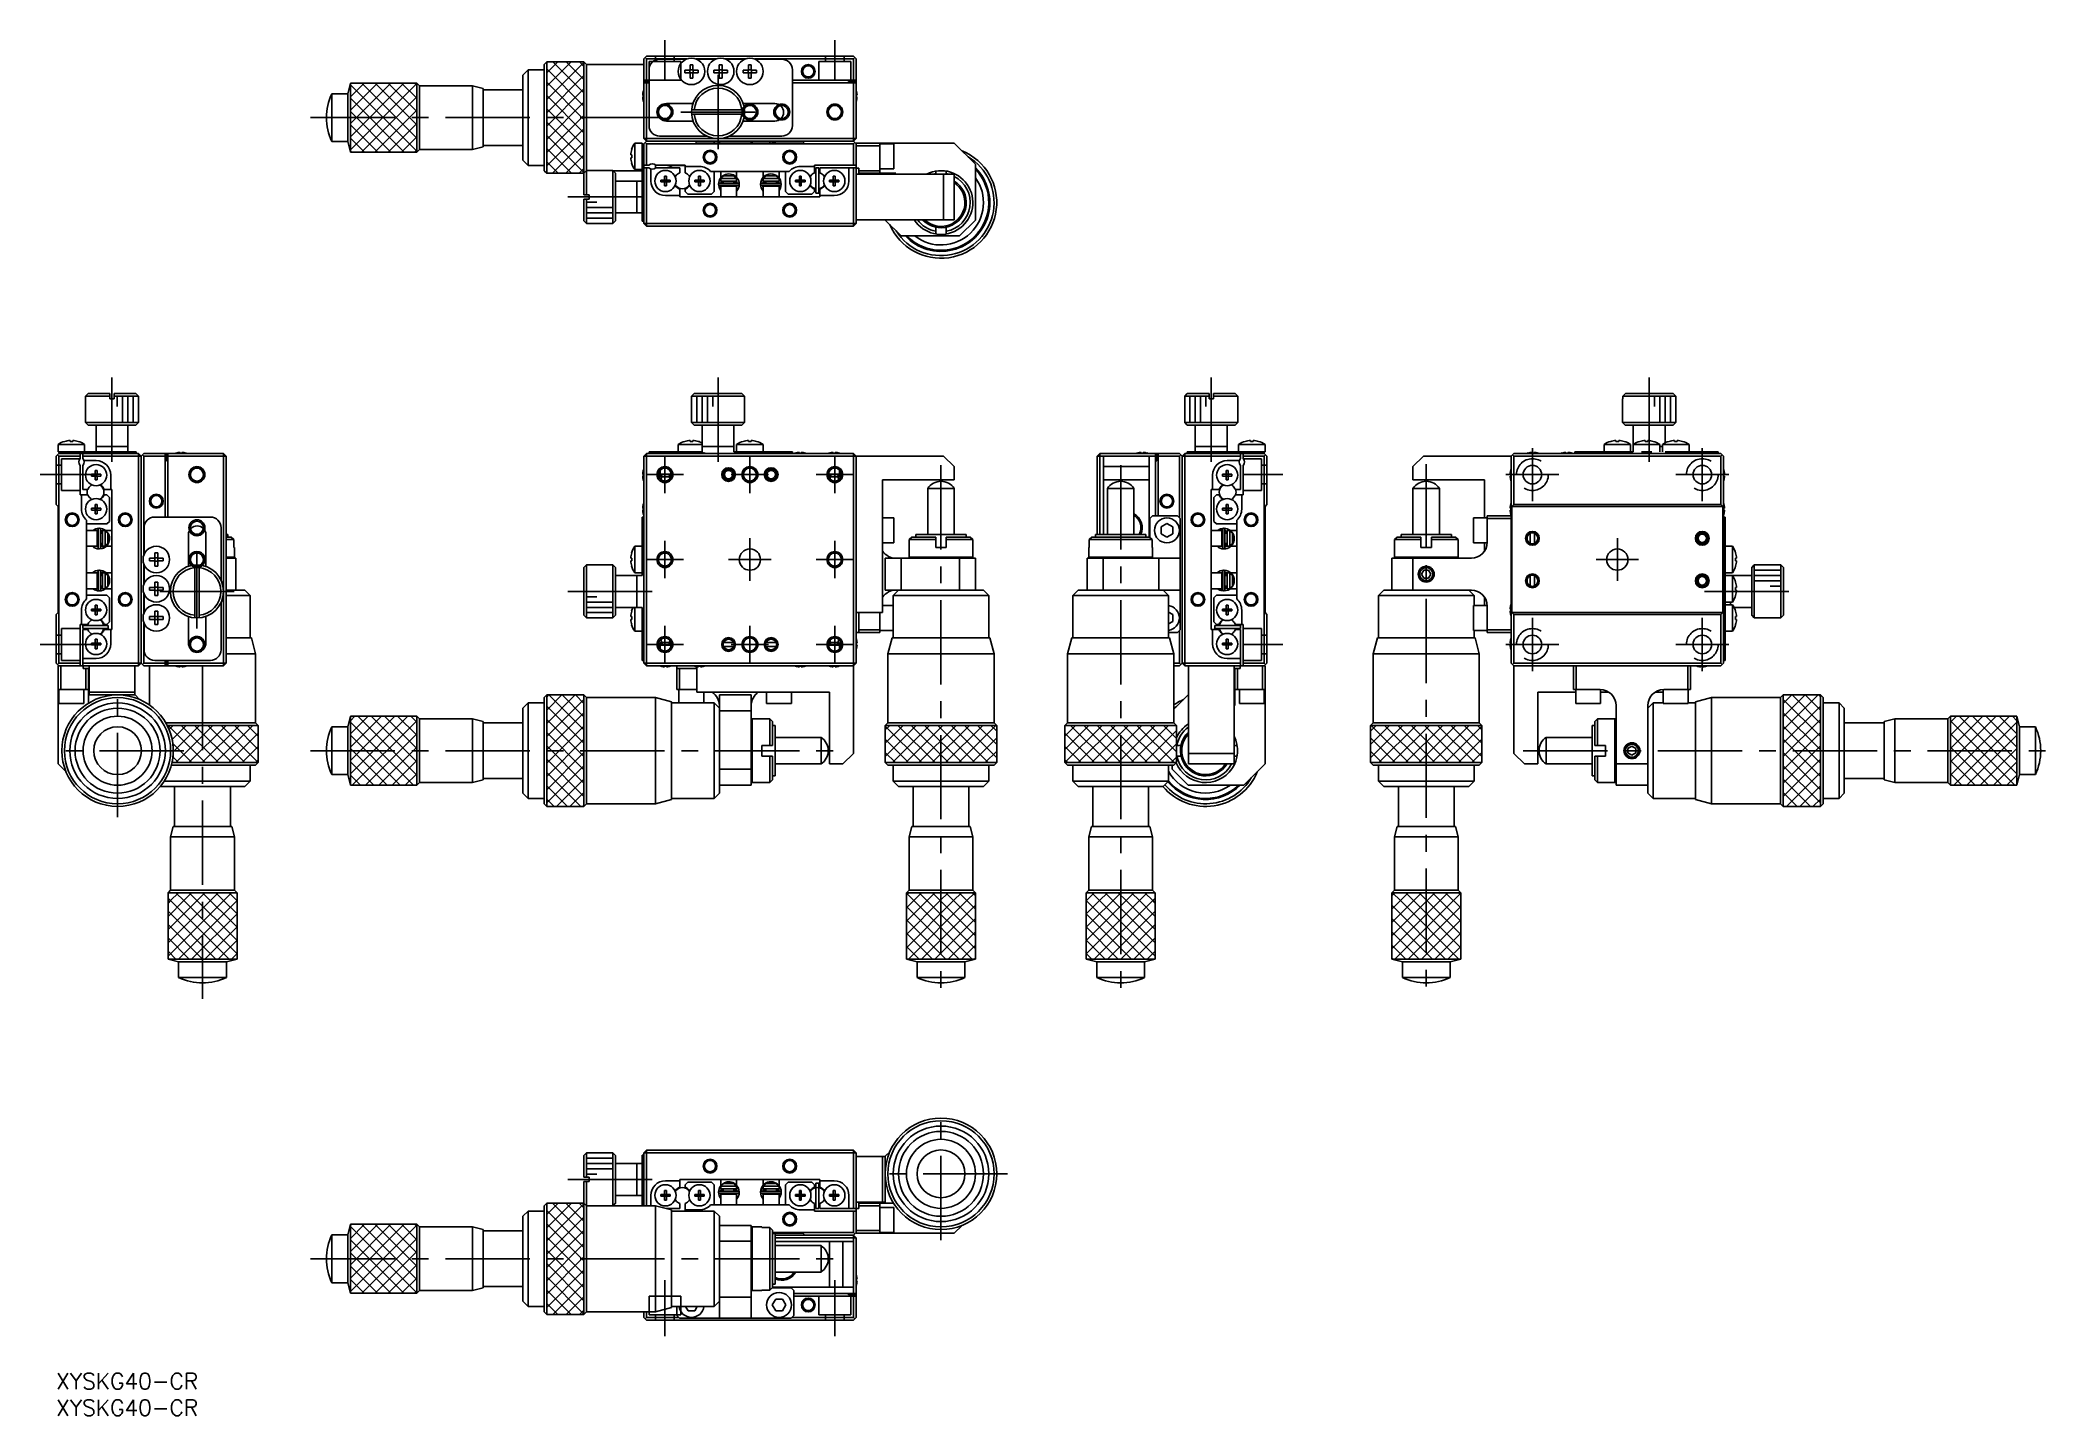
# Model space of a CAD drawing. Extents: x -3 to 377, y -8 to 251.
import ezdxf

# ---------------------------------------------------------------- set-up
doc = ezdxf.new("R2010")
doc.units = 0
doc.header["$LTSCALE"] = 0.5
doc.linetypes.add('CENTER', pattern=[50.8, 31.75, -6.35, 6.35, -6.35])
doc.linetypes.add('DASHED', pattern=[19.05, 12.7, -6.35])
doc.layers.get('0').update_dxf_attribs({"linetype": 'CONTINUOUS'})
for name, color, linetype in [('CENTER', 1, 'CENTER'), ('MSM_CONTINUOUS', 7, 'CONTINUOUS'), ('MSM_DASHED', 4, 'DASHED'), ('MSM_NARROW', 5, 'CONTINUOUS'), ('MSM_PART_NUMBER', 7, 'CONTINUOUS')]:
    doc.layers.add(name, color=color, linetype=linetype)
doc.styles.get("Standard").update_dxf_attribs({"font": 'txt.shx', "height": 3, "bigfont": 'bigfont.shx'})

# ---------------------------------------------------------------- blocks, each defined once
blk = doc.blocks.new('*U2')
at = {"layer": 'MSM_PART_NUMBER'}
blk.add_text('XYSKG40-CR', height=3, dxfattribs=at).set_placement((0, -3))
blk = doc.blocks.new('*U3')
at = {"layer": 'MSM_PART_NUMBER'}
blk.add_text('XYSKG40-CR', height=3, dxfattribs=at).set_placement((0, -8))

msp = doc.modelspace()

# ---------------------------------------------------------------- linework, layer by layer
for p, q in [((91.9, 246.5), (92.4, 247)), ((92.4, 247), (92.4, 226)), ((99.4, 247), (92.4, 247)), ((99.4, 226.1), (99.4, 247)), ((99.4, 247), (99.9, 246.5)), ((110.9, 247.8), (110.65, 247.55)), ((110.65, 247.55), (110.65, 232.55)), ((110.9, 247.8), (111.15, 248.05)), ((111.15, 247.55), (110.9, 247.8)), ((150.15, 248.05), (111.15, 248.05)), ((111.15, 247.55), (118.797064, 247.55)), ((111.15, 243.55), (111.15, 247.55)), ((118.670204, 247.5), (113.65, 247.5)), ((120.502936, 247.55), (124.297064, 247.55)), ((124.170204, 247.5), (120.629796, 247.5)), ((126.002936, 247.55), (129.797064, 247.55)), ((129.670204, 247.5), (126.129796, 247.5)), ((131.502936, 247.55), (150.15, 247.55)), ((136.65, 247.5), (131.629796, 247.5)), ((150.4, 247.8), (150.15, 248.05)), ((150.4, 247.8), (150.15, 247.55)), ((150.15, 247.55), (150.15, 243.55)), ((150.65, 247.55), (150.4, 247.8)), ((150.65, 232.55), (150.65, 247.55)), ((87.9, 244.5), (88.9, 245.5)), ((87.9, 244.5), (87.9, 228.5)), ((88.9, 245.5), (88.9, 227.5)), ((88.9, 245.5), (91.9, 245.5)), ((91.9, 246.5), (91.9, 226.5)), ((99.9, 246.5), (99.9, 226.55)), ((99.9, 246.5), (110.65, 246.5)), ((110.65, 243.55), (111.65, 243.55)), ((111.65, 243.3), (110.65, 243.3)), ((111.65, 245.5), (111.65, 235)), ((118.39141, 245.46), (118.39141, 244.94)), ((119.39, 245.46), (118.39141, 245.46)), ((118.39141, 244.94), (119.39, 244.94)), ((119.348625, 245.46), (119.348625, 244.94)), ((119.39, 246.45859), (119.39, 245.46)), ((119.91, 246.45859), (119.39, 246.45859)), ((119.91, 245.501375), (119.39, 245.501375)), ((119.39, 244.94), (119.39, 243.94141)), ((119.39, 244.898625), (119.91, 244.898625)), ((119.39, 243.94141), (119.91, 243.94141)), ((119.91, 245.46), (119.91, 246.45859)), ((120.90859, 245.46), (119.91, 245.46)), ((119.91, 244.94), (120.90859, 244.94)), ((119.91, 243.94141), (119.91, 244.94)), ((119.951375, 244.94), (119.951375, 245.46)), ((120.90859, 244.94), (120.90859, 245.46)), ((123.89141, 245.46), (123.89141, 244.94)), ((124.89, 245.46), (123.89141, 245.46)), ((123.89141, 244.94), (124.89, 244.94)), ((124.848625, 245.46), (124.848625, 244.94)), ((124.89, 246.45859), (124.89, 245.46)), ((125.41, 246.45859), (124.89, 246.45859)), ((125.41, 245.501375), (124.89, 245.501375)), ((124.89, 244.94), (124.89, 243.94141)), ((124.89, 244.898625), (125.41, 244.898625)), ((124.89, 243.94141), (125.41, 243.94141)), ((125.41, 245.46), (125.41, 246.45859)), ((126.40859, 245.46), (125.41, 245.46)), ((125.41, 244.94), (126.40859, 244.94)), ((125.41, 243.94141), (125.41, 244.94)), ((125.451375, 244.94), (125.451375, 245.46)), ((126.40859, 244.94), (126.40859, 245.46)), ((129.39141, 245.46), (129.39141, 244.94)), ((130.39, 245.46), (129.39141, 245.46)), ((129.39141, 244.94), (130.39, 244.94)), ((130.348625, 245.46), (130.348625, 244.94)), ((130.39, 246.45859), (130.39, 245.46)), ((130.91, 246.45859), (130.39, 246.45859)), ((130.91, 245.501375), (130.39, 245.501375)), ((130.39, 244.94), (130.39, 243.94141)), ((130.39, 244.898625), (130.91, 244.898625)), ((130.39, 243.94141), (130.91, 243.94141)), ((130.91, 245.46), (130.91, 246.45859)), ((131.90859, 245.46), (130.91, 245.46)), ((130.91, 244.94), (131.90859, 244.94)), ((130.91, 243.94141), (130.91, 244.94)), ((130.951375, 244.94), (130.951375, 245.46)), ((131.90859, 244.94), (131.90859, 245.46)), ((138.65, 235), (138.65, 245.5)), ((150.65, 243.55), (138.65, 243.55)), ((149.25, 243.3), (150.65, 243.3)), ((149.25, 243.05), (149.25, 243.3)), ((51.913167, 241), (51.913167, 232)), ((51.913167, 241), (54.9, 241)), ((54.9, 241), (55.4, 243)), ((54.9, 241), (54.9, 232)), ((55.4, 243), (55.4, 230)), ((67.9, 243), (55.4, 243)), ((67.9, 230), (67.9, 243)), ((67.9, 243), (68.4, 242.5)), ((68.4, 242.5), (68.4, 230.5)), ((68.4, 242.5), (78.4, 242.5)), ((78.4, 242.5), (78.4, 230.5)), ((78.4, 242.5), (80.4, 242)), ((80.4, 242), (80.4, 231)), ((80.4, 241.75), (87.9, 241.75)), ((110.580478, 240.73), (110.460141, 240.73)), ((110.460141, 240.37), (110.580478, 240.37)), ((110.580478, 241.436361), (110.575856, 241.438616)), ((110.575856, 239.661384), (110.580478, 239.663639)), ((110.580478, 240.37), (110.580478, 240.73)), ((111.65, 243.05), (110.65, 243.05)), ((111.15, 243.05), (111.15, 232.05)), ((138.65, 243.05), (150.65, 243.05)), ((150.15, 232.05), (150.15, 243.05)), ((150.724144, 241.438616), (150.719522, 241.436361)), ((150.719522, 240.73), (150.719522, 240.37)), ((150.839859, 240.73), (150.719522, 240.73)), ((150.719522, 240.37), (150.839859, 240.37)), ((150.719522, 239.663639), (150.724144, 239.661384)), ((114.507875, 238.791894), (114.65, 238.8)), ((119.912912, 239.15), (114.95, 239.15)), ((114.95, 235.85), (119.947873, 235.85)), ((119.666026, 237.95), (129.633974, 237.95)), ((129.633974, 237.15), (119.666026, 237.15)), ((129.352127, 235.85), (135.35, 235.85)), ((135.35, 239.15), (129.387088, 239.15)), ((130.507875, 238.791894), (130.65, 238.8)), ((146.507875, 238.791894), (146.65, 238.8)), ((54.9, 232), (51.913167, 232)), ((55.4, 230), (54.9, 232)), ((108.958343, 231.7), (108.958343, 226.7)), ((108.958343, 231.7), (110.35, 231.7)), ((110.35, 231.7), (110.35, 217)), ((110.65, 232.55), (111.15, 232.05)), ((110.65, 232.55), (150.65, 232.55)), ((110.65, 231.55), (111.15, 232.05)), ((111.15, 231.55), (110.9, 231.8)), ((111.15, 232.05), (150.15, 232.05)), ((113.65, 233), (122.576959, 233)), ((120.3, 232.05), (120.65, 231.7)), ((140.65, 231.7), (120.65, 231.7)), ((123.9, 232.05), (123.9, 231.7)), ((124.9, 232.05), (124.9, 231.7)), ((126.723041, 233), (136.65, 233)), ((130.9, 231.7), (130.9, 232.05)), ((131.1, 231.7), (131.1, 232.05)), ((134.4, 232.05), (134.4, 231.7)), ((134.9, 231.7), (134.9, 232.05)), ((135.4, 231.75), (134.9, 231.75)), ((135.4, 232.05), (135.4, 231.75)), ((141, 232.05), (140.65, 231.7)), ((150.15, 232.05), (150.65, 232.55)), ((150.15, 232.05), (150.65, 231.55)), ((150.4, 231.8), (150.15, 231.55)), ((169.15, 231.7), (150.65, 231.7)), ((150.65, 216.55), (150.65, 231.7)), ((155.15, 226), (155.15, 231.7)), ((169.15, 231.7), (173.15, 227.7)), ((55.4, 230), (67.9, 230)), ((68.4, 230.5), (67.9, 230)), ((78.4, 230.5), (68.4, 230.5)), ((80.4, 231), (78.4, 230.5)), ((87.9, 231.25), (80.4, 231.25)), ((88.9, 227.5), (87.9, 228.5)), ((108.387419, 229.46), (108.215047, 229.46)), ((108.215047, 228.94), (108.387419, 228.94)), ((108.387419, 230.45859), (108.380564, 230.461933)), ((108.380564, 227.938067), (108.387419, 227.94141)), ((108.387419, 228.94), (108.387419, 229.46)), ((110.65, 231.5), (110.35, 231.5)), ((110.65, 231.55), (110.65, 216.55)), ((111.15, 231.55), (150.15, 231.55)), ((111.15, 227.55), (111.15, 231.55)), ((150.15, 231.55), (150.15, 227.55)), ((150.65, 231.2), (155.15, 231.2)), ((155.15, 231.55), (157.75, 231.55)), ((157.75, 231.55), (157.75, 226.85)), ((91.9, 227.5), (88.9, 227.5)), ((92.4, 226), (91.9, 226.5)), ((92.4, 226), (99.35, 226)), ((99.35, 226.05), (99.85, 226.55)), ((99.35, 226.05), (99.4, 226.1)), ((99.35, 226.05), (99.35, 221.95)), ((99.85, 221.95), (99.85, 226.55)), ((99.85, 226.55), (104.85, 226.55)), ((104.85, 226.55), (104.85, 216.55)), ((104.85, 226.55), (105.35, 226.05)), ((110.35, 226.5), (104.9, 226.5)), ((105.35, 217.05), (105.35, 226.05)), ((105.35, 224.55), (110.35, 224.55)), ((110.35, 226.7), (108.958343, 226.7)), ((109.35, 218.55), (109.35, 224.55)), ((110.65, 227.55), (111.588562, 227.55)), ((111.588562, 227.05), (110.65, 227.05)), ((111.15, 216.05), (111.15, 227.05)), ((112, 226.831754), (112, 224.55)), ((112.9, 227.55831), (112.9, 227.040066)), ((118.45, 227.55), (112.911438, 227.55)), ((112.911438, 227.05), (117.45, 227.05)), ((113.863639, 224.73), (113.863639, 224.37)), ((114.57, 224.73), (113.863639, 224.73)), ((113.863639, 224.37), (114.57, 224.37)), ((114.57, 225.436361), (114.57, 224.73)), ((114.93, 225.436361), (114.57, 225.436361)), ((114.580372, 224.719628), (114.57, 224.73)), ((114.580372, 224.380372), (114.57, 224.37)), ((114.57, 224.37), (114.57, 223.663639)), ((114.919628, 224.719628), (114.580372, 224.719628)), ((114.580372, 224.719628), (114.580372, 224.380372)), ((114.580372, 224.380372), (114.919628, 224.380372)), ((114.919628, 224.719628), (114.93, 224.73)), ((114.919628, 224.380372), (114.919628, 224.719628)), ((114.919628, 224.380372), (114.93, 224.37)), ((114.93, 224.73), (114.93, 225.436361)), ((115.636361, 224.73), (114.93, 224.73)), ((115.636361, 224.37), (114.93, 224.37)), ((114.93, 223.663639), (114.93, 224.37)), ((115.9, 227.3), (114.9625, 227.05)), ((115.636361, 224.37), (115.636361, 224.73)), ((115.9, 227.55), (115.9, 227.3)), ((118.45, 227.5), (115.9, 227.5)), ((117.189905, 225.95064), (117.45, 226.100806)), ((117.45, 227.05), (117.45, 226.100806)), ((118.45, 226.100806), (118.45, 227.55)), ((118.45, 227.3), (121.15, 227.3)), ((118.710095, 225.95064), (118.45, 226.100806)), ((120.263639, 224.73), (120.263639, 224.37)), ((120.97, 224.73), (120.263639, 224.73)), ((120.263639, 224.37), (120.97, 224.37)), ((120.97, 225.436361), (120.97, 224.73)), ((121.33, 225.436361), (120.97, 225.436361)), ((120.980372, 224.719628), (120.97, 224.73)), ((120.980372, 224.380372), (120.97, 224.37)), ((120.97, 224.37), (120.97, 223.663639)), ((121.319628, 224.719628), (120.980372, 224.719628)), ((120.980372, 224.719628), (120.980372, 224.380372)), ((120.980372, 224.380372), (121.319628, 224.380372)), ((121.319628, 224.719628), (121.33, 224.73)), ((121.319628, 224.380372), (121.319628, 224.719628)), ((121.319628, 224.380372), (121.33, 224.37)), ((121.33, 224.73), (121.33, 225.436361)), ((122.036361, 224.73), (121.33, 224.73)), ((121.33, 224.37), (122.036361, 224.37)), ((121.33, 223.663639), (121.33, 224.37)), ((122.036361, 224.37), (122.036361, 224.73)), ((123.229062, 226.35), (138.070938, 226.35)), ((123.95, 226.35), (123.95, 222.55)), ((124.946922, 224.143518), (128.446922, 224.143518)), ((125.15, 225.128434), (125.15, 226.35)), ((125.15, 225.05), (128.15, 225.05)), ((125.15, 224.55), (125.15, 225.05)), ((128.15, 224.55), (125.15, 224.55)), ((125.269606, 224.550132), (125.158742, 224.143569)), ((125.65, 224.35), (125.20017, 224.35)), ((125.733485, 225.55), (125.204317, 225.05)), ((125.65, 224.143518), (125.65, 224.55)), ((127.566515, 225.55), (125.733485, 225.55)), ((128.095683, 225.05), (127.566515, 225.55)), ((127.65, 224.55), (127.65, 224.143518)), ((128.15, 224.35), (127.65, 224.35)), ((128.234815, 224.143572), (128.124573, 224.550085)), ((128.15, 226.35), (128.15, 225.241834)), ((128.15, 225.05), (128.15, 224.55)), ((128.15, 224.484516), (128.15, 224.484356)), ((128.15, 224.484094), (128.15, 224.35)), ((132.853078, 224.143518), (136.353078, 224.143518)), ((133.175471, 224.55019), (133.065178, 224.143522)), ((133.15, 225.241739), (133.15, 226.35)), ((133.15, 225.24113), (133.15, 225.241356)), ((133.15, 225.05), (136.15, 225.05)), ((133.15, 224.55), (133.15, 225.05)), ((136.15, 224.55), (133.15, 224.55)), ((133.15, 224.35), (133.15, 224.484175)), ((133.65, 224.35), (133.15, 224.35)), ((133.733485, 225.55), (133.204317, 225.05)), ((133.65, 224.143518), (133.65, 224.55)), ((135.566515, 225.55), (133.733485, 225.55)), ((136.095683, 225.05), (135.566515, 225.55)), ((135.65, 224.55), (135.65, 224.143518)), ((136.099384, 224.35), (135.65, 224.35)), ((136.141261, 224.14354), (136.030387, 224.550147)), ((136.15, 226.35), (136.15, 225.128609)), ((136.15, 225.128151), (136.15, 225.128014)), ((136.15, 225.05), (136.15, 224.55)), ((137.35, 222.55), (137.35, 226.35)), ((139.263639, 224.73), (139.263639, 224.37)), ((139.97, 224.73), (139.263639, 224.73)), ((139.263639, 224.37), (139.97, 224.37)), ((139.97, 225.436361), (139.97, 224.73)), ((140.33, 225.436361), (139.97, 225.436361)), ((139.980372, 224.719628), (139.97, 224.73)), ((139.980372, 224.380372), (139.97, 224.37)), ((139.97, 224.37), (139.97, 223.663639)), ((140.319628, 224.719628), (139.980372, 224.719628)), ((139.980372, 224.719628), (139.980372, 224.380372)), ((139.980372, 224.380372), (140.319628, 224.380372)), ((140.15, 227.3), (142.85, 227.3)), ((140.319628, 224.719628), (140.33, 224.73)), ((140.319628, 224.380372), (140.319628, 224.719628)), ((140.319628, 224.380372), (140.33, 224.37)), ((140.33, 225.436361), (140.33, 224.73)), ((141.036361, 224.73), (140.33, 224.73)), ((141.036361, 224.37), (140.33, 224.37)), ((140.33, 223.663639), (140.33, 224.37)), ((141.036361, 224.37), (141.036361, 224.73)), ((142.589905, 225.95064), (142.85, 226.100806)), ((150.65, 227.55), (142.85, 227.55)), ((142.85, 227.55), (142.85, 226.100806)), ((143.049998, 226.3), (143.049998, 223)), ((143.65, 227.05), (143.05, 227.05)), ((143.05, 222.25), (143.05, 227.05)), ((143.65, 227.05), (143.65, 222.25)), ((143.85, 226.100806), (143.85, 227.05)), ((143.85, 227.05), (150.65, 227.05)), ((144.110095, 225.95064), (143.85, 226.100806)), ((145.663639, 224.73), (145.663639, 224.37)), ((146.37, 224.73), (145.663639, 224.73)), ((145.663639, 224.37), (146.37, 224.37)), ((146.37, 225.436361), (146.37, 224.73)), ((146.73, 225.436361), (146.37, 225.436361)), ((146.380372, 224.719628), (146.37, 224.73)), ((146.380372, 224.380372), (146.37, 224.37)), ((146.37, 224.37), (146.37, 223.663639)), ((146.719628, 224.719628), (146.380372, 224.719628)), ((146.380372, 224.719628), (146.380372, 224.380372)), ((146.380372, 224.380372), (146.719628, 224.380372)), ((146.719628, 224.719628), (146.73, 224.73)), ((146.719628, 224.380372), (146.719628, 224.719628)), ((146.719628, 224.380372), (146.73, 224.37)), ((146.73, 224.73), (146.73, 225.436361)), ((147.436361, 224.73), (146.73, 224.73)), ((146.73, 224.37), (147.436361, 224.37)), ((146.73, 223.663639), (146.73, 224.37)), ((147.436361, 224.37), (147.436361, 224.73)), ((149.3, 224.55), (149.3, 227.05)), ((150.15, 216.05), (150.15, 227.05)), ((151.15, 227), (150.65, 227)), ((150.65, 225.85), (169.15, 225.85)), ((151.15, 227), (151.15, 226)), ((155.15, 226.5), (151.15, 226.5)), ((151.15, 226), (158.15, 226)), ((157.75, 226.85), (155.15, 226.85)), ((156.15, 226), (156.15, 225.85)), ((165.65, 225.85), (165.65, 226.41608)), ((167.15, 225.85), (167.15, 217.25)), ((167.65, 226.41608), (167.65, 225.85)), ((169.15, 217.25), (169.15, 225.85)), ((173.15, 217.2), (173.15, 227.7)), ((99.35, 221.95), (100.35, 221.95)), ((99.35, 221.15), (99.35, 217.05)), ((100.35, 221.15), (99.35, 221.15)), ((99.85, 216.55), (99.85, 221.15)), ((100.35, 221.95), (100.35, 221.15)), ((110.349998, 219.85), (110.349998, 223.15)), ((114.57, 223.663639), (114.93, 223.663639)), ((114.75, 221.8), (117.45, 221.8)), ((117.45, 222.999194), (117.189905, 223.14936)), ((117.45, 221.55), (117.45, 222.999194)), ((117.45, 221.55), (143.85, 221.55)), ((118.45, 222.999194), (118.710095, 223.14936)), ((118.45, 222.55), (118.45, 222.999194)), ((118.95, 222.05), (118.45, 222.55)), ((123.45, 222.05), (118.95, 222.05)), ((120.97, 223.663639), (121.33, 223.663639)), ((123.95, 222.55), (123.45, 222.05)), ((124.90789, 223.170768), (124.748383, 223.919241)), ((124.847693, 223.446315), (124.848401, 223.480727)), ((124.848708, 223.411911), (124.847693, 223.446315)), ((124.848401, 223.480727), (124.850829, 223.515061)), ((124.851444, 223.377596), (124.848708, 223.411911)), ((124.850829, 223.515061), (124.854972, 223.549234)), ((124.855894, 223.343456), (124.851444, 223.377596)), ((124.854972, 223.549234), (124.860819, 223.583164)), ((124.862048, 223.309573), (124.855894, 223.343456)), ((124.860819, 223.583164), (124.868358, 223.616767)), ((124.869892, 223.27603), (124.862048, 223.309573)), ((124.868358, 223.616767), (124.877569, 223.649961)), ((124.879407, 223.24291), (124.869892, 223.27603)), ((124.877569, 223.649961), (124.888431, 223.682666)), ((124.89057, 223.210294), (124.879407, 223.24291)), ((124.888431, 223.682666), (124.900918, 223.714801)), ((124.902639, 223.179943), (124.89057, 223.210294)), ((124.900918, 223.714801), (124.914917, 223.746115)), ((124.902285, 223.181624), (124.902938, 223.179365)), ((124.902938, 223.179365), (124.904762, 223.17761)), ((125.14998, 222.758732), (124.903681, 223.180486)), ((124.904762, 223.17761), (124.907746, 223.176368)), ((124.907577, 223.171396), (125.150005, 223.244026)), ((124.907746, 223.176368), (124.91187, 223.175648)), ((124.91187, 223.175648), (124.91711, 223.175454)), ((124.91711, 223.175454), (124.92343, 223.175788)), ((124.92343, 223.175788), (124.930792, 223.176648)), ((124.930792, 223.176648), (124.939147, 223.178028)), ((124.939147, 223.178028), (124.948444, 223.179919)), ((128.446922, 223.743518), (124.946922, 223.743518)), ((124.948444, 223.179919), (124.958621, 223.182309)), ((124.958621, 223.182309), (124.969615, 223.185184)), ((124.969615, 223.185184), (124.981356, 223.188524)), ((124.981356, 223.188524), (124.993768, 223.192308)), ((124.993768, 223.192308), (125.006773, 223.196513)), ((125.006773, 223.196513), (125.020287, 223.201111)), ((125.020287, 223.201111), (125.034224, 223.206073)), ((125.034224, 223.206073), (125.048496, 223.211368)), ((125.048496, 223.211368), (125.063011, 223.216961)), ((125.063011, 223.216961), (125.077678, 223.222817)), ((125.077678, 223.222817), (125.092401, 223.2289)), ((125.092401, 223.2289), (125.107089, 223.235169)), ((125.107089, 223.235169), (125.121646, 223.241585)), ((125.121646, 223.241585), (125.13598, 223.248107)), ((125.13598, 223.248107), (125.15, 223.254694)), ((125.15, 223.55), (128.15, 223.55)), ((125.15, 221.55), (125.15, 223.55)), ((125.269894, 223.560345), (125.265828, 223.550023)), ((125.275911, 223.573828), (125.269894, 223.560345)), ((125.2826, 223.586982), (125.275911, 223.573828)), ((125.289942, 223.599777), (125.2826, 223.586982)), ((125.297914, 223.612181), (125.289942, 223.599777)), ((125.306496, 223.624165), (125.297914, 223.612181)), ((125.315663, 223.635702), (125.306496, 223.624165)), ((125.32539, 223.646764), (125.315663, 223.635702)), ((125.335652, 223.657327), (125.32539, 223.646764)), ((125.346421, 223.667367), (125.335652, 223.657327)), ((125.357671, 223.676863), (125.346421, 223.667367)), ((125.369373, 223.685792), (125.357671, 223.676863)), ((125.381497, 223.694137), (125.369373, 223.685792)), ((125.394014, 223.701878), (125.381497, 223.694137)), ((125.406893, 223.709), (125.394014, 223.701878)), ((125.420104, 223.715488), (125.406893, 223.709)), ((125.433615, 223.721327), (125.420104, 223.715488)), ((125.447393, 223.726506), (125.433615, 223.721327)), ((125.461407, 223.731013), (125.447393, 223.726506)), ((125.475624, 223.73484), (125.461407, 223.731013)), ((125.49001, 223.737977), (125.475624, 223.73484)), ((125.504534, 223.740417), (125.49001, 223.737977)), ((125.51916, 223.742157), (125.504534, 223.740417)), ((125.533854, 223.743191), (125.51916, 223.742157)), ((125.547809, 223.743518), (125.533854, 223.743191)), ((125.65, 223.55), (125.65, 223.743518)), ((127.65, 223.743518), (127.65, 223.55)), ((127.851358, 223.743469), (127.846035, 223.743518)), ((127.86608, 223.742849), (127.851358, 223.743469)), ((127.880758, 223.741521), (127.86608, 223.742849)), ((127.895358, 223.739488), (127.880758, 223.741521)), ((127.909845, 223.736754), (127.895358, 223.739488)), ((127.924187, 223.733323), (127.909845, 223.736754)), ((127.93835, 223.729203), (127.924187, 223.733323)), ((127.952299, 223.724401), (127.93835, 223.729203)), ((127.966003, 223.718927), (127.952299, 223.724401)), ((127.979427, 223.712793), (127.966003, 223.718927)), ((127.99254, 223.70601), (127.979427, 223.712793)), ((128.005309, 223.698593), (127.99254, 223.70601)), ((128.017703, 223.690558), (128.005309, 223.698593)), ((128.029691, 223.681921), (128.017703, 223.690558)), ((128.041242, 223.672701), (128.029691, 223.681921)), ((128.052326, 223.662919), (128.041242, 223.672701)), ((128.062914, 223.652596), (128.052326, 223.662919)), ((128.072979, 223.641756), (128.062914, 223.652596)), ((128.082493, 223.630423), (128.072979, 223.641756)), ((128.091429, 223.618624), (128.082493, 223.630423)), ((128.099763, 223.606387), (128.091429, 223.618624)), ((128.107472, 223.593742), (128.099763, 223.606387)), ((128.114533, 223.58072), (128.107472, 223.593742)), ((128.120925, 223.567353), (128.114533, 223.58072)), ((128.126629, 223.553675), (128.120925, 223.567353)), ((128.128016, 223.550023), (128.126629, 223.553675)), ((128.15, 223.55), (128.15, 221.55)), ((128.150338, 223.402514), (128.187505, 223.515181)), ((128.187505, 223.515181), (128.235128, 223.743459)), ((128.490518, 223.182056), (128.490355, 223.182124)), ((128.490639, 223.182006), (128.490518, 223.182056)), ((128.491559, 223.181624), (128.490697, 223.181982)), ((128.49079, 223.179186), (128.491205, 223.179943)), ((128.491109, 223.184227), (128.491559, 223.181624)), ((128.510901, 223.231987), (128.491205, 223.179943)), ((128.491205, 223.179943), (128.491559, 223.181624)), ((128.511323, 223.233258), (128.510901, 223.231987)), ((128.511619, 223.234156), (128.511323, 223.233258)), ((128.511997, 223.235307), (128.511619, 223.234156)), ((128.513055, 223.238567), (128.511997, 223.235307)), ((128.513347, 223.239474), (128.513055, 223.238567)), ((132.786388, 223.240306), (132.786054, 223.241355)), ((132.786827, 223.238932), (132.786388, 223.240306)), ((132.787146, 223.237942), (132.786827, 223.238932)), ((132.787436, 223.237047), (132.787146, 223.237942)), ((132.787903, 223.235613), (132.787436, 223.237047)), ((132.788415, 223.234052), (132.787903, 223.235613)), ((132.788763, 223.232999), (132.788415, 223.234052)), ((132.789264, 223.231491), (132.788763, 223.232999)), ((132.790102, 223.228996), (132.789264, 223.231491)), ((132.790775, 223.227016), (132.790102, 223.228996)), ((132.808795, 223.179943), (132.790775, 223.227016)), ((132.808441, 223.181624), (132.809349, 223.182001)), ((132.808795, 223.179943), (132.808441, 223.181624)), ((132.80921, 223.179186), (132.808795, 223.179943)), ((132.809349, 223.182001), (132.80953, 223.182076)), ((136.353078, 223.743518), (132.853078, 223.743518)), ((133.064876, 223.743426), (133.112575, 223.514905)), ((133.112575, 223.514905), (133.149766, 223.402235)), ((133.15, 223.55), (136.15, 223.55)), ((133.15, 221.55), (133.15, 223.55)), ((133.17605, 223.560345), (133.171984, 223.550023)), ((133.182067, 223.573828), (133.17605, 223.560345)), ((133.188756, 223.586982), (133.182067, 223.573828)), ((133.196098, 223.599777), (133.188756, 223.586982)), ((133.20407, 223.612181), (133.196098, 223.599777)), ((133.212652, 223.624165), (133.20407, 223.612181)), ((133.221819, 223.635702), (133.212652, 223.624165)), ((133.231546, 223.646764), (133.221819, 223.635702)), ((133.241808, 223.657327), (133.231546, 223.646764)), ((133.252578, 223.667367), (133.241808, 223.657327)), ((133.263827, 223.676863), (133.252578, 223.667367)), ((133.275529, 223.685792), (133.263827, 223.676863)), ((133.287653, 223.694137), (133.275529, 223.685792)), ((133.30017, 223.701878), (133.287653, 223.694137)), ((133.31305, 223.709), (133.30017, 223.701878)), ((133.32626, 223.715488), (133.31305, 223.709)), ((133.339771, 223.721327), (133.32626, 223.715488)), ((133.353549, 223.726506), (133.339771, 223.721327)), ((133.367563, 223.731013), (133.353549, 223.726506)), ((133.38178, 223.73484), (133.367563, 223.731013)), ((133.396167, 223.737977), (133.38178, 223.73484)), ((133.41069, 223.740417), (133.396167, 223.737977)), ((133.425316, 223.742157), (133.41069, 223.740417)), ((133.440011, 223.743191), (133.425316, 223.742157)), ((133.453965, 223.743518), (133.440011, 223.743191)), ((133.65, 223.55), (133.65, 223.743518)), ((135.65, 223.743518), (135.65, 223.55)), ((135.757514, 223.743469), (135.752191, 223.743518)), ((135.772236, 223.742849), (135.757514, 223.743469)), ((135.786914, 223.741521), (135.772236, 223.742849)), ((135.801514, 223.739488), (135.786914, 223.741521)), ((135.816002, 223.736754), (135.801514, 223.739488)), ((135.830344, 223.733323), (135.816002, 223.736754)), ((135.844506, 223.729203), (135.830344, 223.733323)), ((135.858455, 223.724401), (135.844506, 223.729203)), ((135.872159, 223.718927), (135.858455, 223.724401)), ((135.885583, 223.712793), (135.872159, 223.718927)), ((135.898696, 223.70601), (135.885583, 223.712793)), ((135.911465, 223.698593), (135.898696, 223.70601)), ((135.923859, 223.690558), (135.911465, 223.698593)), ((135.935847, 223.681921), (135.923859, 223.690558)), ((135.947398, 223.672701), (135.935847, 223.681921)), ((135.958482, 223.662919), (135.947398, 223.672701)), ((135.969071, 223.652596), (135.958482, 223.662919)), ((135.979135, 223.641756), (135.969071, 223.652596)), ((135.988649, 223.630423), (135.979135, 223.641756)), ((135.997585, 223.618624), (135.988649, 223.630423)), ((136.00592, 223.606387), (135.997585, 223.618624)), ((136.013628, 223.593742), (136.00592, 223.606387)), ((136.020689, 223.58072), (136.013628, 223.593742)), ((136.027081, 223.567353), (136.020689, 223.58072)), ((136.032786, 223.553675), (136.027081, 223.567353)), ((136.034172, 223.550023), (136.032786, 223.553675)), ((136.392423, 223.171396), (136.149995, 223.244026)), ((136.15, 223.55), (136.15, 221.55)), ((136.16402, 223.248107), (136.15, 223.254694)), ((136.396319, 223.180486), (136.15009, 222.758824)), ((136.178354, 223.241585), (136.16402, 223.248107)), ((136.192911, 223.235169), (136.178354, 223.241585)), ((136.207599, 223.2289), (136.192911, 223.235169)), ((136.222322, 223.222817), (136.207599, 223.2289)), ((136.236989, 223.216961), (136.222322, 223.222817)), ((136.251504, 223.211368), (136.236989, 223.216961)), ((136.265776, 223.206073), (136.251504, 223.211368)), ((136.279713, 223.201111), (136.265776, 223.206073)), ((136.293227, 223.196513), (136.279713, 223.201111)), ((136.306232, 223.192308), (136.293227, 223.196513)), ((136.318644, 223.188524), (136.306232, 223.192308)), ((136.330385, 223.185184), (136.318644, 223.188524)), ((136.341379, 223.182309), (136.330385, 223.185184)), ((136.351556, 223.179919), (136.341379, 223.182309)), ((136.360853, 223.178028), (136.351556, 223.179919)), ((136.369208, 223.176648), (136.360853, 223.178028)), ((136.37657, 223.175788), (136.369208, 223.176648)), ((136.38289, 223.175454), (136.37657, 223.175788)), ((136.38813, 223.175648), (136.38289, 223.175454)), ((136.38506, 223.746164), (136.390679, 223.734093)), ((136.392254, 223.176368), (136.38813, 223.175648)), ((136.390679, 223.734093), (136.404155, 223.702313)), ((136.395238, 223.17761), (136.392254, 223.176368)), ((136.397062, 223.179365), (136.395238, 223.17761)), ((136.397715, 223.181624), (136.397062, 223.179365)), ((136.404612, 223.197669), (136.397361, 223.179943)), ((136.404155, 223.702313), (136.416019, 223.669918)), ((136.416407, 223.230043), (136.404612, 223.197669)), ((136.416019, 223.669918), (136.426244, 223.636987)), ((136.426566, 223.262954), (136.416407, 223.230043)), ((136.5516, 223.917987), (136.418067, 223.23406)), ((136.426244, 223.636987), (136.434806, 223.603601)), ((136.435065, 223.296322), (136.426566, 223.262954)), ((136.434806, 223.603601), (136.441685, 223.569841)), ((136.441884, 223.330067), (136.435065, 223.296322)), ((136.441685, 223.569841), (136.446865, 223.535791)), ((136.447005, 223.364105), (136.441884, 223.330067)), ((136.446865, 223.535791), (136.450334, 223.501534)), ((136.450418, 223.398355), (136.447005, 223.364105)), ((136.450334, 223.501534), (136.452084, 223.467153)), ((136.452112, 223.432732), (136.450418, 223.398355)), ((136.452084, 223.467153), (136.452112, 223.432732)), ((137.85, 222.05), (137.35, 222.55)), ((142.35, 222.05), (137.85, 222.05)), ((139.97, 223.663639), (140.33, 223.663639)), ((142.85, 222.55), (142.35, 222.05)), ((142.85, 222.999194), (142.589905, 223.14936)), ((142.85, 222.999194), (142.85, 222.55)), ((143.65, 222.25), (143.05, 222.25)), ((143.85, 222.999194), (144.110095, 223.14936)), ((143.85, 221.55), (143.85, 222.999194)), ((143.85, 221.8), (146.55, 221.8)), ((146.37, 223.663639), (146.73, 223.663639)), ((99.85, 216.55), (99.35, 217.05)), ((104.85, 216.55), (99.85, 216.55)), ((105.35, 217.05), (104.85, 216.55)), ((110.35, 218.55), (105.35, 218.55)), ((110.35, 217), (110.65, 217)), ((110.65, 216.55), (150.65, 216.55)), ((110.65, 216.55), (111.15, 216.05)), ((150.15, 216.05), (150.65, 216.55)), ((150.65, 217.25), (169.15, 217.25)), ((156.15, 217.25), (156.15, 217.2)), ((159.15, 214.2), (156.15, 217.2)), ((173.15, 217.2), (170.15, 214.2)), ((111.15, 216.05), (150.15, 216.05)), ((159.15, 214.2), (170.15, 214.2)), ((165.65, 214.58392), (165.65, 215.856456)), ((167.65, 215.856456), (167.65, 214.58392)), ((5.5, 184.05), (6, 184.55)), ((5.5, 184.05), (10.1, 184.05)), ((5.5, 179.05), (5.5, 184.05)), ((10.1, 184.55), (6, 184.55)), ((10.1, 183.55), (10.1, 184.55)), ((10.9, 183.55), (10.1, 183.55)), ((10.9, 184.55), (10.9, 183.55)), ((15, 184.55), (10.9, 184.55)), ((10.9, 184.05), (15.5, 184.05)), ((15, 184.55), (15.5, 184.05)), ((15.5, 184.05), (15.5, 179.05)), ((119.666026, 183.55), (119.65, 183.55)), ((119.65, 179.05), (119.65, 183.55)), ((120.167813, 184.55), (119.666026, 184.05)), ((119.666026, 184.05), (129.633974, 184.05)), ((119.666026, 184.05), (119.666026, 183.55)), ((129.132187, 184.55), (120.167813, 184.55)), ((129.633974, 184.05), (129.132187, 184.55)), ((129.633974, 183.55), (129.633974, 184.05)), ((129.65, 183.55), (129.633974, 183.55)), ((129.65, 183.55), (129.65, 179.05)), ((212.55, 184.05), (213.05, 184.55)), ((212.55, 184.05), (217.15, 184.05)), ((212.55, 179.05), (212.55, 184.05)), ((217.15, 184.55), (213.05, 184.55)), ((217.15, 183.55), (217.15, 184.55)), ((217.95, 183.55), (217.15, 183.55)), ((217.95, 184.55), (217.95, 183.55)), ((222.05, 184.55), (217.95, 184.55)), ((217.95, 184.05), (222.55, 184.05)), ((222.05, 184.55), (222.55, 184.05)), ((222.55, 184.05), (222.55, 179.05)), ((295.066026, 183.55), (295.05, 183.55)), ((295.05, 179.05), (295.05, 183.55)), ((295.567813, 184.55), (295.066026, 184.05)), ((295.066026, 184.05), (305.033974, 184.05)), ((295.066026, 184.05), (295.066026, 183.55)), ((304.532187, 184.55), (295.567813, 184.55)), ((305.033974, 184.05), (304.532187, 184.55)), ((305.033974, 183.55), (305.033974, 184.05)), ((305.05, 183.55), (305.033974, 183.55)), ((305.05, 183.55), (305.05, 179.05)), ((15.5, 179.05), (5.5, 179.05)), ((6, 178.55), (5.5, 179.05)), ((6, 178.55), (15, 178.55)), ((7.5, 173.55), (7.5, 178.55)), ((13.5, 178.55), (13.5, 173.55)), ((15.5, 179.05), (15, 178.55)), ((129.65, 179.05), (119.65, 179.05)), ((120.15, 178.55), (119.65, 179.05)), ((120.15, 178.55), (129.15, 178.55)), ((121.65, 173.55), (121.65, 178.55)), ((127.65, 178.55), (127.65, 173.55)), ((129.65, 179.05), (129.15, 178.55)), ((222.55, 179.05), (212.55, 179.05)), ((213.05, 178.55), (212.55, 179.05)), ((213.05, 178.55), (222.05, 178.55)), ((214.55, 173.55), (214.55, 178.55)), ((220.55, 178.55), (220.55, 173.55)), ((222.55, 179.05), (222.05, 178.55)), ((305.05, 179.05), (295.05, 179.05)), ((295.55, 178.55), (295.05, 179.05)), ((295.55, 178.55), (304.55, 178.55)), ((297.05, 173.55), (297.05, 178.55)), ((303.05, 178.55), (303.05, 175.231129)), ((305.05, 179.05), (304.55, 178.55)), ((5.35, 174.941657), (0.35, 174.941657)), ((0.35, 173.55), (0.35, 174.941657)), ((1.588067, 175.519436), (1.59141, 175.512581)), ((2.59, 175.684953), (2.59, 175.512581)), ((2.59, 175.512581), (3.11, 175.512581)), ((3.11, 175.512581), (3.11, 175.684953)), ((4.10859, 175.512581), (4.111933, 175.519436)), ((5.35, 174.941657), (5.35, 173.55)), ((121.65, 174.941657), (117.15, 174.941657)), ((117.15, 173.55), (117.15, 174.941657)), ((118.388067, 175.519436), (118.39141, 175.512581)), ((119.39, 175.684953), (119.39, 175.512581)), ((119.39, 175.512581), (119.91, 175.512581)), ((119.91, 175.512581), (119.91, 175.684953)), ((120.90859, 175.512581), (120.911933, 175.519436)), ((133.15, 174.941657), (128.15, 174.941657)), ((128.15, 173.55), (128.15, 174.941657)), ((129.388067, 175.519436), (129.39141, 175.512581)), ((130.39, 175.684953), (130.39, 175.512581)), ((130.39, 175.512581), (130.91, 175.512581)), ((130.91, 175.512581), (130.91, 175.684953)), ((131.90859, 175.512581), (131.911933, 175.519436)), ((133.15, 174.941657), (133.15, 173.55)), ((227.7, 174.941657), (222.7, 174.941657)), ((222.7, 173.55), (222.7, 174.941657)), ((223.938067, 175.519436), (223.94141, 175.512581)), ((224.94, 175.684953), (224.94, 175.512581)), ((224.94, 175.512581), (225.46, 175.512581)), ((225.46, 175.512581), (225.46, 175.684953)), ((226.45859, 175.512581), (226.461933, 175.519436)), ((227.7, 174.941657), (227.7, 173.55)), ((296.55, 174.941657), (291.55, 174.941657)), ((291.55, 173.55), (291.55, 174.941657)), ((292.788067, 175.519436), (292.79141, 175.512581)), ((293.79, 175.684953), (293.79, 175.512581)), ((293.79, 175.512581), (294.31, 175.512581)), ((294.31, 175.512581), (294.31, 175.684953)), ((295.30859, 175.512581), (295.311933, 175.519436)), ((296.55, 174.941657), (296.55, 173.55)), ((302.05, 174.941657), (297.05, 174.941657)), ((298.288067, 175.519436), (298.29141, 175.512581)), ((299.29, 175.684953), (299.29, 175.512581)), ((299.29, 175.512581), (299.81, 175.512581)), ((299.81, 175.512581), (299.81, 175.684953)), ((300.80859, 175.512581), (300.811933, 175.519436)), ((302.05, 174.941657), (302.05, 173.55)), ((307.55, 174.941657), (302.55, 174.941657)), ((302.55, 173.55), (302.55, 174.941657)), ((303.788067, 175.519436), (303.79141, 175.512581)), ((304.79, 175.684953), (304.79, 175.512581)), ((304.79, 175.512581), (305.31, 175.512581)), ((305.31, 175.512581), (305.31, 175.684953)), ((306.30859, 175.512581), (306.311933, 175.519436)), ((307.55, 174.941657), (307.55, 173.55)), ((0.5, 173.25), (0, 172.75)), ((0, 172.75), (0, 163.6)), ((0.25, 173), (0.5, 172.75)), ((15.05, 173.55), (0.35, 173.55)), ((15.5, 173.25), (0.5, 173.25)), ((0.5, 172.75), (4.5, 172.75)), ((0.5, 133.75), (0.5, 172.75)), ((0.55, 173.55), (0.55, 173.25)), ((4.5, 173.25), (4.5, 172.311438)), ((4.5, 170.988562), (4.5, 165.45)), ((5, 172.311438), (5, 173.25)), ((5, 172.75), (16, 172.75)), ((5, 170.988562), (5, 166.45)), ((5.218246, 171.9), (7.5, 171.9)), ((7.5, 174.55), (13.5, 174.55)), ((15.05, 173.25), (15.05, 173.55)), ((15.5, 173.25), (16, 172.75)), ((15.5, 133.25), (15.5, 173.25)), ((16.5, 173.25), (16, 172.75)), ((16, 172.75), (16, 133.75)), ((16.25, 173), (16.5, 172.75)), ((31.5, 173.25), (16.5, 173.25)), ((16.5, 154.102936), (16.5, 172.75)), ((16.5, 172.75), (20.5, 172.75)), ((20.5, 173.25), (20.5, 161.25)), ((20.75, 171.85), (20.75, 173.25)), ((21, 171.85), (20.75, 171.85)), ((21, 161.25), (21, 173.25)), ((21, 172.75), (32, 172.75)), ((22.611384, 173.324144), (22.613639, 173.319522)), ((23.32, 173.439859), (23.32, 173.319522)), ((23.32, 173.319522), (23.68, 173.319522)), ((23.68, 173.319522), (23.68, 173.439859)), ((24.386361, 173.319522), (24.388616, 173.324144)), ((31.5, 133.25), (31.5, 173.25)), ((32, 172.75), (31.5, 173.25)), ((32, 133.75), (32, 172.75)), ((110.65, 172.75), (111.15, 173.25)), ((167.15, 172.75), (110.65, 172.75)), ((110.65, 172.75), (110.65, 133.75)), ((150.15, 173.25), (111.15, 173.25)), ((111.15, 133.25), (111.15, 173.25)), ((121.65, 173.55), (111.65, 173.55)), ((111.65, 173.55), (111.65, 173.25)), ((113.861384, 173.324144), (113.863639, 173.319522)), ((114.57, 173.439859), (114.57, 173.319522)), ((114.57, 173.319522), (114.93, 173.319522)), ((114.93, 173.319522), (114.93, 173.439859)), ((115.636361, 173.319522), (115.638616, 173.324144)), ((120.261384, 173.324144), (120.263639, 173.319522)), ((120.97, 173.439859), (120.97, 173.319522)), ((120.97, 173.319522), (121.33, 173.319522)), ((121.33, 173.319522), (121.33, 173.439859)), ((121.65, 174.55), (127.65, 174.55)), ((122.036361, 173.319522), (122.038616, 173.324144)), ((127.65, 173.55), (138.65, 173.55)), ((138.65, 173.25), (138.65, 173.55)), ((139.261384, 173.324144), (139.263639, 173.319522)), ((139.97, 173.439859), (139.97, 173.319522)), ((139.97, 173.319522), (140.33, 173.319522)), ((140.33, 173.319522), (140.33, 173.439859)), ((141.036361, 173.319522), (141.038616, 173.324144)), ((145.661384, 173.324144), (145.663639, 173.319522)), ((146.37, 173.439859), (146.37, 173.319522)), ((146.37, 173.319522), (146.73, 173.319522)), ((146.73, 173.319522), (146.73, 173.439859)), ((147.436361, 173.319522), (147.438616, 173.324144)), ((150.15, 173.25), (150.65, 172.75)), ((150.15, 173.25), (150.15, 116.75)), ((150.65, 133.75), (150.65, 172.75)), ((167.15, 172.75), (169.15, 170.75)), ((196.05, 172.75), (196.55, 173.25)), ((196.05, 172.75), (207.05, 172.75)), ((196.05, 172.75), (196.05, 158)), ((211.55, 173.25), (196.55, 173.25)), ((196.55, 158), (196.55, 173.25)), ((197.25, 172.75), (197.25, 158)), ((203.661384, 173.324144), (203.663639, 173.319522)), ((204.37, 173.439859), (204.37, 173.319522)), ((204.37, 173.319522), (204.73, 173.319522)), ((204.73, 173.319522), (204.73, 173.439859)), ((205.436361, 173.319522), (205.438616, 173.324144)), ((205.85, 157.5), (205.85, 172.75)), ((207.05, 173.25), (207.05, 161.5)), ((207.3, 171.85), (207.05, 171.85)), ((207.3, 173.25), (207.3, 171.85)), ((207.55, 161.5), (207.55, 173.25)), ((207.55, 172.75), (211.55, 172.75)), ((211.55, 173.25), (212.05, 172.75)), ((211.55, 172.75), (211.8, 173)), ((211.55, 172.75), (211.55, 161.15)), ((211.8, 173), (212.05, 172.75)), ((212.05, 172.75), (212.55, 173.25)), ((212.05, 172.75), (212.05, 133.75)), ((212.05, 172.75), (223.05, 172.75)), ((212.55, 173.25), (212.55, 133.25)), ((227.55, 173.25), (212.55, 173.25)), ((213, 173.55), (213, 173.25)), ((227.7, 173.55), (213, 173.55)), ((214.55, 174.55), (220.55, 174.55)), ((222.831754, 171.9), (220.55, 171.9)), ((223.05, 173.25), (223.05, 172.311438)), ((223.05, 170.988562), (223.05, 166.45)), ((223.55, 172.311438), (223.55, 173.25)), ((223.55, 172.75), (227.55, 172.75)), ((223.55, 165.45), (223.55, 170.988562)), ((227.5, 173.25), (227.5, 173.55)), ((227.8, 173), (227.55, 173.25)), ((227.55, 172.75), (227.8, 173)), ((227.55, 172.75), (227.55, 133.75)), ((227.8, 173), (228.05, 172.75)), ((228.05, 163.6), (228.05, 172.75)), ((255.55, 170.75), (257.55, 172.75)), ((274.05, 172.75), (257.55, 172.75)), ((274.05, 172.75), (274.3, 173)), ((274.05, 172.75), (274.05, 133.75)), ((274.3, 173), (274.55, 173.25)), ((274.3, 173), (274.55, 172.75)), ((313.55, 173.25), (274.55, 173.25)), ((274.55, 163.6), (274.55, 172.75)), ((274.55, 172.75), (313.55, 172.75)), ((277.261384, 173.324144), (277.263639, 173.319522)), ((278.249754, 170.988562), (277.850246, 170.988562)), ((277.97, 173.439859), (277.97, 173.319522)), ((277.97, 173.319522), (278.33, 173.319522)), ((278.33, 173.319522), (278.33, 173.439859)), ((279.036361, 173.319522), (279.038616, 173.324144)), ((283.661384, 173.324144), (283.663639, 173.319522)), ((284.37, 173.439859), (284.37, 173.319522)), ((284.37, 173.319522), (284.73, 173.319522)), ((284.73, 173.319522), (284.73, 173.439859)), ((285.436361, 173.319522), (285.438616, 173.324144)), ((297.05, 173.55), (286.05, 173.55)), ((286.05, 173.55), (286.05, 173.25)), ((300.529796, 173.55), (298.570204, 173.55)), ((302.05, 174.55), (302.55, 174.55)), ((303.05, 173.55), (313.05, 173.55)), ((310.249754, 170.988562), (309.850246, 170.988562)), ((313.05, 173.25), (313.05, 173.55)), ((313.55, 173.25), (313.8, 173)), ((313.8, 173), (313.55, 172.75)), ((313.55, 172.75), (313.55, 163.6)), ((313.8, 173), (314.05, 172.75)), ((314.05, 133.75), (314.05, 172.75)), ((6.613639, 169.33), (6.613639, 168.97)), ((7.32, 169.33), (6.613639, 169.33)), ((6.613639, 168.97), (7.32, 168.97)), ((7.32, 170.036361), (7.32, 169.33)), ((7.68, 170.036361), (7.32, 170.036361)), ((7.330372, 169.319628), (7.32, 169.33)), ((7.330372, 168.980372), (7.32, 168.97)), ((7.32, 168.97), (7.32, 168.263639)), ((7.32, 168.263639), (7.68, 168.263639)), ((7.330372, 169.319628), (7.330372, 168.980372)), ((7.669628, 169.319628), (7.330372, 169.319628)), ((7.330372, 168.980372), (7.669628, 168.980372)), ((7.669628, 169.319628), (7.68, 169.33)), ((7.669628, 168.980372), (7.669628, 169.319628)), ((7.669628, 168.980372), (7.68, 168.97)), ((7.68, 169.33), (7.68, 170.036361)), ((8.386361, 169.33), (7.68, 169.33)), ((7.68, 168.97), (8.386361, 168.97)), ((7.68, 168.263639), (7.68, 168.97)), ((8.386361, 168.97), (8.386361, 169.33)), ((10.25, 169.15), (10.25, 166.45)), ((110.580478, 169.33), (110.460141, 169.33)), ((110.460141, 168.97), (110.580478, 168.97)), ((110.580478, 170.036361), (110.575856, 170.038616)), ((110.575856, 168.261384), (110.580478, 168.263639)), ((110.580478, 168.97), (110.580478, 169.33)), ((113.75, 169.35), (113.75, 170.11686)), ((115.75, 169.35), (113.75, 169.35)), ((113.95, 169.15), (113.75, 169.35)), ((113.762862, 168.85), (113.772815, 169.343643)), ((115.748913, 168.85), (113.762862, 168.85)), ((114.25, 168.85), (113.95, 169.15)), ((113.95, 168.214384), (114.001216, 168.85)), ((114.001216, 168.85), (114.030144, 169.069874)), ((115.55, 169.15), (115.25, 168.85)), ((115.521035, 169.121089), (115.533473, 168.85)), ((115.533473, 168.85), (115.55, 168.382532)), ((115.75, 169.35), (115.55, 169.15)), ((115.746262, 169.346291), (115.748913, 168.85)), ((115.75, 169.843083), (115.75, 169.35)), ((145.55, 169.35), (145.55, 169.843707)), ((147.55, 169.35), (145.55, 169.35)), ((145.75, 169.15), (145.55, 169.35)), ((145.551087, 168.85), (145.553738, 169.346338)), ((147.537138, 168.85), (145.551087, 168.85)), ((146.05, 168.85), (145.75, 169.15)), ((145.75, 168.382532), (145.766527, 168.85)), ((145.766527, 168.85), (145.778964, 169.121076)), ((147.35, 169.15), (147.05, 168.85)), ((147.269857, 169.069864), (147.298784, 168.85)), ((147.298784, 168.85), (147.35, 168.214384)), ((147.55, 169.35), (147.35, 169.15)), ((147.526953, 169.326995), (147.537138, 168.85)), ((147.549995, 170.117473), (147.549124, 170.01067)), ((147.55, 170.117453), (147.55, 169.35)), ((155.65, 168.25), (155.65, 143.25)), ((155.65, 168.25), (169.15, 168.25)), ((169.15, 168.25), (169.15, 170.75)), ((197.25, 170.75), (205.85, 170.75)), ((205.85, 168.25), (197.25, 168.25)), ((217.8, 169.15), (217.8, 166.45)), ((219.663639, 169.33), (219.663639, 168.97)), ((220.37, 169.33), (219.663639, 169.33)), ((219.663639, 168.97), (220.37, 168.97)), ((220.37, 170.036361), (220.37, 169.33)), ((220.73, 170.036361), (220.37, 170.036361)), ((220.380372, 169.319628), (220.37, 169.33)), ((220.380372, 168.980372), (220.37, 168.97)), ((220.37, 168.97), (220.37, 168.263639)), ((220.37, 168.263639), (220.73, 168.263639)), ((220.719628, 169.319628), (220.380372, 169.319628)), ((220.380372, 169.319628), (220.380372, 168.980372)), ((220.380372, 168.980372), (220.719628, 168.980372)), ((220.719628, 169.319628), (220.73, 169.33)), ((220.719628, 168.980372), (220.719628, 169.319628)), ((220.719628, 168.980372), (220.73, 168.97)), ((220.73, 169.33), (220.73, 170.036361)), ((221.436361, 169.33), (220.73, 169.33)), ((220.73, 168.97), (221.436361, 168.97)), ((220.73, 168.263639), (220.73, 168.97)), ((221.436361, 168.97), (221.436361, 169.33)), ((255.55, 170.75), (255.55, 168.25)), ((269.05, 168.25), (255.55, 168.25)), ((269.05, 161.1), (269.05, 168.25)), ((273.980478, 169.33), (273.860141, 169.33)), ((273.860141, 168.97), (273.980478, 168.97)), ((273.980478, 170.036361), (273.975856, 170.038616)), ((273.975856, 168.261384), (273.980478, 168.263639)), ((273.980478, 168.97), (273.980478, 169.33)), ((314.124144, 170.038616), (314.119522, 170.036361)), ((314.119522, 169.33), (314.119522, 168.97)), ((314.239859, 169.33), (314.119522, 169.33)), ((314.119522, 168.97), (314.239859, 168.97)), ((314.119522, 168.263639), (314.124144, 168.261384)), ((0.35, 163.25), (0, 163.6)), ((4.5, 165.45), (5.949194, 165.45)), ((4.75, 165.45), (4.75, 162.75)), ((5, 166.45), (5.949194, 166.45)), ((5.949194, 166.45), (6.09936, 166.710095)), ((6.09936, 165.189905), (5.949194, 165.45)), ((7.32, 163.636361), (7.32, 162.93)), ((7.68, 163.636361), (7.32, 163.636361)), ((7.68, 162.93), (7.68, 163.636361)), ((8.90064, 166.710095), (9.050806, 166.45)), ((9.050806, 165.45), (8.90064, 165.189905)), ((9.050806, 166.45), (10.5, 166.45)), ((9.5, 165.45), (9.050806, 165.45)), ((9.5, 165.45), (10, 164.95)), ((10, 160.45), (10, 164.95)), ((10.5, 140.05), (10.5, 166.45)), ((110.580478, 163.636361), (110.575856, 163.638616)), ((164.15, 166.658312), (169.15, 166.658312)), ((164.15, 158), (164.15, 166.658312)), ((169.15, 166.658312), (169.15, 158)), ((198, 166.658312), (203, 166.658312)), ((198, 158), (198, 166.658312)), ((203, 166.658312), (203, 158)), ((217.55, 166.45), (218.999194, 166.45)), ((217.55, 166.45), (217.55, 140.05)), ((218.05, 164.95), (218.55, 165.45)), ((218.05, 160.45), (218.05, 164.95)), ((218.55, 165.45), (218.999194, 165.45)), ((218.999194, 166.45), (219.14936, 166.710095)), ((218.999194, 165.45), (219.14936, 165.189905)), ((220.73, 163.636361), (220.37, 163.636361)), ((220.37, 163.636361), (220.37, 162.93)), ((220.73, 162.93), (220.73, 163.636361)), ((221.95064, 166.710095), (222.100806, 166.45)), ((221.95064, 165.189905), (222.100806, 165.45)), ((223.05, 166.45), (222.100806, 166.45)), ((222.100806, 165.45), (223.55, 165.45)), ((223.3, 165.45), (223.3, 162.75)), ((228.05, 163.6), (227.7, 163.25)), ((255.55, 166.658312), (260.55, 166.658312)), ((255.55, 158), (255.55, 166.658312)), ((260.55, 166.658312), (260.55, 158)), ((273.980478, 163.636361), (273.975856, 163.638616)), ((274.55, 163.6), (274.2, 163.25)), ((313.55, 163.6), (274.55, 163.6)), ((313.9, 163.25), (313.55, 163.6)), ((314.124144, 163.638616), (314.119522, 163.636361)), ((0.35, 163.25), (0.35, 143.25)), ((5.7, 145.829062), (5.7, 160.670938)), ((5.7, 159.95), (9.5, 159.95)), ((6.613639, 162.93), (6.613639, 162.57)), ((7.32, 162.93), (6.613639, 162.93)), ((6.613639, 162.57), (7.32, 162.57)), ((7.330372, 162.919628), (7.32, 162.93)), ((7.330372, 162.580372), (7.32, 162.57)), ((7.32, 162.57), (7.32, 161.863639)), ((7.32, 161.863639), (7.68, 161.863639)), ((7.330372, 162.919628), (7.330372, 162.580372)), ((7.669628, 162.919628), (7.330372, 162.919628)), ((7.330372, 162.580372), (7.669628, 162.580372)), ((7.669628, 162.919628), (7.68, 162.93)), ((7.669628, 162.580372), (7.669628, 162.919628)), ((7.669628, 162.580372), (7.68, 162.57)), ((8.386361, 162.93), (7.68, 162.93)), ((7.68, 162.57), (8.386361, 162.57)), ((7.68, 161.863639), (7.68, 162.57)), ((8.386361, 162.57), (8.386361, 162.93)), ((10, 160.45), (9.5, 159.95)), ((29.05, 161.25), (18.55, 161.25)), ((110.65, 161.25), (110.35, 161.25)), ((110.35, 150.25), (110.35, 161.25)), ((110.580478, 162.93), (110.460141, 162.93)), ((110.460141, 162.57), (110.580478, 162.57)), ((110.575856, 161.861384), (110.580478, 161.863639)), ((110.580478, 162.57), (110.580478, 162.93)), ((155.65, 161.1), (157.75, 161.1)), ((157.75, 161.1), (157.75, 156.4)), ((206.5, 161.5), (206, 161)), ((206, 161), (206, 157.409727)), ((211.2, 161.5), (206.5, 161.5)), ((209.2, 160.020171), (208.1, 159.385085)), ((210.3, 159.385085), (209.2, 160.020171)), ((211.7, 161), (211.2, 161.5)), ((211.7, 140), (211.7, 161)), ((218.55, 159.95), (218.05, 160.45)), ((222.35, 159.95), (218.55, 159.95)), ((219.663639, 162.93), (219.663639, 162.57)), ((220.37, 162.93), (219.663639, 162.93)), ((219.663639, 162.57), (220.37, 162.57)), ((220.380372, 162.919628), (220.37, 162.93)), ((220.380372, 162.580372), (220.37, 162.57)), ((220.37, 161.863639), (220.37, 162.57)), ((220.37, 161.863639), (220.73, 161.863639)), ((220.719628, 162.919628), (220.380372, 162.919628)), ((220.380372, 162.919628), (220.380372, 162.580372)), ((220.380372, 162.580372), (220.719628, 162.580372)), ((220.719628, 162.919628), (220.73, 162.93)), ((220.719628, 162.580372), (220.719628, 162.919628)), ((220.719628, 162.580372), (220.73, 162.57)), ((221.436361, 162.93), (220.73, 162.93)), ((220.73, 162.57), (221.436361, 162.57)), ((220.73, 161.863639), (220.73, 162.57)), ((221.436361, 162.57), (221.436361, 162.93)), ((222.35, 160.670938), (222.35, 145.829062)), ((227.7, 143.25), (227.7, 163.25)), ((266.95, 156.4), (266.95, 161.1)), ((266.95, 161.1), (269.55, 161.1)), ((269.55, 156.5), (269.55, 161.5)), ((274.05, 161.5), (269.55, 161.5)), ((269.55, 161), (274.05, 161)), ((273.980478, 162.93), (273.860141, 162.93)), ((273.860141, 162.57), (273.980478, 162.57)), ((273.975856, 161.861384), (273.980478, 161.863639)), ((273.980478, 162.57), (273.980478, 162.93)), ((274.2, 143.25), (274.2, 163.25)), ((274.2, 163.25), (313.9, 163.25)), ((313.9, 163.25), (313.9, 143.25)), ((314.35, 161.25), (314.05, 161.25)), ((314.119522, 162.93), (314.119522, 162.57)), ((314.239859, 162.93), (314.119522, 162.93)), ((314.119522, 162.57), (314.239859, 162.57)), ((314.119522, 161.863639), (314.124144, 161.861384)), ((314.35, 134.25), (314.35, 161.25)), ((5.7, 158.75), (7.7, 158.75)), ((7.7, 155.75), (5.7, 155.75)), ((7.565189, 155.749767), (7.671709, 155.714396)), ((7.906428, 158.740971), (7.699881, 158.699766)), ((7.7, 158.75), (7.7, 155.75)), ((7.7, 158.25), (7.906482, 158.25)), ((7.906482, 156.25), (7.7, 156.25)), ((7.906482, 155.453078), (7.906482, 158.953078)), ((8.306482, 158.953078), (8.306482, 155.453078)), ((8.306531, 158.357514), (8.306482, 158.352191)), ((8.306482, 158.25), (8.7, 158.25)), ((8.7, 156.25), (8.306482, 156.25)), ((8.306482, 156.053965), (8.306809, 156.040011)), ((8.307151, 158.372236), (8.306531, 158.357514)), ((8.700114, 158.635811), (8.306541, 158.741284)), ((8.306809, 156.040011), (8.307843, 156.025316)), ((8.308479, 158.386914), (8.307151, 158.372236)), ((8.307843, 156.025316), (8.309583, 156.01069)), ((8.310512, 158.401514), (8.308479, 158.386914)), ((8.309583, 156.01069), (8.312023, 155.996167)), ((8.313246, 158.416002), (8.310512, 158.401514)), ((8.312023, 155.996167), (8.31516, 155.98178)), ((8.316677, 158.430344), (8.313246, 158.416002)), ((8.31516, 155.98178), (8.318987, 155.967563)), ((8.320797, 158.444506), (8.316677, 158.430344)), ((8.318987, 155.967563), (8.323494, 155.953549)), ((8.325599, 158.458455), (8.320797, 158.444506)), ((8.323494, 155.953549), (8.328673, 155.939771)), ((8.331073, 158.472159), (8.325599, 158.458455)), ((8.328673, 155.939771), (8.334512, 155.92626)), ((8.337207, 158.485583), (8.331073, 158.472159)), ((8.334512, 155.92626), (8.341, 155.91305)), ((8.34399, 158.498696), (8.337207, 158.485583)), ((8.341, 155.91305), (8.348122, 155.90017)), ((8.351407, 158.511465), (8.34399, 158.498696)), ((8.348122, 155.90017), (8.355863, 155.887653)), ((8.359442, 158.523859), (8.351407, 158.511465)), ((8.355863, 155.887653), (8.364208, 155.875529)), ((8.368079, 158.535847), (8.359442, 158.523859)), ((8.364208, 155.875529), (8.373137, 155.863827)), ((8.377299, 158.547398), (8.368079, 158.535847)), ((8.373137, 155.863827), (8.382633, 155.852578)), ((8.387081, 158.558482), (8.377299, 158.547398)), ((8.382633, 155.852578), (8.392673, 155.841808)), ((8.397404, 158.569071), (8.387081, 158.558482)), ((8.392673, 155.841808), (8.403236, 155.831546)), ((8.408244, 158.579135), (8.397404, 158.569071)), ((8.403236, 155.831546), (8.414298, 155.821819)), ((8.419577, 158.588649), (8.408244, 158.579135)), ((8.414298, 155.821819), (8.425835, 155.812652)), ((8.431376, 158.597585), (8.419577, 158.588649)), ((8.425835, 155.812652), (8.437819, 155.80407)), ((8.443613, 158.60592), (8.431376, 158.597585)), ((8.437819, 155.80407), (8.450223, 155.796098)), ((8.456258, 158.613628), (8.443613, 158.60592)), ((8.450223, 155.796098), (8.463018, 155.788756)), ((8.46928, 158.620689), (8.456258, 158.613628)), ((8.463018, 155.788756), (8.476172, 155.782067)), ((8.482647, 158.627081), (8.46928, 158.620689)), ((8.476172, 155.782067), (8.489655, 155.77605)), ((8.496325, 158.632786), (8.482647, 158.627081)), ((8.489655, 155.77605), (8.503431, 155.770723)), ((8.510278, 158.637786), (8.496325, 158.632786)), ((8.5, 158.25), (8.5, 158.634574)), ((8.5, 155.77167), (8.5, 156.25)), ((8.503431, 155.770723), (8.517468, 155.766103)), ((8.52447, 158.642066), (8.510278, 158.637786)), ((8.517468, 155.766103), (8.531729, 155.762202)), ((8.538863, 158.645614), (8.52447, 158.642066)), ((8.531729, 155.762202), (8.546177, 155.759036)), ((8.55342, 158.648419), (8.538863, 158.645614)), ((8.546177, 155.759036), (8.560774, 155.756613)), ((8.568101, 158.650472), (8.55342, 158.648419)), ((8.560774, 155.756613), (8.575483, 155.754942)), ((8.582867, 158.651766), (8.568101, 158.650472)), ((8.575483, 155.754942), (8.590263, 155.754029)), ((8.597677, 158.652299), (8.582867, 158.651766)), ((8.590263, 155.754029), (8.605076, 155.753877)), ((8.612492, 158.652068), (8.597677, 158.652299)), ((8.605076, 155.753877), (8.61988, 155.754488)), ((8.627271, 158.651076), (8.612492, 158.652068)), ((8.61988, 155.754488), (8.634636, 155.755862)), ((8.641975, 158.649325), (8.627271, 158.651076)), ((8.634636, 155.755862), (8.649305, 155.757993)), ((8.656565, 158.646821), (8.641975, 158.649325)), ((8.649305, 155.757993), (8.663846, 155.760876)), ((8.671001, 158.643573), (8.656565, 158.646821)), ((8.663846, 155.760876), (8.67822, 155.764503)), ((8.685245, 158.639592), (8.671001, 158.643573)), ((8.67822, 155.764503), (8.692389, 155.768862)), ((8.699261, 158.634889), (8.685245, 158.639592)), ((8.692389, 155.768862), (8.706315, 155.773941)), ((8.713504, 158.62927), (8.699261, 158.634889)), ((8.7, 155.75), (8.7, 158.75)), ((8.7, 158.75), (9.2, 158.75)), ((9.2, 155.75), (8.7, 155.75)), ((8.706315, 155.773941), (8.713504, 155.776886)), ((8.716024, 155.776719), (8.73647, 155.785613)), ((8.743204, 155.75), (8.74893, 155.741458)), ((8.74893, 155.741458), (8.75495, 155.731893)), ((8.810711, 155.647529), (8.753528, 155.750058)), ((8.75495, 155.731893), (8.761225, 155.721369)), ((8.761225, 155.721369), (8.76771, 155.709959)), ((8.814893, 159.018088), (8.870057, 158.997361)), ((8.874171, 158.993007), (8.878604, 158.992423)), ((9.2, 158.75), (9.2, 155.75)), ((9.7, 158.166515), (9.2, 158.695683)), ((9.2, 155.804317), (9.7, 156.333485)), ((9.290335, 158.75), (9.290694, 158.75)), ((9.290741, 158.75), (9.290866, 158.75)), ((9.291645, 158.75), (10.5, 158.75)), ((9.403926, 155.75), (9.403798, 155.75)), ((10.5, 155.75), (9.404834, 155.75)), ((9.7, 156.333485), (9.7, 158.166515)), ((16.55, 159.25), (16.55, 154.229796)), ((24.9, 157.95), (24.9, 151.987088)), ((28.2, 151.952127), (28.2, 157.95)), ((31.05, 149.323041), (31.05, 159.25)), ((32, 158), (32.3, 158)), ((32.958327, 157.5), (32, 157.5)), ((32, 157), (33.46608, 157)), ((32.3, 158), (32.3, 157.5)), ((33.46608, 157), (32.958327, 157.5)), ((33.46608, 155.5), (33.46608, 157)), ((108.958343, 155.75), (108.958343, 150.75)), ((108.958343, 155.75), (110.35, 155.75)), ((157.75, 156.4), (155.65, 156.4)), ((160.65, 157), (161.15, 157.5)), ((160.65, 157), (165.65, 157)), ((160.65, 153.7), (160.65, 157)), ((165.65, 157.5), (161.15, 157.5)), ((161.9, 158), (171.4, 158)), ((161.9, 157.500019), (161.9, 158)), ((165.65, 155.5), (165.65, 157.5)), ((167.65, 157.5), (167.65, 155.5)), ((172.15, 157.5), (167.65, 157.5)), ((167.65, 157), (172.65, 157)), ((171.4, 158), (171.4, 157.500019)), ((172.15, 157.5), (172.65, 157)), ((172.65, 157), (172.65, 153.7)), ((195.091673, 157.5), (194.58392, 157)), ((194.58392, 157), (206.41608, 157)), ((194.58392, 157), (194.58392, 155.5)), ((205.908327, 157.5), (195.091673, 157.5)), ((195.75, 158), (205.25, 158)), ((195.75, 157.5), (195.75, 158)), ((205.25, 158), (205.25, 157.5)), ((206.41608, 157), (205.908327, 157.5)), ((206.41608, 155.5), (206.41608, 157)), ((208.1, 159.385085), (208.1, 158.114915)), ((208.1, 158.114915), (209.2, 157.479829)), ((210.3, 158.114915), (209.2, 157.479829)), ((210.3, 158.114915), (210.3, 159.385085)), ((217.55, 158.75), (219.55, 158.75)), ((219.55, 155.75), (217.55, 155.75)), ((218.758732, 158.75002), (219.180486, 158.996319)), ((219.170768, 158.99211), (219.919241, 159.151617)), ((219.171396, 158.992423), (219.244031, 158.749984)), ((219.175648, 158.98813), (219.175454, 158.98289)), ((219.175454, 158.98289), (219.175788, 158.97657)), ((219.176368, 158.992254), (219.175648, 158.98813)), ((219.175788, 158.97657), (219.176648, 158.969208)), ((219.17761, 158.995238), (219.176368, 158.992254)), ((219.176648, 158.969208), (219.178028, 158.960853)), ((219.179365, 158.997062), (219.17761, 158.995238)), ((219.178028, 158.960853), (219.179919, 158.951556)), ((219.181624, 158.997715), (219.179365, 158.997062)), ((219.179919, 158.951556), (219.182309, 158.941379)), ((219.179943, 158.997361), (219.210294, 159.00943)), ((219.182309, 158.941379), (219.185184, 158.930385)), ((219.185184, 158.930385), (219.188524, 158.918644)), ((219.188524, 158.918644), (219.192308, 158.906232)), ((219.192308, 158.906232), (219.196513, 158.893227)), ((219.196513, 158.893227), (219.201111, 158.879713)), ((219.201111, 158.879713), (219.206073, 158.865776)), ((219.206073, 158.865776), (219.211368, 158.851504)), ((219.210294, 159.00943), (219.24291, 159.020593)), ((219.211368, 158.851504), (219.216961, 158.836989)), ((219.216961, 158.836989), (219.222817, 158.822322)), ((219.222817, 158.822322), (219.2289, 158.807599)), ((219.2289, 158.807599), (219.235169, 158.792911)), ((219.235169, 158.792911), (219.241585, 158.778354)), ((219.241585, 158.778354), (219.248107, 158.76402)), ((219.24291, 159.020593), (219.27603, 159.030108)), ((219.248107, 158.76402), (219.254694, 158.75)), ((219.27603, 159.030108), (219.309573, 159.037952)), ((219.309573, 159.037952), (219.343456, 159.044106)), ((219.343456, 159.044106), (219.377596, 159.048556)), ((219.377596, 159.048556), (219.411911, 159.051292)), ((219.402514, 155.749662), (219.515181, 155.712495)), ((219.411911, 159.051292), (219.446315, 159.052307)), ((219.446315, 159.052307), (219.480727, 159.051599)), ((219.480727, 159.051599), (219.515061, 159.049171)), ((219.515061, 159.049171), (219.549234, 159.045028)), ((219.549234, 159.045028), (219.583164, 159.039181)), ((219.55, 158.75), (219.55, 155.75)), ((219.55, 158.25), (219.743518, 158.25)), ((219.743518, 156.25), (219.55, 156.25)), ((219.560345, 158.630106), (219.550023, 158.634172)), ((219.550023, 155.771984), (219.553675, 155.773371)), ((219.553675, 155.773371), (219.567353, 155.779075)), ((219.573828, 158.624089), (219.560345, 158.630106)), ((219.567353, 155.779075), (219.58072, 155.785467)), ((219.586982, 158.6174), (219.573828, 158.624089)), ((219.58072, 155.785467), (219.593742, 155.792528)), ((219.583164, 159.039181), (219.616767, 159.031642)), ((219.599777, 158.610058), (219.586982, 158.6174)), ((219.593742, 155.792528), (219.606387, 155.800237)), ((219.612181, 158.602086), (219.599777, 158.610058)), ((219.606387, 155.800237), (219.618624, 155.808571)), ((219.624165, 158.593504), (219.612181, 158.602086)), ((219.616767, 159.031642), (219.649961, 159.022431)), ((219.618624, 155.808571), (219.630423, 155.817507)), ((219.635702, 158.584337), (219.624165, 158.593504)), ((219.630423, 155.817507), (219.641756, 155.827021)), ((219.646764, 158.57461), (219.635702, 158.584337)), ((219.641756, 155.827021), (219.652596, 155.837086)), ((219.657327, 158.564348), (219.646764, 158.57461)), ((219.649961, 159.022431), (219.682666, 159.011569)), ((219.652596, 155.837086), (219.662919, 155.847674)), ((219.667367, 158.553579), (219.657327, 158.564348)), ((219.662919, 155.847674), (219.672701, 155.858758)), ((219.676863, 158.542329), (219.667367, 158.553579)), ((219.672701, 155.858758), (219.681921, 155.870309)), ((219.685792, 158.530627), (219.676863, 158.542329)), ((219.681921, 155.870309), (219.690558, 155.882297)), ((219.682666, 159.011569), (219.714801, 158.999082)), ((219.694137, 158.518503), (219.685792, 158.530627)), ((219.690558, 155.882297), (219.698593, 155.894691)), ((219.701878, 158.505986), (219.694137, 158.518503)), ((219.698593, 155.894691), (219.70601, 155.90746)), ((219.709, 158.493107), (219.701878, 158.505986)), ((219.70601, 155.90746), (219.712793, 155.920573)), ((219.715488, 158.479896), (219.709, 158.493107)), ((219.712793, 155.920573), (219.718927, 155.933997)), ((219.714801, 158.999082), (219.746115, 158.985083)), ((219.721327, 158.466385), (219.715488, 158.479896)), ((219.718927, 155.933997), (219.724401, 155.947701)), ((219.726506, 158.452607), (219.721327, 158.466385)), ((219.724401, 155.947701), (219.729203, 155.96165)), ((219.731013, 158.438593), (219.726506, 158.452607)), ((219.729203, 155.96165), (219.733323, 155.975813)), ((219.73484, 158.424376), (219.731013, 158.438593)), ((219.733323, 155.975813), (219.736754, 155.990155)), ((219.737977, 158.40999), (219.73484, 158.424376)), ((219.736754, 155.990155), (219.739488, 156.004642)), ((219.740417, 158.395466), (219.737977, 158.40999)), ((219.739488, 156.004642), (219.741521, 156.019242)), ((219.742157, 158.38084), (219.740417, 158.395466)), ((219.741521, 156.019242), (219.742849, 156.03392)), ((219.743191, 158.366146), (219.742157, 158.38084)), ((219.742849, 156.03392), (219.743469, 156.048642)), ((219.743518, 158.352191), (219.743191, 158.366146)), ((219.743469, 156.048642), (219.743518, 156.053965)), ((219.743518, 155.453078), (219.743518, 158.953078)), ((220.143518, 158.953078), (220.143518, 155.453078)), ((220.143518, 158.25), (220.55, 158.25)), ((220.55, 156.25), (220.143518, 156.25)), ((220.550132, 158.630394), (220.143569, 158.741258)), ((220.143572, 155.665185), (220.550085, 155.775427)), ((220.35, 158.25), (220.35, 158.69983)), ((220.35, 155.75), (220.35, 156.25)), ((220.484094, 155.75), (220.35, 155.75)), ((220.484516, 155.75), (220.484356, 155.75)), ((220.55, 155.75), (220.55, 158.75)), ((220.55, 158.75), (221.05, 158.75)), ((221.05, 155.75), (220.55, 155.75)), ((221.05, 158.75), (221.05, 155.75)), ((221.55, 158.166515), (221.05, 158.695683)), ((221.05, 155.804317), (221.55, 156.333485)), ((221.128434, 158.75), (222.35, 158.75)), ((222.35, 155.75), (221.241834, 155.75)), ((221.55, 156.333485), (221.55, 158.166515)), ((252.05, 157), (252.55, 157.5)), ((252.05, 157), (257.05, 157)), ((252.05, 153.7), (252.05, 157)), ((257.05, 157.5), (252.55, 157.5)), ((253.3, 158), (262.8, 158)), ((253.3, 157.500019), (253.3, 158)), ((257.05, 155.5), (257.05, 157.5)), ((259.05, 157.5), (259.05, 155.5)), ((263.55, 157.5), (259.05, 157.5)), ((259.05, 157), (264.05, 157)), ((262.8, 158), (262.8, 157.500019)), ((263.55, 157.5), (264.05, 157)), ((264.05, 157), (264.05, 153.7)), ((269.548333, 156.4), (266.95, 156.4)), ((269.05, 154.841688), (269.05, 156.4)), ((277.65, 156.251611), (277.65, 158.248389)), ((278.45, 158.248389), (278.45, 156.251611)), ((314.35, 155.75), (315.741657, 155.75)), ((315.741657, 150.75), (315.741657, 155.75)), ((7.671709, 155.714396), (7.906431, 155.664898)), ((8.817053, 155.388523), (8.130793, 155.254539)), ((8.335199, 155.407074), (8.303885, 155.421073)), ((8.367334, 155.394587), (8.335199, 155.407074)), ((8.400039, 155.383725), (8.367334, 155.394587)), ((8.433233, 155.374514), (8.400039, 155.383725)), ((8.466836, 155.366976), (8.433233, 155.374514)), ((8.500766, 155.361128), (8.466836, 155.366976)), ((8.534939, 155.356985), (8.500766, 155.361128)), ((8.569273, 155.354557), (8.534939, 155.356985)), ((8.603685, 155.353849), (8.569273, 155.354557)), ((8.638089, 155.354864), (8.603685, 155.353849)), ((8.672404, 155.3576), (8.638089, 155.354864)), ((8.706544, 155.36205), (8.672404, 155.3576)), ((8.740427, 155.368204), (8.706544, 155.36205)), ((8.77397, 155.376048), (8.740427, 155.368204)), ((8.76771, 155.709959), (8.774361, 155.697743)), ((8.80709, 155.385563), (8.77397, 155.376048)), ((8.774361, 155.697743), (8.781132, 155.684804)), ((8.781132, 155.684804), (8.787976, 155.671231)), ((8.787976, 155.671231), (8.794847, 155.657118)), ((8.794847, 155.657118), (8.801696, 155.642562)), ((8.801696, 155.642562), (8.808477, 155.627663)), ((8.839706, 155.396726), (8.80709, 155.385563)), ((8.808477, 155.627663), (8.815143, 155.612525)), ((8.878867, 155.413794), (8.810711, 155.647529)), ((8.815143, 155.612525), (8.821648, 155.59725)), ((8.821648, 155.59725), (8.827948, 155.581946)), ((8.827948, 155.581946), (8.833998, 155.566716)), ((8.833998, 155.566716), (8.839757, 155.551667)), ((8.870057, 155.408795), (8.839706, 155.396726)), ((8.839757, 155.551667), (8.845186, 155.536901)), ((8.845186, 155.536901), (8.850246, 155.522521)), ((8.850246, 155.522521), (8.854904, 155.508625)), ((8.854904, 155.508625), (8.859127, 155.49531)), ((8.859127, 155.49531), (8.862886, 155.482666)), ((8.862886, 155.482666), (8.866154, 155.470782)), ((8.866154, 155.470782), (8.868911, 155.459739)), ((8.868911, 155.459739), (8.871136, 155.449612)), ((8.87945, 155.414139), (8.870019, 155.410103)), ((8.870814, 155.40921), (8.870057, 155.408795)), ((8.872658, 155.41138), (8.870814, 155.40921)), ((8.871136, 155.449612), (8.872814, 155.440473)), ((8.873885, 155.414934), (8.872658, 155.41138)), ((8.872814, 155.440473), (8.873933, 155.432384)), ((8.874471, 155.41957), (8.873885, 155.414934)), ((8.873933, 155.432384), (8.874487, 155.4254)), ((8.874487, 155.4254), (8.874471, 155.41957)), ((16.5, 148.602936), (16.5, 152.397064)), ((16.55, 152.270204), (16.55, 148.729796)), ((17.59141, 153.51), (17.59141, 152.99)), ((18.59, 153.51), (17.59141, 153.51)), ((17.59141, 152.99), (18.59, 152.99)), ((18.548625, 153.51), (18.548625, 152.99)), ((19.11, 154.50859), (18.59, 154.50859)), ((18.59, 154.50859), (18.59, 153.51)), ((19.11, 153.551375), (18.59, 153.551375)), ((18.59, 152.99), (18.59, 151.99141)), ((18.59, 152.948625), (19.11, 152.948625)), ((18.59, 151.99141), (19.11, 151.99141)), ((19.11, 153.51), (19.11, 154.50859)), ((20.10859, 153.51), (19.11, 153.51)), ((19.11, 152.99), (20.10859, 152.99)), ((19.11, 151.99141), (19.11, 152.99)), ((19.151375, 152.99), (19.151375, 153.51)), ((20.10859, 152.99), (20.10859, 153.51)), ((26.1, 142.266026), (26.1, 152.233974)), ((26.9, 152.233974), (26.9, 142.266026)), ((33.55, 153.7), (32, 153.7)), ((33.85, 153.5), (32, 153.5)), ((33.55, 153.7), (33.35, 153.5)), ((33.55, 155.5), (33.46608, 155.5)), ((33.55, 155.5), (33.55, 153.7)), ((33.85, 147.5), (33.85, 153.5)), ((99.85, 152.233974), (99.35, 151.732187)), ((99.85, 142.266026), (99.85, 152.233974)), ((100.35, 152.233974), (99.85, 152.233974)), ((100.35, 152.25), (100.35, 152.233974)), ((100.35, 152.25), (104.85, 152.25)), ((104.85, 152.25), (104.85, 142.25)), ((104.85, 152.25), (105.35, 151.75)), ((108.387419, 153.51), (108.215047, 153.51)), ((108.215047, 152.99), (108.387419, 152.99)), ((108.387419, 154.50859), (108.380564, 154.511933)), ((108.380564, 151.988067), (108.387419, 151.99141)), ((108.387419, 152.99), (108.387419, 153.51)), ((156.15, 153.5), (156.15, 147.5)), ((173.15, 153.5), (156.15, 153.5)), ((159.15, 147.5), (159.15, 153.5)), ((172.65, 153.7), (160.65, 153.7)), ((160.85, 153.5), (160.65, 153.7)), ((167.65, 155.5), (165.65, 155.5)), ((170.15, 153.5), (170.15, 147.5)), ((172.65, 153.7), (172.45, 153.5)), ((173.15, 147.5), (173.15, 153.5)), ((194.2, 153.5), (194.2, 147.5)), ((211.7, 153.5), (194.2, 153.5)), ((194.58392, 155.5), (194.5, 155.5)), ((194.5, 153.7), (194.5, 155.5)), ((206.5, 153.7), (194.5, 153.7)), ((194.7, 153.5), (194.5, 153.7)), ((197.2, 147.5), (197.2, 153.5)), ((206.5, 153.7), (206.3, 153.5)), ((206.5, 155.5), (206.41608, 155.5)), ((206.5, 155.5), (206.5, 153.7)), ((207.7, 153.5), (207.7, 147.5)), ((219.179186, 155.40921), (219.179943, 155.408795)), ((219.179943, 155.408795), (219.181624, 155.408441)), ((219.231987, 155.389099), (219.179943, 155.408795)), ((219.181624, 155.408441), (219.181982, 155.409303)), ((219.184227, 155.408891), (219.181624, 155.408441)), ((219.233258, 155.388677), (219.231987, 155.389099)), ((219.234156, 155.388381), (219.233258, 155.388677)), ((219.235307, 155.388003), (219.234156, 155.388381)), ((219.238567, 155.386945), (219.235307, 155.388003)), ((219.239474, 155.386653), (219.238567, 155.386945)), ((219.515181, 155.712495), (219.743459, 155.664872)), ((251.55, 153.5), (251.55, 147.5)), ((266.55, 153.5), (251.55, 153.5)), ((264.05, 153.7), (252.05, 153.7)), ((252.25, 153.5), (252.05, 153.7)), ((255.55, 147.5), (255.55, 153.5)), ((259.05, 155.5), (257.05, 155.5)), ((264.05, 153.7), (263.85, 153.5)), ((316.319436, 154.511933), (316.312581, 154.50859)), ((316.312581, 153.51), (316.312581, 152.99)), ((316.484953, 153.51), (316.312581, 153.51)), ((316.312581, 152.99), (316.484953, 152.99)), ((316.312581, 151.99141), (316.319436, 151.988067)), ((319.35, 151.75), (319.85, 152.25)), ((319.85, 142.25), (319.85, 152.25)), ((319.85, 152.25), (324.35, 152.25)), ((324.35, 152.233974), (324.35, 152.25)), ((324.85, 152.233974), (324.35, 152.233974)), ((324.85, 152.233974), (324.85, 142.266026)), ((325.35, 151.732187), (324.85, 152.233974)), ((5.7, 150.75), (7.7, 150.75)), ((7.676793, 150.787084), (7.565741, 150.750439)), ((7.90646, 150.835106), (7.676793, 150.787084)), ((7.7, 150.75), (7.7, 147.75)), ((7.7, 150.25), (7.906482, 150.25)), ((7.906482, 148.25), (7.7, 148.25)), ((7.906482, 147.546922), (7.906482, 151.046922)), ((8.131973, 151.245444), (8.815965, 151.111901)), ((8.303836, 151.078904), (8.315907, 151.084523)), ((8.306482, 151.046922), (8.306482, 147.546922)), ((8.306531, 150.451358), (8.306482, 150.446035)), ((8.306482, 150.25), (8.7, 150.25)), ((8.7, 148.25), (8.306482, 148.25)), ((8.306482, 148.147809), (8.306809, 148.133854)), ((8.307151, 150.46608), (8.306531, 150.451358)), ((8.306809, 148.133854), (8.307843, 148.11916)), ((8.308479, 150.480758), (8.307151, 150.46608)), ((8.310512, 150.495358), (8.308479, 150.480758)), ((8.313246, 150.509845), (8.310512, 150.495358)), ((8.316677, 150.524187), (8.313246, 150.509845)), ((8.315907, 151.084523), (8.347687, 151.097998)), ((8.320797, 150.53835), (8.316677, 150.524187)), ((8.325599, 150.552299), (8.320797, 150.53835)), ((8.331073, 150.566003), (8.325599, 150.552299)), ((8.337207, 150.579427), (8.331073, 150.566003)), ((8.34399, 150.59254), (8.337207, 150.579427)), ((8.351407, 150.605309), (8.34399, 150.59254)), ((8.347687, 151.097998), (8.380082, 151.109863)), ((8.359442, 150.617703), (8.351407, 150.605309)), ((8.368079, 150.629691), (8.359442, 150.617703)), ((8.377299, 150.641242), (8.368079, 150.629691)), ((8.387081, 150.652326), (8.377299, 150.641242)), ((8.380082, 151.109863), (8.413013, 151.120088)), ((8.397404, 150.662914), (8.387081, 150.652326)), ((8.408244, 150.672979), (8.397404, 150.662914)), ((8.419577, 150.682493), (8.408244, 150.672979)), ((8.413013, 151.120088), (8.446399, 151.12865)), ((8.431376, 150.691429), (8.419577, 150.682493)), ((8.443613, 150.699763), (8.431376, 150.691429)), ((8.456258, 150.707472), (8.443613, 150.699763)), ((8.446399, 151.12865), (8.480159, 151.135529)), ((8.46928, 150.714533), (8.456258, 150.707472)), ((8.482647, 150.720925), (8.46928, 150.714533)), ((8.480159, 151.135529), (8.514209, 151.140709)), ((8.496325, 150.726629), (8.482647, 150.720925)), ((8.510278, 150.73163), (8.496325, 150.726629)), ((8.5, 150.25), (8.5, 150.728326)), ((8.5, 147.865422), (8.5, 148.25)), ((8.52447, 150.73591), (8.510278, 150.73163)), ((8.514209, 151.140709), (8.548466, 151.144178)), ((8.538863, 150.739458), (8.52447, 150.73591)), ((8.55342, 150.742263), (8.538863, 150.739458)), ((8.548466, 151.144178), (8.582847, 151.145928)), ((8.568101, 150.744315), (8.55342, 150.742263)), ((8.582867, 150.74561), (8.568101, 150.744315)), ((8.582847, 151.145928), (8.617268, 151.145956)), ((8.597677, 150.746143), (8.582867, 150.74561)), ((8.612492, 150.745912), (8.597677, 150.746143)), ((8.627271, 150.74492), (8.612492, 150.745912)), ((8.617268, 151.145956), (8.651645, 151.144261)), ((8.641975, 150.743169), (8.627271, 150.74492)), ((8.656565, 150.740665), (8.641975, 150.743169)), ((8.651645, 151.144261), (8.685895, 151.140849)), ((8.671001, 150.737417), (8.656565, 150.740665)), ((8.685245, 150.733435), (8.671001, 150.737417)), ((8.699261, 150.728732), (8.685245, 150.733435)), ((8.685895, 151.140849), (8.719933, 151.135727)), ((8.713504, 150.723114), (8.699261, 150.728732)), ((8.7, 147.75), (8.7, 150.75)), ((8.7, 150.75), (9.2, 150.75)), ((8.728972, 150.717708), (8.713792, 150.724265)), ((8.719933, 151.135727), (8.753678, 151.128909)), ((8.743204, 150.75), (8.74893, 150.758542)), ((8.74893, 150.758542), (8.75495, 150.768107)), ((8.810711, 150.852471), (8.753528, 150.749942)), ((8.753678, 151.128909), (8.787046, 151.12041)), ((8.75495, 150.768107), (8.761225, 150.778631)), ((8.761225, 150.778631), (8.76771, 150.790041)), ((8.76771, 150.790041), (8.774361, 150.802257)), ((8.774361, 150.802257), (8.781132, 150.815196)), ((8.781132, 150.815196), (8.787976, 150.828769)), ((8.787046, 151.12041), (8.819957, 151.11025)), ((8.787976, 150.828769), (8.794847, 150.842882)), ((8.794847, 150.842882), (8.801696, 150.857438)), ((8.801696, 150.857438), (8.808477, 150.872337)), ((8.808477, 150.872337), (8.815143, 150.887475)), ((8.878867, 151.086206), (8.810711, 150.852471)), ((8.815143, 150.887475), (8.821648, 150.90275)), ((8.819957, 151.11025), (8.852331, 151.098455)), ((8.821648, 150.90275), (8.827948, 150.918054)), ((8.827948, 150.918054), (8.833998, 150.933284)), ((8.833998, 150.933284), (8.839757, 150.948333)), ((8.839757, 150.948333), (8.845186, 150.963099)), ((8.845186, 150.963099), (8.850246, 150.977479)), ((8.850246, 150.977479), (8.854904, 150.991375)), ((8.852331, 151.098455), (8.870057, 151.091205)), ((8.854904, 150.991375), (8.859127, 151.00469)), ((8.859127, 151.00469), (8.862886, 151.017334)), ((8.862886, 151.017334), (8.866154, 151.029218)), ((8.866154, 151.029218), (8.868911, 151.040261)), ((8.868911, 151.040261), (8.871136, 151.050388)), ((8.870814, 151.09079), (8.870057, 151.091205)), ((8.872658, 151.08862), (8.870814, 151.09079)), ((8.871136, 151.050388), (8.872814, 151.059527)), ((8.873885, 151.085066), (8.872658, 151.08862)), ((8.872814, 151.059527), (8.873933, 151.067616)), ((8.874471, 151.08043), (8.873885, 151.085066)), ((8.873933, 151.067616), (8.874487, 151.0746)), ((8.874487, 151.0746), (8.874471, 151.08043)), ((9.2, 150.75), (9.2, 147.75)), ((9.7, 150.166515), (9.2, 150.695683)), ((9.2, 147.804317), (9.7, 148.333485)), ((9.403855, 150.75), (9.403975, 150.75)), ((9.404973, 150.75), (10.5, 150.75)), ((9.7, 148.333485), (9.7, 150.166515)), ((19.11, 149.00859), (18.59, 149.00859)), ((18.59, 149.00859), (18.59, 148.01)), ((19.11, 148.01), (19.11, 149.00859)), ((99.35, 151.732187), (99.35, 142.767813)), ((105.35, 142.75), (105.35, 151.75)), ((105.35, 150.25), (110.35, 150.25)), ((110.35, 150.75), (108.958343, 150.75)), ((109.35, 150.25), (109.35, 144.25)), ((217.55, 150.75), (219.55, 150.75)), ((219.179186, 151.09079), (219.179943, 151.091205)), ((219.179943, 151.091205), (219.227016, 151.109225)), ((219.179943, 151.091205), (219.181624, 151.091559)), ((219.181624, 151.091559), (219.182001, 151.090651)), ((219.227016, 151.109225), (219.228996, 151.109898)), ((219.228996, 151.109898), (219.231491, 151.110736)), ((219.231491, 151.110736), (219.232999, 151.111237)), ((219.232999, 151.111237), (219.234052, 151.111585)), ((219.234052, 151.111585), (219.235613, 151.112097)), ((219.235613, 151.112097), (219.237047, 151.112564)), ((219.237047, 151.112564), (219.237942, 151.112854)), ((219.237942, 151.112854), (219.238932, 151.113173)), ((219.238932, 151.113173), (219.240306, 151.113612)), ((219.240306, 151.113612), (219.241355, 151.113946)), ((219.514905, 150.787425), (219.402235, 150.750234)), ((219.743426, 150.835124), (219.514905, 150.787425)), ((219.55, 150.75), (219.55, 147.75)), ((219.55, 150.25), (219.743518, 150.25)), ((219.743518, 148.25), (219.55, 148.25)), ((219.560345, 150.72395), (219.550023, 150.728016)), ((219.573828, 150.717933), (219.560345, 150.72395)), ((219.586982, 150.711244), (219.573828, 150.717933)), ((219.599777, 150.703902), (219.586982, 150.711244)), ((219.612181, 150.69593), (219.599777, 150.703902)), ((219.624165, 150.687348), (219.612181, 150.69593)), ((219.635702, 150.678181), (219.624165, 150.687348)), ((219.646764, 150.668454), (219.635702, 150.678181)), ((219.657327, 150.658192), (219.646764, 150.668454)), ((219.667367, 150.647422), (219.657327, 150.658192)), ((219.676863, 150.636173), (219.667367, 150.647422)), ((219.685792, 150.624471), (219.676863, 150.636173)), ((219.694137, 150.612347), (219.685792, 150.624471)), ((219.701878, 150.59983), (219.694137, 150.612347)), ((219.709, 150.58695), (219.701878, 150.59983)), ((219.715488, 150.57374), (219.709, 150.58695)), ((219.721327, 150.560229), (219.715488, 150.57374)), ((219.726506, 150.546451), (219.721327, 150.560229)), ((219.731013, 150.532437), (219.726506, 150.546451)), ((219.73484, 150.51822), (219.731013, 150.532437)), ((219.737977, 150.503833), (219.73484, 150.51822)), ((219.740417, 150.48931), (219.737977, 150.503833)), ((219.742157, 150.474684), (219.740417, 150.48931)), ((219.741521, 148.113086), (219.742849, 148.127764)), ((219.743191, 150.459989), (219.742157, 150.474684)), ((219.742849, 148.127764), (219.743469, 148.142486)), ((219.743518, 150.446035), (219.743191, 150.459989)), ((219.743469, 148.142486), (219.743518, 148.147809)), ((219.743518, 147.546922), (219.743518, 151.046922)), ((220.143518, 151.046922), (220.143518, 147.546922)), ((220.143518, 150.25), (220.55, 150.25)), ((220.55, 148.25), (220.143518, 148.25)), ((220.55019, 150.724529), (220.143522, 150.834822)), ((220.35, 150.25), (220.35, 150.75)), ((220.35, 150.75), (220.484175, 150.75)), ((220.35, 147.800616), (220.35, 148.25)), ((220.55, 147.75), (220.55, 150.75)), ((220.55, 150.75), (221.05, 150.75)), ((221.05, 150.75), (221.05, 147.75)), ((221.55, 150.166515), (221.05, 150.695683)), ((221.05, 147.804317), (221.55, 148.333485)), ((221.24113, 150.75), (221.241356, 150.75)), ((221.241739, 150.75), (222.35, 150.75)), ((221.55, 148.333485), (221.55, 150.166515)), ((257.616987, 151.25), (257.183975, 150.5)), ((257.183975, 150.5), (257.616987, 149.75)), ((258.483013, 151.25), (257.616987, 151.25)), ((258.483013, 149.75), (257.616987, 149.75)), ((258.916025, 150.5), (258.483013, 151.25)), ((258.916025, 150.5), (258.483013, 149.75)), ((277.65, 148.251611), (277.65, 150.248389)), ((278.45, 150.248389), (278.45, 148.251611)), ((315.741657, 150.75), (314.35, 150.75)), ((314.35, 150.25), (319.35, 150.25)), ((315.741657, 145.25), (315.741657, 150.25)), ((316.319436, 149.011933), (316.312581, 149.00859)), ((319.35, 151.75), (319.35, 142.75)), ((325.35, 142.767813), (325.35, 151.732187)), ((7.7, 147.75), (5.7, 147.75)), ((9.5, 146.55), (5.7, 146.55)), ((7.32, 144.636361), (7.32, 143.93)), ((7.68, 144.636361), (7.32, 144.636361)), ((7.68, 143.93), (7.68, 144.636361)), ((7.69991, 147.800226), (7.906478, 147.759023)), ((8.306574, 147.75872), (8.700181, 147.864216)), ((8.307843, 148.11916), (8.309583, 148.104534)), ((8.309583, 148.104534), (8.312023, 148.09001)), ((8.312023, 148.09001), (8.31516, 148.075624)), ((8.31516, 148.075624), (8.318987, 148.061407)), ((8.318987, 148.061407), (8.323494, 148.047393)), ((8.323494, 148.047393), (8.328673, 148.033615)), ((8.328673, 148.033615), (8.334512, 148.020104)), ((8.334512, 148.020104), (8.341, 148.006893)), ((8.341, 148.006893), (8.348122, 147.994014)), ((8.348122, 147.994014), (8.355863, 147.981497)), ((8.355863, 147.981497), (8.364208, 147.969373)), ((8.364208, 147.969373), (8.373137, 147.957671)), ((8.373137, 147.957671), (8.382633, 147.946421)), ((8.382633, 147.946421), (8.392673, 147.935652)), ((8.392673, 147.935652), (8.403236, 147.92539)), ((8.403236, 147.92539), (8.414298, 147.915663)), ((8.414298, 147.915663), (8.425835, 147.906496)), ((8.425835, 147.906496), (8.437819, 147.897914)), ((8.437819, 147.897914), (8.450223, 147.889942)), ((8.450223, 147.889942), (8.463018, 147.8826)), ((8.463018, 147.8826), (8.476172, 147.875911)), ((8.476172, 147.875911), (8.489655, 147.869894)), ((8.489655, 147.869894), (8.503431, 147.864567)), ((8.503431, 147.864567), (8.517468, 147.859946)), ((8.517468, 147.859946), (8.531729, 147.856046)), ((8.531729, 147.856046), (8.546177, 147.852879)), ((8.546177, 147.852879), (8.560774, 147.850456)), ((8.560774, 147.850456), (8.575483, 147.848785)), ((8.575483, 147.848785), (8.590263, 147.847872)), ((8.590263, 147.847872), (8.605076, 147.847721)), ((8.605076, 147.847721), (8.61988, 147.848332)), ((8.61988, 147.848332), (8.634636, 147.849705)), ((8.634636, 147.849705), (8.649305, 147.851836)), ((8.649305, 147.851836), (8.663846, 147.85472)), ((8.663846, 147.85472), (8.67822, 147.858346)), ((8.67822, 147.858346), (8.692389, 147.862706)), ((8.692389, 147.862706), (8.706315, 147.867785)), ((9.2, 147.75), (8.7, 147.75)), ((8.706315, 147.867785), (8.713504, 147.87073)), ((8.870057, 147.502639), (8.81216, 147.481023)), ((8.875818, 147.506666), (8.878604, 147.507577)), ((10.5, 147.75), (9.291324, 147.75)), ((9.5, 146.55), (10, 146.05)), ((10, 141.55), (10, 146.05)), ((16.5, 143.102936), (16.5, 146.897064)), ((16.55, 146.770204), (16.55, 143.229796)), ((17.59141, 148.01), (17.59141, 147.49)), ((18.59, 148.01), (17.59141, 148.01)), ((17.59141, 147.49), (18.59, 147.49)), ((18.548625, 148.01), (18.548625, 147.49)), ((19.11, 148.051375), (18.59, 148.051375)), ((18.59, 147.49), (18.59, 146.49141)), ((18.59, 147.448625), (19.11, 147.448625)), ((18.59, 146.49141), (19.11, 146.49141)), ((20.10859, 148.01), (19.11, 148.01)), ((19.11, 147.49), (20.10859, 147.49)), ((19.11, 146.49141), (19.11, 147.49)), ((19.151375, 147.49), (19.151375, 148.01)), ((20.10859, 147.49), (20.10859, 148.01)), ((31.05, 136.25), (31.05, 145.176959)), ((32, 147.5), (35.55, 147.5)), ((32, 146.5), (36.55, 146.5)), ((35.55, 147.5), (36.55, 146.5)), ((36.55, 146.5), (36.55, 138.5)), ((155.65, 144.6), (157.65, 144.6)), ((156.15, 147.5), (174.65, 147.5)), ((157.65, 146.5), (158.65, 147.5)), ((157.65, 146.5), (175.65, 146.5)), ((157.65, 138.5), (157.65, 146.5)), ((174.65, 147.5), (175.65, 146.5)), ((175.65, 146.5), (175.65, 138.5)), ((191.5, 146.5), (192.5, 147.5)), ((191.5, 146.5), (209.5, 146.5)), ((191.5, 138.5), (191.5, 146.5)), ((192.5, 147.5), (211.7, 147.5)), ((208.5, 147.5), (209.5, 146.5)), ((209.5, 146.5), (209.5, 138.5)), ((219.55, 147.75), (217.55, 147.75)), ((218.05, 146.05), (218.55, 146.55)), ((218.05, 141.55), (218.05, 146.05)), ((218.55, 146.55), (222.35, 146.55)), ((219.180486, 147.503681), (218.758824, 147.74991)), ((219.171396, 147.507577), (219.244031, 147.750016)), ((219.175454, 147.51711), (219.175788, 147.52343)), ((219.175648, 147.51187), (219.175454, 147.51711)), ((219.176368, 147.507746), (219.175648, 147.51187)), ((219.175788, 147.52343), (219.176648, 147.530792)), ((219.17761, 147.504762), (219.176368, 147.507746)), ((219.176648, 147.530792), (219.178028, 147.539147)), ((219.179365, 147.502938), (219.17761, 147.504762)), ((219.178028, 147.539147), (219.179919, 147.548444)), ((219.181624, 147.502285), (219.179365, 147.502938)), ((219.179919, 147.548444), (219.182309, 147.558621)), ((219.197669, 147.495388), (219.179943, 147.502639)), ((219.182309, 147.558621), (219.185184, 147.569615)), ((219.185184, 147.569615), (219.188524, 147.581356)), ((219.188524, 147.581356), (219.192308, 147.593768)), ((219.192308, 147.593768), (219.196513, 147.606773)), ((219.196513, 147.606773), (219.201111, 147.620287)), ((219.230043, 147.483593), (219.197669, 147.495388)), ((219.201111, 147.620287), (219.206073, 147.634224)), ((219.206073, 147.634224), (219.211368, 147.648496)), ((219.211368, 147.648496), (219.216961, 147.663011)), ((219.216961, 147.663011), (219.222817, 147.677678)), ((219.222817, 147.677678), (219.2289, 147.692401)), ((219.2289, 147.692401), (219.235169, 147.707089)), ((219.262954, 147.473434), (219.230043, 147.483593)), ((219.917987, 147.3484), (219.23406, 147.481933)), ((219.235169, 147.707089), (219.241585, 147.721646)), ((219.241585, 147.721646), (219.248107, 147.73598)), ((219.248107, 147.73598), (219.254694, 147.75)), ((219.296322, 147.464935), (219.262954, 147.473434)), ((219.330067, 147.458116), (219.296322, 147.464935)), ((219.364105, 147.452995), (219.330067, 147.458116)), ((219.398355, 147.449582), (219.364105, 147.452995)), ((219.432732, 147.447888), (219.398355, 147.449582)), ((219.467153, 147.447916), (219.432732, 147.447888)), ((219.501534, 147.449666), (219.467153, 147.447916)), ((219.535791, 147.453135), (219.501534, 147.449666)), ((219.569841, 147.458315), (219.535791, 147.453135)), ((219.550023, 147.865828), (219.553675, 147.867214)), ((219.553675, 147.867214), (219.567353, 147.872919)), ((219.567353, 147.872919), (219.58072, 147.879311)), ((219.603601, 147.465194), (219.569841, 147.458315)), ((219.58072, 147.879311), (219.593742, 147.886372)), ((219.593742, 147.886372), (219.606387, 147.89408)), ((219.636987, 147.473756), (219.603601, 147.465194)), ((219.606387, 147.89408), (219.618624, 147.902415)), ((219.618624, 147.902415), (219.630423, 147.911351)), ((219.630423, 147.911351), (219.641756, 147.920865)), ((219.669918, 147.483981), (219.636987, 147.473756)), ((219.641756, 147.920865), (219.652596, 147.930929)), ((219.652596, 147.930929), (219.662919, 147.941518)), ((219.662919, 147.941518), (219.672701, 147.952602)), ((219.702313, 147.495845), (219.669918, 147.483981)), ((219.672701, 147.952602), (219.681921, 147.964153)), ((219.681921, 147.964153), (219.690558, 147.976141)), ((219.690558, 147.976141), (219.698593, 147.988535)), ((219.698593, 147.988535), (219.70601, 148.001304)), ((219.734093, 147.509321), (219.702313, 147.495845)), ((219.70601, 148.001304), (219.712793, 148.014417)), ((219.712793, 148.014417), (219.718927, 148.027841)), ((219.718927, 148.027841), (219.724401, 148.041545)), ((219.724401, 148.041545), (219.729203, 148.055494)), ((219.729203, 148.055494), (219.733323, 148.069656)), ((219.733323, 148.069656), (219.736754, 148.083998)), ((219.746164, 147.51494), (219.734093, 147.509321)), ((219.736754, 148.083998), (219.739488, 148.098486)), ((219.739488, 148.098486), (219.741521, 148.113086)), ((220.14354, 147.758739), (220.550147, 147.869613)), ((220.73, 144.636361), (220.37, 144.636361)), ((220.37, 144.636361), (220.37, 143.93)), ((221.05, 147.75), (220.55, 147.75)), ((220.73, 143.93), (220.73, 144.636361)), ((221.128151, 147.75), (221.128014, 147.75)), ((222.35, 147.75), (221.128609, 147.75)), ((249.05, 146.5), (250.05, 147.5)), ((249.05, 146.5), (267.05, 146.5)), ((249.05, 138.5), (249.05, 146.5)), ((250.05, 147.5), (266.55, 147.5)), ((266.05, 147.5), (267.05, 146.5)), ((266.95, 139.9), (266.95, 144.6)), ((266.95, 144.6), (269.548333, 144.6)), ((267.05, 146.5), (267.05, 144.6)), ((269.05, 144.6), (269.05, 146.158312)), ((269.55, 144.5), (269.55, 139.5)), ((273.980478, 144.636361), (273.975856, 144.638616)), ((314.124144, 144.638616), (314.119522, 144.636361)), ((315.741657, 145.25), (314.35, 145.25)), ((314.35, 144.75), (315.741657, 144.75)), ((315.35, 144.75), (315.35, 145.25)), ((315.741657, 139.75), (315.741657, 144.75)), ((316.312581, 148.01), (316.312581, 147.49)), ((316.484953, 148.01), (316.312581, 148.01)), ((316.312581, 147.49), (316.484953, 147.49)), ((316.312581, 146.49141), (316.319436, 146.488067)), ((0, 142.9), (0.35, 143.25)), ((0, 142.9), (0, 133.75)), ((4.5, 141.05), (5.949194, 141.05)), ((4.5, 133.25), (4.5, 141.05)), ((4.75, 143.75), (4.75, 141.05)), ((5, 140.85), (9.8, 140.85)), ((5, 140.25), (5, 140.85)), ((6.09936, 141.310095), (5.949194, 141.05)), ((6.613639, 143.93), (6.613639, 143.57)), ((7.32, 143.93), (6.613639, 143.93)), ((6.613639, 143.57), (7.32, 143.57)), ((7.330372, 143.919628), (7.32, 143.93)), ((7.330372, 143.580372), (7.32, 143.57)), ((7.32, 143.57), (7.32, 142.863639)), ((7.32, 142.863639), (7.68, 142.863639)), ((7.330372, 143.919628), (7.330372, 143.580372)), ((7.669628, 143.919628), (7.330372, 143.919628)), ((7.330372, 143.580372), (7.669628, 143.580372)), ((7.669628, 143.919628), (7.68, 143.93)), ((7.669628, 143.580372), (7.669628, 143.919628)), ((7.669628, 143.580372), (7.68, 143.57)), ((8.386361, 143.93), (7.68, 143.93)), ((7.68, 143.57), (8.386361, 143.57)), ((7.68, 142.863639), (7.68, 143.57)), ((8.386361, 143.57), (8.386361, 143.93)), ((9.050806, 141.05), (8.90064, 141.310095)), ((9.050806, 141.05), (9.5, 141.05)), ((10, 141.55), (9.5, 141.05)), ((9.8, 140.25), (9.8, 140.85)), ((16.5, 133.75), (16.5, 141.397064)), ((16.55, 141.270204), (16.55, 136.25)), ((17.59141, 142.51), (17.59141, 141.99)), ((18.59, 142.51), (17.59141, 142.51)), ((17.59141, 141.99), (18.59, 141.99)), ((18.548625, 142.51), (18.548625, 141.99)), ((19.11, 143.50859), (18.59, 143.50859)), ((18.59, 143.50859), (18.59, 142.51)), ((19.11, 142.551375), (18.59, 142.551375)), ((18.59, 141.99), (18.59, 140.99141)), ((18.59, 141.948625), (19.11, 141.948625)), ((18.59, 140.99141), (19.11, 140.99141)), ((19.11, 142.51), (19.11, 143.50859)), ((20.10859, 142.51), (19.11, 142.51)), ((19.11, 141.99), (20.10859, 141.99)), ((19.11, 140.99141), (19.11, 141.99)), ((19.151375, 141.99), (19.151375, 142.51)), ((20.10859, 141.99), (20.10859, 142.51)), ((24.9, 142.512912), (24.9, 137.55)), ((28.2, 137.55), (28.2, 142.547873)), ((99.35, 142.767813), (99.85, 142.266026)), ((99.85, 142.266026), (100.35, 142.266026)), ((100.35, 142.266026), (100.35, 142.25)), ((104.85, 142.25), (100.35, 142.25)), ((105.35, 142.75), (104.85, 142.25)), ((110.35, 144.25), (105.35, 144.25)), ((108.387419, 142.51), (108.215047, 142.51)), ((108.215047, 141.99), (108.387419, 141.99)), ((108.387419, 143.50859), (108.380564, 143.511933)), ((108.380564, 140.988067), (108.387419, 140.99141)), ((108.387419, 141.99), (108.387419, 142.51)), ((108.958343, 144.25), (108.958343, 139.75)), ((110.35, 144.25), (110.35, 134.25)), ((150.65, 143.25), (155.65, 143.25)), ((151.15, 143.25), (151.15, 139.5)), ((155.15, 139.5), (155.15, 143.25)), ((210.3, 142.885085), (209.5, 143.346966)), ((210.3, 141.614915), (209.5, 141.153034)), ((210.3, 141.614915), (210.3, 142.885085)), ((218.55, 141.05), (218.05, 141.55)), ((218.25, 140.85), (223.05, 140.85)), ((218.25, 140.25), (218.25, 140.85)), ((218.999194, 141.05), (218.55, 141.05)), ((218.999194, 141.05), (219.14936, 141.310095)), ((219.663639, 143.93), (219.663639, 143.57)), ((220.37, 143.93), (219.663639, 143.93)), ((219.663639, 143.57), (220.37, 143.57)), ((220.380372, 143.919628), (220.37, 143.93)), ((220.380372, 143.580372), (220.37, 143.57)), ((220.37, 142.863639), (220.37, 143.57)), ((220.37, 142.863639), (220.73, 142.863639)), ((220.719628, 143.919628), (220.380372, 143.919628)), ((220.380372, 143.919628), (220.380372, 143.580372)), ((220.380372, 143.580372), (220.719628, 143.580372)), ((220.719628, 143.919628), (220.73, 143.93)), ((220.719628, 143.580372), (220.719628, 143.919628)), ((220.719628, 143.580372), (220.73, 143.57)), ((221.436361, 143.93), (220.73, 143.93)), ((220.73, 143.57), (221.436361, 143.57)), ((220.73, 142.863639), (220.73, 143.57)), ((221.436361, 143.57), (221.436361, 143.93)), ((221.95064, 141.310095), (222.100806, 141.05)), ((223.55, 141.05), (222.100806, 141.05)), ((223.05, 140.25), (223.05, 140.85)), ((223.3, 143.75), (223.3, 141.05)), ((223.55, 141.05), (223.55, 133.25)), ((227.7, 143.25), (228.05, 142.9)), ((228.05, 133.75), (228.05, 142.9)), ((273.980478, 143.93), (273.860141, 143.93)), ((273.860141, 143.57), (273.980478, 143.57)), ((273.975856, 142.861384), (273.980478, 142.863639)), ((273.980478, 143.57), (273.980478, 143.93)), ((274.2, 143.25), (274.55, 142.9)), ((313.9, 143.25), (274.2, 143.25)), ((274.55, 133.75), (274.55, 142.9)), ((274.55, 142.9), (313.55, 142.9)), ((313.55, 142.9), (313.9, 143.25)), ((313.55, 142.9), (313.55, 133.75)), ((314.119522, 143.93), (314.119522, 143.57)), ((314.239859, 143.93), (314.119522, 143.93)), ((314.119522, 143.57), (314.239859, 143.57)), ((314.119522, 142.863639), (314.124144, 142.861384)), ((319.35, 144.25), (316.031129, 144.25)), ((316.319436, 143.511933), (316.312581, 143.50859)), ((316.312581, 142.51), (316.312581, 141.99)), ((316.484953, 142.51), (316.312581, 142.51)), ((316.312581, 141.99), (316.484953, 141.99)), ((316.312581, 140.99141), (316.319436, 140.988067)), ((319.85, 142.25), (319.35, 142.75)), ((324.35, 142.25), (319.85, 142.25)), ((324.35, 142.25), (324.35, 142.266026)), ((324.35, 142.266026), (324.85, 142.266026)), ((324.85, 142.266026), (325.35, 142.767813)), ((9.8, 140.25), (5, 140.25)), ((5, 140.05), (5, 133.25)), ((5.949194, 140.05), (5, 140.05)), ((5.949194, 140.05), (6.09936, 139.789905)), ((6.613639, 137.53), (6.613639, 137.17)), ((7.32, 137.53), (6.613639, 137.53)), ((6.613639, 137.17), (7.32, 137.17)), ((7.32, 138.236361), (7.32, 137.53)), ((7.68, 138.236361), (7.32, 138.236361)), ((7.330372, 137.519628), (7.32, 137.53)), ((7.330372, 137.180372), (7.32, 137.17)), ((7.32, 137.17), (7.32, 136.463639)), ((7.330372, 137.519628), (7.330372, 137.180372)), ((7.669628, 137.519628), (7.330372, 137.519628)), ((7.330372, 137.180372), (7.669628, 137.180372)), ((7.669628, 137.519628), (7.68, 137.53)), ((7.669628, 137.180372), (7.669628, 137.519628)), ((7.669628, 137.180372), (7.68, 137.17)), ((7.68, 137.53), (7.68, 138.236361)), ((8.386361, 137.53), (7.68, 137.53)), ((7.68, 137.17), (8.386361, 137.17)), ((7.68, 136.463639), (7.68, 137.17)), ((8.386361, 137.17), (8.386361, 137.53)), ((8.90064, 139.789905), (9.050806, 140.05)), ((10.5, 140.05), (9.050806, 140.05)), ((10.25, 140.05), (10.25, 137.35)), ((32, 138.5), (36.75, 138.5)), ((36.75, 138.5), (37.55, 135.5)), ((110.35, 139.75), (108.958343, 139.75)), ((113.75, 137.15), (113.95, 137.35)), ((113.75, 137.15), (115.75, 137.15)), ((113.75, 136.38314), (113.75, 137.15)), ((113.773047, 137.173005), (113.762862, 137.65)), ((113.762862, 137.65), (115.748913, 137.65)), ((114.001216, 137.65), (113.95, 138.285616)), ((113.95, 137.35), (114.25, 137.65)), ((114.030143, 137.430136), (114.001216, 137.65)), ((115.25, 137.65), (115.75, 137.15)), ((115.533473, 137.65), (115.521036, 137.378924)), ((115.55, 138.117468), (115.533473, 137.65)), ((115.748913, 137.65), (115.746262, 137.153662)), ((115.75, 137.15), (115.75, 136.656917)), ((125.651611, 137.65), (127.648389, 137.65)), ((127.648389, 136.85), (125.651611, 136.85)), ((133.651611, 137.65), (135.648389, 137.65)), ((135.648389, 136.85), (133.651611, 136.85)), ((145.55, 137.15), (145.75, 137.35)), ((145.55, 137.15), (147.55, 137.15)), ((145.55, 136.656293), (145.55, 137.15)), ((145.553738, 137.153709), (145.551087, 137.65)), ((145.551087, 137.65), (147.537138, 137.65)), ((145.766527, 137.65), (145.75, 138.117468)), ((145.75, 137.35), (146.05, 137.65)), ((145.778965, 137.378911), (145.766527, 137.65)), ((147.05, 137.65), (147.35, 137.35)), ((147.298784, 137.65), (147.269856, 137.430126)), ((147.35, 138.285616), (147.298784, 137.65)), ((147.35, 137.35), (147.55, 137.15)), ((147.537138, 137.65), (147.527185, 137.156357)), ((147.55, 137.15), (147.55, 136.382547)), ((150.65, 139.5), (155.15, 139.5)), ((150.724144, 138.238616), (150.719522, 138.236361)), ((150.719522, 137.53), (150.719522, 137.17)), ((150.839859, 137.53), (150.719522, 137.53)), ((150.719522, 137.17), (150.839859, 137.17)), ((155.15, 140), (151.15, 140)), ((157.65, 139.9), (155.15, 139.9)), ((156.65, 135.5), (157.45, 138.5)), ((157.45, 138.5), (175.85, 138.5)), ((175.85, 138.5), (176.65, 135.5)), ((190.5, 135.5), (191.3, 138.5)), ((191.3, 138.5), (209.7, 138.5)), ((209.5, 139.5), (211.2, 139.5)), ((209.7, 138.5), (210.5, 135.5)), ((211.7, 140), (211.2, 139.5)), ((211.55, 139.85), (211.55, 133.75)), ((217.55, 140.05), (218.999194, 140.05)), ((217.8, 140.05), (217.8, 137.35)), ((223.05, 140.25), (218.25, 140.25)), ((218.999194, 140.05), (219.14936, 139.789905)), ((219.663639, 137.53), (219.663639, 137.17)), ((220.37, 137.53), (219.663639, 137.53)), ((219.663639, 137.17), (220.37, 137.17)), ((220.37, 138.236361), (220.37, 137.53)), ((220.73, 138.236361), (220.37, 138.236361)), ((220.380372, 137.519628), (220.37, 137.53)), ((220.380372, 137.180372), (220.37, 137.17)), ((220.37, 137.17), (220.37, 136.463639)), ((220.719628, 137.519628), (220.380372, 137.519628)), ((220.380372, 137.519628), (220.380372, 137.180372)), ((220.380372, 137.180372), (220.719628, 137.180372)), ((220.719628, 137.519628), (220.73, 137.53)), ((220.719628, 137.180372), (220.719628, 137.519628)), ((220.719628, 137.180372), (220.73, 137.17)), ((220.73, 137.53), (220.73, 138.236361)), ((221.436361, 137.53), (220.73, 137.53)), ((220.73, 137.17), (221.436361, 137.17)), ((220.73, 136.463639), (220.73, 137.17)), ((221.436361, 137.17), (221.436361, 137.53)), ((221.95064, 139.789905), (222.100806, 140.05)), ((222.100806, 140.05), (223.05, 140.05)), ((223.05, 133.25), (223.05, 140.05)), ((248.05, 135.5), (248.85, 138.5)), ((248.85, 138.5), (267.25, 138.5)), ((269.55, 139.9), (266.95, 139.9)), ((267.05, 139.9), (267.05, 138.5)), ((267.25, 138.5), (268.05, 135.5)), ((274.05, 140), (269.55, 140)), ((269.55, 139.5), (274.05, 139.5)), ((273.980478, 137.53), (273.860141, 137.53)), ((273.860141, 137.17), (273.980478, 137.17)), ((273.980478, 138.236361), (273.975856, 138.238616)), ((273.980478, 137.17), (273.980478, 137.53)), ((314.124144, 138.238616), (314.119522, 138.236361)), ((314.119522, 137.53), (314.119522, 137.17)), ((314.239859, 137.53), (314.119522, 137.53)), ((314.119522, 137.17), (314.239859, 137.17)), ((315.741657, 139.75), (314.35, 139.75)), ((0, 133.75), (0.5, 133.25)), ((0.5, 133.75), (0.25, 133.5)), ((15.5, 133.25), (0.35, 133.25)), ((0.35, 133.25), (0.35, 114.75)), ((4.5, 133.75), (0.5, 133.75)), ((0.85, 128.75), (0.85, 133.25)), ((7.5, 134.6), (5, 134.6)), ((16, 133.75), (5, 133.75)), ((5.05, 133.25), (5.05, 132.75)), ((6.2, 133.25), (6.2, 127.75)), ((7.32, 136.463639), (7.68, 136.463639)), ((14.8, 133.25), (14.8, 127.75)), ((15.5, 133.25), (16, 133.75)), ((16, 133.75), (16.5, 133.25)), ((16.5, 133.75), (16.25, 133.5)), ((20.5, 133.75), (16.5, 133.75)), ((16.5, 133.25), (31.5, 133.25)), ((17.55, 125.866844), (17.55, 133.25)), ((18.55, 134.25), (29.05, 134.25)), ((20.5, 133.25), (20.5, 134.25)), ((20.75, 134.25), (20.75, 133.25)), ((21, 134.25), (21, 133.25)), ((32, 133.75), (21, 133.75)), ((22.613639, 133.180478), (22.611384, 133.175856)), ((23.32, 133.180478), (23.32, 133.060141)), ((23.68, 133.180478), (23.32, 133.180478)), ((23.68, 133.060141), (23.68, 133.180478)), ((24.388616, 133.175856), (24.386361, 133.180478)), ((31.5, 133.25), (32, 133.75)), ((32, 135.5), (37.55, 135.5)), ((37.55, 135.5), (37.55, 122.5)), ((110.35, 134.25), (110.65, 134.25)), ((110.65, 133.75), (150.65, 133.75)), ((111.15, 133.25), (110.65, 133.75)), ((111.15, 133.25), (150.15, 133.25)), ((113.863639, 133.180478), (113.861384, 133.175856)), ((114.93, 133.180478), (114.57, 133.180478)), ((114.57, 133.180478), (114.57, 133.060141)), ((114.93, 133.060141), (114.93, 133.180478)), ((115.638616, 133.175856), (115.636361, 133.180478)), ((116.9, 133.25), (116.9, 128.75)), ((120.263639, 133.180478), (120.261384, 133.175856)), ((120.65, 133.094433), (120.65, 128.25)), ((121.33, 133.180478), (120.97, 133.180478)), ((120.97, 133.180478), (120.97, 133.060141)), ((121.33, 133.060141), (121.33, 133.180478)), ((122.038616, 133.175856), (122.036361, 133.180478)), ((139.263639, 133.180478), (139.261384, 133.175856)), ((140.33, 133.180478), (139.97, 133.180478)), ((139.97, 133.180478), (139.97, 133.060141)), ((140.33, 133.060141), (140.33, 133.180478)), ((141.038616, 133.175856), (141.036361, 133.180478)), ((145.663639, 133.180478), (145.661384, 133.175856)), ((146.73, 133.180478), (146.37, 133.180478)), ((146.37, 133.180478), (146.37, 133.060141)), ((146.73, 133.060141), (146.73, 133.180478)), ((147.438616, 133.175856), (147.436361, 133.180478)), ((147.549127, 136.489151), (147.549995, 136.382527)), ((150.65, 133.75), (150.15, 133.25)), ((150.719522, 136.463639), (150.724144, 136.461384)), ((156.65, 135.5), (176.65, 135.5)), ((156.65, 122.5), (156.65, 135.5)), ((176.65, 135.5), (176.65, 122.5)), ((190.5, 135.5), (210.5, 135.5)), ((190.5, 122.5), (190.5, 135.5)), ((210.5, 135.5), (210.5, 122.5)), ((211.55, 133.75), (210.5, 133.75)), ((210.5, 133.25), (211.55, 133.25)), ((211.8, 133.5), (211.55, 133.75)), ((211.55, 133.25), (212.05, 133.75)), ((212.05, 133.75), (223.05, 133.75)), ((212.05, 133.75), (212.55, 133.25)), ((212.55, 133.25), (227.7, 133.25)), ((213.25, 133.25), (213.25, 114.75)), ((220.37, 136.463639), (220.73, 136.463639)), ((220.55, 134.6), (223.05, 134.6)), ((221.85, 114.75), (221.85, 133.25)), ((223, 132.75), (223, 133.25)), ((227.55, 133.75), (223.55, 133.75)), ((227.2, 133.25), (227.2, 128.75)), ((227.8, 133.5), (227.55, 133.75)), ((227.55, 133.25), (228.05, 133.75)), ((227.7, 114.75), (227.7, 133.25)), ((248.05, 135.5), (268.05, 135.5)), ((248.05, 122.5), (248.05, 135.5)), ((268.05, 135.5), (268.05, 122.5)), ((273.975856, 136.461384), (273.980478, 136.463639)), ((274.55, 133.25), (274.05, 133.75)), ((274.55, 133.75), (274.3, 133.5)), ((313.55, 133.75), (274.55, 133.75)), ((274.55, 133.25), (274.55, 116.75)), ((274.55, 133.25), (313.55, 133.25)), ((285.8, 133.25), (285.8, 128.75)), ((286.3, 128.75), (286.3, 133.25)), ((307.3, 133.25), (307.3, 128.75)), ((307.8, 128.75), (307.8, 133.25)), ((309.063639, 133.180478), (309.061384, 133.175856)), ((309.77, 133.180478), (309.77, 133.060141)), ((310.13, 133.180478), (309.77, 133.180478)), ((310.13, 133.060141), (310.13, 133.180478)), ((310.838616, 133.175856), (310.836361, 133.180478)), ((314.05, 133.75), (313.55, 133.25)), ((313.55, 133.75), (313.8, 133.5)), ((314.05, 134.25), (314.35, 134.25)), ((314.119522, 136.463639), (314.124144, 136.461384)), ((5.05, 132.75), (6.05, 132.75)), ((5.55, 132.75), (5.55, 128.75)), ((6.05, 132.75), (6.05, 126.194272)), ((120.65, 132.75), (116.9, 132.75)), ((117.4, 128.75), (117.4, 132.75)), ((223, 132.75), (222, 132.75)), ((222, 125.75), (222, 132.75)), ((222.5, 128.75), (222.5, 132.75)), ((0.35, 128.75), (6.05, 128.75)), ((0.5, 126.15), (0.5, 128.75)), ((5.2, 126.15), (0.5, 126.15)), ((5.2, 128.75), (5.2, 126.15)), ((6.05, 127.75), (14.85, 127.75)), ((14.8, 128.25), (6.2, 128.25)), ((14.85, 127.75), (15.70865, 126.89135)), ((87.9, 125.25), (88.9, 126.25)), ((88.9, 126.25), (88.9, 108.25)), ((88.9, 126.25), (91.9, 126.25)), ((91.9, 127.25), (92.4, 127.75)), ((91.9, 127.25), (91.9, 107.25)), ((99.4, 127.75), (92.4, 127.75)), ((99.4, 106.75), (99.4, 127.75)), ((99.4, 127.75), (99.9, 127.25)), ((99.9, 127.25), (99.9, 107.25)), ((99.9, 127.25), (112.9, 127.25)), ((112.9, 127.25), (112.9, 107.25)), ((112.9, 127.25), (115.9, 126.45)), ((115.9, 126.45), (115.9, 108.05)), ((115.9, 126.25), (123.9, 126.25)), ((116.9, 128.75), (120.65, 128.75)), ((117.3, 126.25), (117.3, 128.75)), ((145.65, 128.25), (120.65, 128.25)), ((122, 128.25), (122, 126.25)), ((123.9, 126.25), (123.9, 108.25)), ((123.9, 126.25), (124.9, 125.25)), ((130.9, 127.75), (124.9, 127.75)), ((124.9, 127.75), (124.9, 109.25)), ((130.9, 110.75), (130.9, 127.75)), ((133.8, 126.15), (133.8, 128.25)), ((138.5, 126.15), (133.8, 126.15)), ((138.5, 128.25), (138.5, 126.15)), ((145.65, 128.25), (145.65, 114.75)), ((210.5, 125.05), (213.2, 127.75)), ((213.2, 127.75), (213.25, 127.75)), ((221.85, 127.75), (222, 127.75)), ((222, 128.75), (227.7, 128.75)), ((222.85, 126.15), (222.85, 128.75)), ((227.55, 126.15), (222.85, 126.15)), ((227.55, 128.75), (227.55, 126.15)), ((279.05, 128.25), (279.05, 114.75)), ((286.2, 128.25), (279.05, 128.25)), ((285.8, 128.75), (290.8, 128.75)), ((286.2, 126.15), (286.2, 128.75)), ((290.9, 126.15), (286.2, 126.15)), ((290.9, 128.748333), (290.9, 126.15)), ((292.458312, 128.25), (290.9, 128.25)), ((293.8, 125.75), (293.8, 110.75)), ((299.8, 125.25), (300.8, 126.25)), ((299.8, 109.25), (299.8, 125.75)), ((300.8, 108.25), (300.8, 126.25)), ((300.8, 126.25), (302.7, 126.25)), ((302.7, 128.25), (301.141688, 128.25)), ((302.7, 126.15), (302.7, 128.748333)), ((307.4, 126.15), (302.7, 126.15)), ((307.8, 128.75), (302.8, 128.75)), ((307.4, 128.75), (307.4, 126.15)), ((307.4, 126.25), (308.8, 126.25)), ((308.8, 126.45), (311.8, 127.25)), ((308.8, 108.05), (308.8, 126.45)), ((311.8, 107.25), (311.8, 127.25)), ((311.8, 127.25), (324.8, 127.25)), ((324.8, 127.25), (325.3, 127.75)), ((324.8, 107.25), (324.8, 127.25)), ((325.3, 127.75), (325.3, 106.75)), ((332.3, 106.75), (332.3, 127.75)), ((332.3, 127.75), (332.8, 127.25)), ((332.8, 107.25), (332.8, 127.25)), ((332.8, 126.25), (335.8, 126.25)), ((335.8, 108.25), (335.8, 126.25)), ((335.8, 126.25), (336.8, 125.25)), ((20.643267, 122.5), (37.55, 122.5)), ((38.05, 122), (20.91416, 122)), ((37.55, 122.5), (38.05, 122)), ((38.05, 115), (38.05, 122)), ((51.913167, 121.75), (51.913167, 112.75)), ((51.913167, 121.75), (54.9, 121.75)), ((54.9, 121.75), (55.4, 123.75)), ((54.9, 121.75), (54.9, 112.75)), ((55.4, 123.75), (55.4, 110.75)), ((67.9, 123.75), (55.4, 123.75)), ((67.9, 110.75), (67.9, 123.75)), ((67.9, 123.75), (68.4, 123.25)), ((68.4, 123.25), (68.4, 111.25)), ((68.4, 123.25), (78.4, 123.25)), ((78.4, 123.25), (78.4, 111.25)), ((78.4, 123.25), (80.4, 122.75)), ((80.4, 122.75), (80.4, 111.75)), ((80.4, 122.5), (87.9, 122.5)), ((87.9, 125.25), (87.9, 109.25)), ((124.9, 124.75), (130.9, 124.75)), ((130.9, 123.05), (131.1, 123.25)), ((131.1, 111.25), (131.1, 123.25)), ((131.1, 123.25), (134.4, 123.25)), ((134.4, 123.25), (134.4, 118.25)), ((134.4, 123.25), (134.9, 122.75)), ((134.9, 118.25), (134.9, 122.75)), ((134.900019, 122), (135.4, 122)), ((135.4, 122), (135.4, 112.5)), ((156.15, 122), (156.65, 122.5)), ((177.15, 122), (156.15, 122)), ((156.65, 122.5), (176.65, 122.5)), ((176.65, 122.5), (177.15, 122)), ((177.15, 115), (177.15, 122)), ((190, 122), (190.5, 122.5)), ((190, 122), (190, 115)), ((211.025, 122), (190, 122)), ((190.5, 122.5), (210.5, 122.5)), ((210.5, 122.5), (211, 122)), ((211, 122), (211, 115)), ((211.025, 115), (211.025, 122)), ((247.55, 122), (248.05, 122.5)), ((247.55, 122), (258.050158, 122)), ((248.05, 122.5), (268.05, 122.5)), ((268.05, 122.5), (268.55, 122)), ((289.3, 112.5), (289.3, 122)), ((289.3, 122), (289.799981, 122)), ((289.8, 122.75), (290.3, 123.25)), ((289.8, 122.75), (289.8, 118.25)), ((290.3, 118.25), (290.3, 123.25)), ((290.3, 123.25), (293.6, 123.25)), ((293.6, 123.25), (293.6, 111.25)), ((293.6, 123.25), (293.8, 123.05)), ((336.8, 109.25), (336.8, 125.25)), ((336.8, 122.5), (344.3, 122.5)), ((344.3, 122.75), (346.3, 123.25)), ((344.3, 111.75), (344.3, 122.75)), ((346.3, 111.25), (346.3, 123.25)), ((346.3, 123.25), (356.3, 123.25)), ((356.3, 123.25), (356.8, 123.75)), ((356.3, 111.25), (356.3, 123.25)), ((356.8, 123.75), (356.8, 110.75)), ((369.3, 110.75), (369.3, 123.75)), ((369.3, 123.75), (369.8, 121.75)), ((369.8, 112.75), (369.8, 121.75)), ((369.8, 121.75), (372.786833, 121.75)), ((372.786833, 112.75), (372.786833, 121.75)), ((132.9, 118.25), (134.9, 118.25)), ((132.9, 116.25), (132.9, 118.25)), ((135.4, 119.75), (144.058312, 119.75)), ((144.058312, 119.75), (144.058312, 114.75)), ((210.999948, 118.25), (211.856456, 118.25)), ((221.85, 118.25), (222.41608, 118.25)), ((280.641688, 114.75), (280.641688, 119.75)), ((280.641688, 119.75), (289.3, 119.75)), ((289.8, 118.25), (291.8, 118.25)), ((291.8, 118.25), (291.8, 116.25)), ((296.8, 118.116025), (296.05, 117.683013)), ((296.8, 118.116025), (297.55, 117.683013)), ((1.835999, 113.264001), (0.35, 114.75)), ((21.683484, 114.5), (37.55, 114.5)), ((21.806096, 115), (38.05, 115)), ((36.55, 114.5), (36.55, 111.5)), ((38.05, 115), (37.55, 114.5)), ((134.9, 116.25), (132.9, 116.25)), ((134.4, 116.25), (134.4, 111.25)), ((134.9, 111.75), (134.9, 116.25)), ((144.058312, 114.75), (135.4, 114.75)), ((145.65, 114.75), (148.15, 114.75)), ((150.15, 116.75), (148.15, 114.75)), ((156.15, 115), (177.15, 115)), ((156.65, 114.5), (156.15, 115)), ((156.65, 114.5), (176.65, 114.5)), ((157.65, 111.5), (157.65, 114.5)), ((175.65, 114.5), (175.65, 111.5)), ((177.15, 115), (176.65, 114.5)), ((190, 115), (211.025, 115)), ((190.5, 114.5), (190, 115)), ((190.5, 114.5), (210.5, 114.5)), ((191.5, 111.5), (191.5, 114.5)), ((209.5, 114.5), (209.5, 111.5)), ((210.2, 114.5), (210.2, 113.75)), ((211, 115), (210.5, 114.5)), ((211.856456, 116.25), (210.999948, 116.25)), ((221.85, 116.75), (213.25, 116.75)), ((213.25, 114.75), (221.85, 114.75)), ((222.41608, 116.25), (221.85, 116.25)), ((227.7, 114.75), (223.7, 110.75)), ((247.55, 115), (258.050158, 115)), ((248.05, 114.5), (247.55, 115)), ((248.05, 114.5), (268.05, 114.5)), ((249.05, 111.5), (249.05, 114.5)), ((267.05, 114.5), (267.05, 111.5)), ((268.55, 115), (268.05, 114.5)), ((276.55, 114.75), (274.55, 116.75)), ((276.55, 114.75), (279.05, 114.75)), ((289.3, 114.75), (280.641688, 114.75)), ((291.8, 116.25), (289.8, 116.25)), ((289.8, 116.25), (289.8, 111.75)), ((290.3, 111.25), (290.3, 116.25)), ((299.8, 114.75), (293.8, 114.75)), ((296.05, 117.683013), (296.05, 116.816987)), ((296.05, 116.816987), (296.8, 116.383975)), ((296.8, 116.383975), (297.55, 116.816987)), ((297.55, 117.683013), (297.55, 116.816987)), ((19.592854, 110.5), (35.55, 110.5)), ((20.335642, 111.5), (36.55, 111.5)), ((22.3, 103), (22.3, 110.5)), ((32.8, 110.5), (32.8, 103)), ((36.55, 111.5), (35.55, 110.5)), ((54.9, 112.75), (51.913167, 112.75)), ((55.4, 110.75), (54.9, 112.75)), ((55.4, 110.75), (67.9, 110.75)), ((68.4, 111.25), (67.9, 110.75)), ((78.4, 111.25), (68.4, 111.25)), ((80.4, 111.75), (78.4, 111.25)), ((87.9, 112), (80.4, 112)), ((130.9, 113.75), (124.9, 113.75)), ((124.9, 110.75), (130.9, 110.75)), ((131.1, 111.25), (130.9, 111.45)), ((134.4, 111.25), (131.1, 111.25)), ((134.9, 111.75), (134.4, 111.25)), ((135.4, 112.5), (134.900019, 112.5)), ((157.65, 111.5), (175.65, 111.5)), ((158.65, 110.5), (157.65, 111.5)), ((158.65, 110.5), (174.65, 110.5)), ((161.4, 103), (161.4, 110.5)), ((171.9, 110.5), (171.9, 103)), ((175.65, 111.5), (174.65, 110.5)), ((191.5, 111.5), (209.5, 111.5)), ((192.5, 110.5), (191.5, 111.5)), ((192.5, 110.5), (208.5, 110.5)), ((195.25, 110.5), (195.25, 103)), ((205.75, 110.5), (205.75, 103)), ((209.5, 111.5), (208.5, 110.5)), ((213.2, 110.75), (210.2, 113.75)), ((213.2, 110.75), (223.7, 110.75)), ((249.05, 111.5), (267.05, 111.5)), ((250.05, 110.5), (249.05, 111.5)), ((250.05, 110.5), (266.05, 110.5)), ((252.8, 103), (252.8, 110.5)), ((263.3, 110.5), (263.3, 103)), ((267.05, 111.5), (266.05, 110.5)), ((289.799981, 112.5), (289.3, 112.5)), ((290.3, 111.25), (289.8, 111.75)), ((293.6, 111.25), (290.3, 111.25)), ((293.8, 111.45), (293.6, 111.25)), ((293.8, 110.75), (299.8, 110.75)), ((344.3, 112), (336.8, 112)), ((346.3, 111.25), (344.3, 111.75)), ((356.3, 111.25), (346.3, 111.25)), ((356.8, 110.75), (356.3, 111.25)), ((369.8, 112.75), (369.3, 110.75)), ((372.786833, 112.75), (369.8, 112.75)), ((88.9, 108.25), (87.9, 109.25)), ((91.9, 108.25), (88.9, 108.25)), ((92.4, 106.75), (91.9, 107.25)), ((92.4, 106.75), (99.4, 106.75)), ((99.9, 107.25), (99.4, 106.75)), ((112.9, 107.25), (99.9, 107.25)), ((115.9, 108.05), (112.9, 107.25)), ((123.9, 108.25), (115.9, 108.25)), ((124.9, 109.25), (123.9, 108.25)), ((300.8, 108.25), (299.8, 109.25)), ((308.8, 108.25), (300.8, 108.25)), ((311.8, 107.25), (308.8, 108.05)), ((324.8, 107.25), (311.8, 107.25)), ((325.3, 106.75), (324.8, 107.25)), ((332.8, 107.25), (332.3, 106.75)), ((335.8, 108.25), (332.8, 108.25)), ((336.8, 109.25), (335.8, 108.25)), ((21.55, 101), (22.05, 103)), ((22.05, 103), (33.05, 103)), ((33.05, 103), (33.55, 101)), ((160.65, 101), (161.15, 103)), ((161.15, 103), (172.15, 103)), ((172.15, 103), (172.65, 101)), ((194.5, 101), (195, 103)), ((195, 103), (206, 103)), ((206, 103), (206.5, 101)), ((252.05, 101), (252.55, 103)), ((252.55, 103), (263.55, 103)), ((263.55, 103), (264.05, 101)), ((21.55, 101), (33.55, 101)), ((21.55, 91), (21.55, 101)), ((33.55, 101), (33.55, 91)), ((160.65, 101), (172.65, 101)), ((160.65, 91), (160.65, 101)), ((172.65, 101), (172.65, 91)), ((194.5, 101), (206.5, 101)), ((194.5, 91), (194.5, 101)), ((206.5, 101), (206.5, 91)), ((252.05, 101), (264.05, 101)), ((252.05, 91), (252.05, 101)), ((264.05, 101), (264.05, 91)), ((21.05, 90.5), (21.55, 91)), ((21.05, 90.5), (21.05, 78)), ((34.05, 90.5), (21.05, 90.5)), ((21.55, 91), (33.55, 91)), ((33.55, 91), (34.05, 90.5)), ((160.15, 90.5), (160.65, 91)), ((173.15, 90.5), (160.15, 90.5)), ((160.65, 91), (172.65, 91)), ((172.65, 91), (173.15, 90.5)), ((173.15, 78), (173.15, 90.5)), ((194, 90.5), (194.5, 91)), ((207, 90.5), (194, 90.5)), ((194.5, 91), (206.5, 91)), ((206.5, 91), (207, 90.5)), ((207, 78), (207, 90.5)), ((251.55, 90.5), (252.05, 91)), ((251.55, 90.5), (258.050098, 90.5)), ((252.05, 91), (264.05, 91)), ((264.05, 91), (264.55, 90.5)), ((21.05, 78), (34.05, 78)), ((23.05, 77.5), (21.05, 78)), ((23.05, 77.5), (32.05, 77.5)), ((23.05, 74.513167), (23.05, 77.5)), ((34.05, 78), (32.05, 77.5)), ((32.05, 77.5), (32.05, 74.513167)), ((160.15, 78), (173.15, 78)), ((162.15, 77.5), (160.15, 78)), ((162.15, 77.5), (171.15, 77.5)), ((162.15, 74.513167), (162.15, 77.5)), ((173.15, 78), (171.15, 77.5)), ((171.15, 77.5), (171.15, 74.513167)), ((196, 77.5), (194, 78)), ((196, 77.5), (205, 77.5)), ((196, 74.513167), (196, 77.5)), ((207, 78), (205, 77.5)), ((205, 77.5), (205, 74.513167)), ((251.55, 78), (258.050098, 78)), ((253.55, 77.5), (251.55, 78)), ((253.55, 77.5), (262.55, 77.5)), ((253.55, 74.513167), (253.55, 77.5)), ((264.55, 78), (262.55, 77.5)), ((262.55, 77.5), (262.55, 74.513167)), ((23.05, 74.513167), (32.05, 74.513167)), ((162.15, 74.513167), (171.15, 74.513167)), ((196, 74.513167), (205, 74.513167)), ((253.55, 74.513167), (262.55, 74.513167)), ((110.65, 41.5), (111.15, 42)), ((111.15, 31.55), (111.15, 42)), ((150.15, 42), (111.15, 42)), ((150.15, 42), (150.15, 31)), ((150.65, 41.5), (150.15, 42)), ((99.35, 41), (99.85, 41.5)), ((99.35, 41), (99.35, 36.9)), ((99.85, 36.9), (99.85, 41.5)), ((99.85, 41.5), (104.85, 41.5)), ((104.85, 41.5), (104.85, 31.55)), ((104.85, 41.5), (105.35, 41)), ((105.35, 32), (105.35, 41)), ((105.35, 39.5), (110.35, 39.5)), ((109.35, 33.5), (109.35, 39.5)), ((110.35, 31.55), (110.35, 41.05)), ((110.65, 41.05), (110.35, 41.05)), ((110.65, 41.5), (110.65, 31.55)), ((150.65, 41.5), (110.65, 41.5)), ((150.65, 26.5), (150.65, 41.5)), ((150.65, 40.8), (156.15, 40.8)), ((155.65, 32.2), (155.65, 40.8)), ((156.15, 40.85), (157.00865, 41.70865)), ((156.15, 32.05), (156.15, 40.85)), ((99.35, 36.9), (100.35, 36.9)), ((99.35, 36.1), (99.35, 32.05)), ((100.35, 36.1), (99.35, 36.1)), ((99.85, 31.6), (99.85, 36.1)), ((100.35, 36.9), (100.35, 36.1)), ((114.93, 34.386361), (114.57, 34.386361)), ((114.57, 34.386361), (114.57, 33.68)), ((114.75, 36.25), (117.45, 36.25)), ((114.93, 33.68), (114.93, 34.386361)), ((117.45, 35.050806), (117.189905, 34.90064)), ((117.45, 35.050806), (117.45, 36.5)), ((143.85, 36.5), (117.45, 36.5)), ((118.45, 35.5), (118.95, 36)), ((118.45, 35.5), (118.45, 35.050806)), ((118.45, 35.050806), (118.710095, 34.90064)), ((123.45, 36), (118.95, 36)), ((121.33, 34.386361), (120.97, 34.386361)), ((120.97, 34.386361), (120.97, 33.68)), ((121.33, 33.68), (121.33, 34.386361)), ((123.45, 36), (123.95, 35.5)), ((123.95, 31.7), (123.95, 35.5)), ((124.881912, 34.814893), (124.902639, 34.870057)), ((124.917327, 34.862128), (124.902285, 34.868376)), ((124.906993, 34.874171), (124.907577, 34.878604)), ((125.118385, 34.757572), (124.906993, 34.874171)), ((124.946922, 34.306482), (128.446922, 34.306482)), ((125.15, 35.291645), (125.15, 36.5)), ((125.15, 35.290741), (125.15, 35.290866)), ((125.15, 35.290335), (125.15, 35.290694)), ((125.15, 35.2), (128.15, 35.2)), ((125.15, 34.7), (125.15, 35.2)), ((128.15, 34.7), (125.15, 34.7)), ((125.264189, 34.700114), (125.158716, 34.306541)), ((125.733485, 35.7), (125.204317, 35.2)), ((125.247932, 34.612492), (125.247701, 34.597677)), ((125.247701, 34.597677), (125.248234, 34.582867)), ((125.248924, 34.627271), (125.247932, 34.612492)), ((125.248234, 34.582867), (125.249528, 34.568101)), ((125.250675, 34.641975), (125.248924, 34.627271)), ((125.249528, 34.568101), (125.251581, 34.55342)), ((125.253179, 34.656565), (125.250675, 34.641975)), ((125.251581, 34.55342), (125.254386, 34.538863)), ((125.256427, 34.671001), (125.253179, 34.656565)), ((125.254386, 34.538863), (125.257934, 34.52447)), ((125.260408, 34.685245), (125.256427, 34.671001)), ((125.257934, 34.52447), (125.262214, 34.510278)), ((125.265111, 34.699261), (125.260408, 34.685245)), ((125.262214, 34.510278), (125.267214, 34.496325)), ((125.27073, 34.713504), (125.265111, 34.699261)), ((125.65, 34.5), (125.265426, 34.5)), ((125.267214, 34.496325), (125.272919, 34.482647)), ((125.272919, 34.482647), (125.279311, 34.46928)), ((125.279311, 34.46928), (125.286372, 34.456258)), ((125.286372, 34.456258), (125.29408, 34.443613)), ((125.29408, 34.443613), (125.302415, 34.431376)), ((125.302415, 34.431376), (125.311351, 34.419577)), ((125.311351, 34.419577), (125.320865, 34.408244)), ((125.320865, 34.408244), (125.330929, 34.397404)), ((125.330929, 34.397404), (125.341518, 34.387081)), ((125.341518, 34.387081), (125.352602, 34.377299)), ((125.352602, 34.377299), (125.364153, 34.368079)), ((125.364153, 34.368079), (125.376141, 34.359442)), ((125.376141, 34.359442), (125.388535, 34.351407)), ((125.388535, 34.351407), (125.401304, 34.34399)), ((125.401304, 34.34399), (125.414417, 34.337207)), ((125.414417, 34.337207), (125.427841, 34.331073)), ((125.427841, 34.331073), (125.441545, 34.325599)), ((125.441545, 34.325599), (125.455494, 34.320797)), ((125.455494, 34.320797), (125.469656, 34.316677)), ((125.469656, 34.316677), (125.483998, 34.313246)), ((125.483998, 34.313246), (125.498486, 34.310512)), ((125.498486, 34.310512), (125.513086, 34.308479)), ((125.513086, 34.308479), (125.527764, 34.307151)), ((125.527764, 34.307151), (125.542486, 34.306531)), ((125.542486, 34.306531), (125.547809, 34.306482)), ((125.65, 34.306482), (125.65, 34.7)), ((127.566515, 35.7), (125.733485, 35.7)), ((128.095683, 35.2), (127.566515, 35.7)), ((127.65, 34.7), (127.65, 34.306482)), ((128.12833, 34.5), (127.65, 34.5)), ((127.846035, 34.306482), (127.859989, 34.306809)), ((127.859989, 34.306809), (127.874684, 34.307843)), ((127.874684, 34.307843), (127.88931, 34.309583)), ((127.88931, 34.309583), (127.903833, 34.312023)), ((127.903833, 34.312023), (127.91822, 34.31516)), ((127.91822, 34.31516), (127.932437, 34.318987)), ((127.932437, 34.318987), (127.946451, 34.323494)), ((127.946451, 34.323494), (127.960229, 34.328673)), ((127.960229, 34.328673), (127.97374, 34.334512)), ((127.97374, 34.334512), (127.98695, 34.341)), ((127.98695, 34.341), (127.99983, 34.348122)), ((127.99983, 34.348122), (128.012347, 34.355863)), ((128.012347, 34.355863), (128.024471, 34.364208)), ((128.024471, 34.364208), (128.036173, 34.373137)), ((128.036173, 34.373137), (128.047422, 34.382633)), ((128.047422, 34.382633), (128.058192, 34.392673)), ((128.058192, 34.392673), (128.068454, 34.403236)), ((128.068454, 34.403236), (128.078181, 34.414298)), ((128.078181, 34.414298), (128.087348, 34.425835)), ((128.087348, 34.425835), (128.09593, 34.437819)), ((128.09593, 34.437819), (128.103902, 34.450223)), ((128.103902, 34.450223), (128.111244, 34.463018)), ((128.111244, 34.463018), (128.117933, 34.476172)), ((128.117933, 34.476172), (128.12395, 34.489655)), ((128.126059, 34.706315), (128.123114, 34.713504)), ((128.12395, 34.489655), (128.129277, 34.503431)), ((128.131138, 34.692389), (128.126059, 34.706315)), ((128.129277, 34.503431), (128.133897, 34.517468)), ((128.135497, 34.67822), (128.131138, 34.692389)), ((128.133897, 34.517468), (128.137798, 34.531729)), ((128.139124, 34.663846), (128.135497, 34.67822)), ((128.137798, 34.531729), (128.140964, 34.546177)), ((128.142007, 34.649305), (128.139124, 34.663846)), ((128.140964, 34.546177), (128.143387, 34.560774)), ((128.144138, 34.634636), (128.142007, 34.649305)), ((128.143387, 34.560774), (128.145058, 34.575483)), ((128.145512, 34.61988), (128.144138, 34.634636)), ((128.145058, 34.575483), (128.145971, 34.590263)), ((128.146123, 34.605076), (128.145512, 34.61988)), ((128.145971, 34.590263), (128.146123, 34.605076)), ((128.252471, 34.810711), (128.149943, 34.753529)), ((128.15, 36.5), (128.15, 35.404834)), ((128.15, 35.403926), (128.15, 35.403798)), ((128.15, 35.2), (128.15, 34.7)), ((128.15, 34.743204), (128.158542, 34.74893)), ((128.158542, 34.74893), (128.168107, 34.75495)), ((128.168107, 34.75495), (128.178631, 34.761225)), ((128.178631, 34.761225), (128.190041, 34.76771)), ((128.190041, 34.76771), (128.202257, 34.774361)), ((128.202257, 34.774361), (128.215196, 34.781132)), ((128.215196, 34.781132), (128.228769, 34.787976)), ((128.228769, 34.787976), (128.242882, 34.794847)), ((128.242882, 34.794847), (128.257438, 34.801696)), ((128.486206, 34.878867), (128.252471, 34.810711)), ((128.257438, 34.801696), (128.272337, 34.808477)), ((128.272337, 34.808477), (128.287475, 34.815143)), ((128.287475, 34.815143), (128.30275, 34.821648)), ((128.30275, 34.821648), (128.318054, 34.827948)), ((128.318054, 34.827948), (128.333284, 34.833998)), ((128.333284, 34.833998), (128.348333, 34.839757)), ((128.348333, 34.839757), (128.363099, 34.845186)), ((128.363099, 34.845186), (128.377479, 34.850246)), ((128.377479, 34.850246), (128.391375, 34.854904)), ((128.391375, 34.854904), (128.40469, 34.859127)), ((128.40469, 34.859127), (128.417334, 34.862886)), ((128.417334, 34.862886), (128.429218, 34.866154)), ((128.429218, 34.866154), (128.440261, 34.868911)), ((128.440261, 34.868911), (128.450388, 34.871136)), ((128.450388, 34.871136), (128.459527, 34.872814)), ((128.459527, 34.872814), (128.467616, 34.873933)), ((128.467616, 34.873933), (128.4746, 34.874487)), ((128.4746, 34.874487), (128.48043, 34.874471)), ((128.492926, 34.335199), (128.478927, 34.303885)), ((128.48043, 34.874471), (128.485066, 34.873885)), ((128.485066, 34.873885), (128.48862, 34.872658)), ((128.485861, 34.87945), (128.489897, 34.870019)), ((128.48862, 34.872658), (128.49079, 34.870814)), ((128.49079, 34.870814), (128.491205, 34.870057)), ((128.491205, 34.870057), (128.503274, 34.839706)), ((128.505413, 34.367334), (128.492926, 34.335199)), ((128.503274, 34.839706), (128.514437, 34.80709)), ((128.516275, 34.400039), (128.505413, 34.367334)), ((128.511477, 34.817053), (128.645461, 34.130793)), ((128.514437, 34.80709), (128.523952, 34.77397)), ((128.525486, 34.433233), (128.516275, 34.400039)), ((128.523952, 34.77397), (128.531796, 34.740427)), ((128.533024, 34.466836), (128.525486, 34.433233)), ((128.531796, 34.740427), (128.53795, 34.706544)), ((128.538872, 34.500766), (128.533024, 34.466836)), ((128.53795, 34.706544), (128.5424, 34.672404)), ((128.543015, 34.534939), (128.538872, 34.500766)), ((128.5424, 34.672404), (128.545136, 34.638089)), ((128.545443, 34.569273), (128.543015, 34.534939)), ((128.545136, 34.638089), (128.546151, 34.603685)), ((128.546151, 34.603685), (128.545443, 34.569273)), ((132.654556, 34.131973), (132.788099, 34.815965)), ((132.754044, 34.617268), (132.755739, 34.651645)), ((132.754072, 34.582847), (132.754044, 34.617268)), ((132.755822, 34.548466), (132.754072, 34.582847)), ((132.755739, 34.651645), (132.759151, 34.685895)), ((132.759291, 34.514209), (132.755822, 34.548466)), ((132.759151, 34.685895), (132.764273, 34.719933)), ((132.764471, 34.480159), (132.759291, 34.514209)), ((132.764273, 34.719933), (132.771091, 34.753678)), ((132.77135, 34.446399), (132.764471, 34.480159)), ((132.771091, 34.753678), (132.77959, 34.787046)), ((132.779912, 34.413013), (132.77135, 34.446399)), ((132.77959, 34.787046), (132.78975, 34.819957)), ((132.790137, 34.380082), (132.779912, 34.413013)), ((132.78975, 34.819957), (132.801545, 34.852331)), ((132.802002, 34.347687), (132.790137, 34.380082)), ((132.801545, 34.852331), (132.808795, 34.870057)), ((132.815477, 34.315907), (132.802002, 34.347687)), ((132.80921, 34.870814), (132.808795, 34.870057)), ((132.81138, 34.872658), (132.80921, 34.870814)), ((132.814934, 34.873885), (132.81138, 34.872658)), ((132.813794, 34.878867), (133.047529, 34.810711)), ((132.81957, 34.874471), (132.814934, 34.873885)), ((132.821096, 34.303836), (132.815477, 34.315907)), ((132.8254, 34.874487), (132.81957, 34.874471)), ((132.832384, 34.873933), (132.8254, 34.874487)), ((132.840473, 34.872814), (132.832384, 34.873933)), ((132.849612, 34.871136), (132.840473, 34.872814)), ((132.859739, 34.868911), (132.849612, 34.871136)), ((132.853078, 34.306482), (136.353078, 34.306482)), ((132.870782, 34.866154), (132.859739, 34.868911)), ((132.882666, 34.862886), (132.870782, 34.866154)), ((132.89531, 34.859127), (132.882666, 34.862886)), ((132.908625, 34.854904), (132.89531, 34.859127)), ((132.922521, 34.850246), (132.908625, 34.854904)), ((132.936901, 34.845186), (132.922521, 34.850246)), ((132.951667, 34.839757), (132.936901, 34.845186)), ((132.966716, 34.833998), (132.951667, 34.839757)), ((132.981946, 34.827948), (132.966716, 34.833998)), ((132.99725, 34.821648), (132.981946, 34.827948)), ((133.012525, 34.815143), (132.99725, 34.821648)), ((133.027663, 34.808477), (133.012525, 34.815143)), ((133.042562, 34.801696), (133.027663, 34.808477)), ((133.057118, 34.794847), (133.042562, 34.801696)), ((133.047529, 34.810711), (133.150057, 34.753529)), ((133.071231, 34.787976), (133.057118, 34.794847)), ((133.084804, 34.781132), (133.071231, 34.787976)), ((133.097743, 34.774361), (133.084804, 34.781132)), ((133.109959, 34.76771), (133.097743, 34.774361)), ((133.121369, 34.761225), (133.109959, 34.76771)), ((133.131893, 34.75495), (133.121369, 34.761225)), ((133.141458, 34.74893), (133.131893, 34.75495)), ((133.15, 34.743204), (133.141458, 34.74893)), ((133.15, 35.404973), (133.15, 36.5)), ((133.15, 35.403855), (133.15, 35.403975)), ((133.15, 35.2), (136.15, 35.2)), ((133.15, 34.7), (133.15, 35.2)), ((136.15, 34.7), (133.15, 34.7)), ((133.154088, 34.612492), (133.153857, 34.597677)), ((133.153857, 34.597677), (133.15439, 34.582867)), ((133.15508, 34.627271), (133.154088, 34.612492)), ((133.15439, 34.582867), (133.155685, 34.568101)), ((133.156831, 34.641975), (133.15508, 34.627271)), ((133.155685, 34.568101), (133.157737, 34.55342)), ((133.159335, 34.656565), (133.156831, 34.641975)), ((133.157737, 34.55342), (133.160542, 34.538863)), ((133.162583, 34.671001), (133.159335, 34.656565)), ((133.160542, 34.538863), (133.16409, 34.52447)), ((133.166565, 34.685245), (133.162583, 34.671001)), ((133.16409, 34.52447), (133.16837, 34.510278)), ((133.171268, 34.699261), (133.166565, 34.685245)), ((133.16837, 34.510278), (133.173371, 34.496325)), ((133.176886, 34.713504), (133.171268, 34.699261)), ((133.65, 34.5), (133.171674, 34.5)), ((133.173371, 34.496325), (133.179075, 34.482647)), ((133.179075, 34.482647), (133.185467, 34.46928)), ((133.185467, 34.46928), (133.192528, 34.456258)), ((133.192528, 34.456258), (133.200237, 34.443613)), ((133.200237, 34.443613), (133.208571, 34.431376)), ((133.733485, 35.7), (133.204317, 35.2)), ((133.208571, 34.431376), (133.217507, 34.419577)), ((133.217507, 34.419577), (133.227021, 34.408244)), ((133.227021, 34.408244), (133.237086, 34.397404)), ((133.237086, 34.397404), (133.247674, 34.387081)), ((133.247674, 34.387081), (133.258758, 34.377299)), ((133.258758, 34.377299), (133.270309, 34.368079)), ((133.270309, 34.368079), (133.282297, 34.359442)), ((133.282297, 34.359442), (133.294691, 34.351407)), ((133.294691, 34.351407), (133.30746, 34.34399)), ((133.30746, 34.34399), (133.320573, 34.337207)), ((133.320573, 34.337207), (133.333997, 34.331073)), ((133.333997, 34.331073), (133.347701, 34.325599)), ((133.347701, 34.325599), (133.36165, 34.320797)), ((133.36165, 34.320797), (133.375813, 34.316677)), ((133.375813, 34.316677), (133.390155, 34.313246)), ((133.390155, 34.313246), (133.404642, 34.310512)), ((133.404642, 34.310512), (133.419242, 34.308479)), ((133.419242, 34.308479), (133.43392, 34.307151)), ((133.43392, 34.307151), (133.448642, 34.306531)), ((133.448642, 34.306531), (133.453965, 34.306482)), ((133.65, 34.306482), (133.65, 34.7)), ((135.566515, 35.7), (133.733485, 35.7)), ((136.095683, 35.2), (135.566515, 35.7)), ((135.65, 34.7), (135.65, 34.306482)), ((136.034578, 34.5), (135.65, 34.5)), ((135.752191, 34.306482), (135.766146, 34.306809)), ((135.766146, 34.306809), (135.78084, 34.307843)), ((135.78084, 34.307843), (135.795466, 34.309583)), ((135.795466, 34.309583), (135.80999, 34.312023)), ((135.80999, 34.312023), (135.824376, 34.31516)), ((135.824376, 34.31516), (135.838593, 34.318987)), ((135.838593, 34.318987), (135.852607, 34.323494)), ((135.852607, 34.323494), (135.866385, 34.328673)), ((135.866385, 34.328673), (135.879896, 34.334512)), ((135.879896, 34.334512), (135.893107, 34.341)), ((135.893107, 34.341), (135.905986, 34.348122)), ((135.905986, 34.348122), (135.918503, 34.355863)), ((135.918503, 34.355863), (135.930627, 34.364208)), ((135.930627, 34.364208), (135.942329, 34.373137)), ((135.942329, 34.373137), (135.953579, 34.382633)), ((135.953579, 34.382633), (135.964348, 34.392673)), ((135.964348, 34.392673), (135.97461, 34.403236)), ((135.97461, 34.403236), (135.984337, 34.414298)), ((135.984337, 34.414298), (135.993504, 34.425835)), ((135.993504, 34.425835), (136.002086, 34.437819)), ((136.002086, 34.437819), (136.010058, 34.450223)), ((136.010058, 34.450223), (136.0174, 34.463018)), ((136.0174, 34.463018), (136.024089, 34.476172)), ((136.024089, 34.476172), (136.030106, 34.489655)), ((136.032215, 34.706315), (136.02927, 34.713504)), ((136.030106, 34.489655), (136.035433, 34.503431)), ((136.037294, 34.692389), (136.032215, 34.706315)), ((136.035433, 34.503431), (136.040054, 34.517468)), ((136.14128, 34.306574), (136.035784, 34.700181)), ((136.041654, 34.67822), (136.037294, 34.692389)), ((136.040054, 34.517468), (136.043954, 34.531729)), ((136.04528, 34.663846), (136.041654, 34.67822)), ((136.043954, 34.531729), (136.047121, 34.546177)), ((136.048164, 34.649305), (136.04528, 34.663846)), ((136.047121, 34.546177), (136.049544, 34.560774)), ((136.050295, 34.634636), (136.048164, 34.649305)), ((136.049544, 34.560774), (136.051215, 34.575483)), ((136.051668, 34.61988), (136.050295, 34.634636)), ((136.051215, 34.575483), (136.052128, 34.590263)), ((136.052279, 34.605076), (136.051668, 34.61988)), ((136.052128, 34.590263), (136.052279, 34.605076)), ((136.15, 36.5), (136.15, 35.291324)), ((136.15, 35.2), (136.15, 34.7)), ((136.181615, 34.757572), (136.392443, 34.872841)), ((136.382673, 34.862128), (136.397715, 34.868376)), ((136.397361, 34.870057), (136.418977, 34.81216)), ((137.35, 35.5), (137.85, 36)), ((137.35, 35.5), (137.35, 31.7)), ((142.35, 36), (137.85, 36)), ((140.33, 34.386361), (139.97, 34.386361)), ((139.97, 34.386361), (139.97, 33.68)), ((140.33, 33.68), (140.33, 34.386361)), ((142.35, 36), (142.85, 35.5)), ((142.85, 35.050806), (142.589905, 34.90064)), ((142.85, 35.050806), (142.85, 35.5)), ((143.05, 31), (143.05, 35.8)), ((143.65, 35.8), (143.05, 35.8)), ((143.65, 35.8), (143.65, 31)), ((143.85, 36.5), (143.85, 35.050806)), ((143.85, 36.25), (146.55, 36.25)), ((144.110095, 34.90064), (143.85, 35.050806)), ((146.73, 34.386361), (146.37, 34.386361)), ((146.37, 34.386361), (146.37, 33.68)), ((146.73, 33.68), (146.73, 34.386361)), ((87.9, 29.55), (88.9, 30.55)), ((88.9, 30.55), (88.9, 12.55)), ((88.9, 30.55), (91.9, 30.55)), ((91.9, 31.55), (92.4, 32.05)), ((91.9, 31.55), (91.9, 11.55)), ((92.4, 32.05), (92.4, 11.05)), ((99.4, 32.05), (99.9, 31.55)), ((99.9, 31.55), (99.9, 11.55)), ((99.9, 31.55), (112.9, 31.55)), ((105.35, 32), (104.9, 31.55)), ((110.35, 33.5), (105.35, 33.5)), ((112, 31.55), (112, 33.5)), ((112.9, 31.55), (112.9, 11.55)), ((112.9, 31.55), (115.9, 30.75)), ((113.863639, 33.68), (113.863639, 33.32)), ((114.57, 33.68), (113.863639, 33.68)), ((113.863639, 33.32), (114.57, 33.32)), ((114.580372, 33.669628), (114.57, 33.68)), ((114.580372, 33.330372), (114.57, 33.32)), ((114.57, 32.613639), (114.57, 33.32)), ((114.57, 32.613639), (114.93, 32.613639)), ((114.580372, 33.669628), (114.580372, 33.330372)), ((114.919628, 33.669628), (114.580372, 33.669628)), ((114.580372, 33.330372), (114.919628, 33.330372)), ((114.919628, 33.669628), (114.93, 33.68)), ((114.919628, 33.330372), (114.919628, 33.669628)), ((114.919628, 33.330372), (114.93, 33.32)), ((115.636361, 33.68), (114.93, 33.68)), ((114.93, 33.32), (115.636361, 33.32)), ((114.93, 32.613639), (114.93, 33.32)), ((114.9625, 31), (117.45, 31)), ((115.636361, 33.32), (115.636361, 33.68)), ((115.9, 30.75), (115.9, 12.35)), ((115.9, 30.55), (123.9, 30.55)), ((117.45, 31.949194), (117.189905, 32.09936)), ((117.45, 31), (117.45, 31.949194)), ((118.710095, 32.09936), (118.45, 31.949194)), ((118.45, 30.55), (118.45, 31.949194)), ((118.45, 30.75), (121.15, 30.75)), ((120.263639, 33.68), (120.263639, 33.32)), ((120.263639, 33.68), (120.97, 33.68)), ((120.263639, 33.32), (120.97, 33.32)), ((120.980372, 33.669628), (120.97, 33.68)), ((120.980372, 33.330372), (120.97, 33.32)), ((120.97, 33.32), (120.97, 32.613639)), ((120.97, 32.613639), (121.33, 32.613639)), ((120.980372, 33.669628), (120.980372, 33.330372)), ((121.319628, 33.669628), (120.980372, 33.669628)), ((120.980372, 33.330372), (121.319628, 33.330372)), ((121.319628, 33.669628), (121.33, 33.68)), ((121.319628, 33.330372), (121.319628, 33.669628)), ((121.319628, 33.330372), (121.33, 33.32)), ((122.036361, 33.68), (121.33, 33.68)), ((121.33, 33.32), (122.036361, 33.32)), ((121.33, 32.613639), (121.33, 33.32)), ((122.036361, 33.32), (122.036361, 33.68)), ((138.070938, 31.7), (123.229062, 31.7)), ((123.9, 30.55), (123.9, 12.55)), ((123.9, 30.55), (124.9, 29.55)), ((128.446922, 33.906482), (124.946922, 33.906482)), ((125.15, 33.7), (128.15, 33.7)), ((125.15, 31.7), (125.15, 33.7)), ((125.159029, 33.906428), (125.200234, 33.699881)), ((125.65, 33.7), (125.65, 33.906482)), ((127.65, 33.906482), (127.65, 33.7)), ((128.15, 33.7), (128.15, 31.7)), ((128.150233, 33.565189), (128.235102, 33.906431)), ((136.353078, 33.906482), (132.853078, 33.906482)), ((133.064894, 33.90646), (133.112916, 33.676793)), ((133.112916, 33.676793), (133.149561, 33.565741)), ((133.15, 33.7), (136.15, 33.7)), ((133.15, 31.7), (133.15, 33.7)), ((133.65, 33.7), (133.65, 33.906482)), ((135.65, 33.906482), (135.65, 33.7)), ((136.099774, 33.69991), (136.140977, 33.906478)), ((136.15, 33.7), (136.15, 31.7)), ((139.263639, 33.68), (139.263639, 33.32)), ((139.263639, 33.68), (139.97, 33.68)), ((139.263639, 33.32), (139.97, 33.32)), ((139.980372, 33.669628), (139.97, 33.68)), ((139.980372, 33.330372), (139.97, 33.32)), ((139.97, 33.32), (139.97, 32.613639)), ((139.97, 32.613639), (140.33, 32.613639)), ((139.980372, 33.669628), (139.980372, 33.330372)), ((140.319628, 33.669628), (139.980372, 33.669628)), ((139.980372, 33.330372), (140.319628, 33.330372)), ((140.15, 30.75), (142.85, 30.75)), ((140.319628, 33.669628), (140.33, 33.68)), ((140.319628, 33.330372), (140.319628, 33.669628)), ((140.319628, 33.330372), (140.33, 33.32)), ((141.036361, 33.68), (140.33, 33.68)), ((140.33, 33.32), (141.036361, 33.32)), ((140.33, 32.613639), (140.33, 33.32)), ((141.036361, 33.32), (141.036361, 33.68)), ((142.589905, 32.09936), (142.85, 31.949194)), ((142.85, 30.5), (142.85, 31.949194)), ((142.85, 30.5), (150.65, 30.5)), ((143.65, 31), (143.05, 31)), ((143.85, 31.949194), (144.110095, 32.09936)), ((143.85, 31.949194), (143.85, 31)), ((143.85, 31), (150.65, 31)), ((145.663639, 33.68), (145.663639, 33.32)), ((146.37, 33.68), (145.663639, 33.68)), ((145.663639, 33.32), (146.37, 33.32)), ((146.380372, 33.669628), (146.37, 33.68)), ((146.380372, 33.330372), (146.37, 33.32)), ((146.37, 33.32), (146.37, 32.613639)), ((146.37, 32.613639), (146.73, 32.613639)), ((146.380372, 33.669628), (146.380372, 33.330372)), ((146.719628, 33.669628), (146.380372, 33.669628)), ((146.380372, 33.330372), (146.719628, 33.330372)), ((146.719628, 33.669628), (146.73, 33.68)), ((146.719628, 33.330372), (146.719628, 33.669628)), ((146.719628, 33.330372), (146.73, 33.32)), ((147.436361, 33.68), (146.73, 33.68)), ((146.73, 33.32), (147.436361, 33.32)), ((146.73, 32.613639), (146.73, 33.32)), ((147.436361, 33.32), (147.436361, 33.68)), ((149.3, 33.5), (149.3, 31)), ((150.15, 30.5), (150.15, 26.5)), ((150.65, 32.2), (156.15, 32.2)), ((150.65, 31.05), (151.15, 31.05)), ((157.705728, 32.05), (151.15, 32.05)), ((151.15, 31.05), (151.15, 32.05)), ((151.15, 31.55), (155.15, 31.55)), ((155.15, 26.35), (155.15, 32.05)), ((155.15, 31.2), (157.75, 31.2)), ((157.75, 31.2), (157.75, 26.5)), ((54.9, 26.05), (55.4, 28.05)), ((67.9, 28.05), (68.4, 27.55)), ((68.4, 27.55), (68.4, 15.55)), ((68.4, 27.55), (78.4, 27.55)), ((78.4, 27.55), (78.4, 15.55)), ((78.4, 27.55), (80.4, 27.05)), ((80.4, 27.05), (80.4, 16.05)), ((80.4, 26.8), (87.9, 26.8)), ((87.9, 29.55), (87.9, 13.55)), ((124.9, 29.55), (124.9, 10.35)), ((130.9, 27.85), (124.9, 27.85)), ((130.9, 10.35), (130.9, 27.85)), ((130.9, 27.35), (131.1, 27.55)), ((131.1, 15.55), (131.1, 27.55)), ((131.1, 27.55), (132.9, 27.55)), ((132.9, 27.46608), (132.9, 27.55)), ((134.4, 27.46608), (132.9, 27.46608)), ((134.4, 27.46608), (134.4, 15.63392)), ((134.9, 26.958327), (134.4, 27.46608)), ((134.9, 16.141673), (134.9, 26.958327)), ((155.15, 26.85), (150.65, 26.85)), ((170.635999, 27.835999), (169.15, 26.35)), ((51.913167, 26.05), (51.913167, 17.05)), ((51.913167, 26.05), (54.9, 26.05)), ((54.9, 26.05), (54.9, 17.05)), ((124.9, 24.85), (130.9, 24.85)), ((150.15, 26.5), (134.9, 26.5)), ((134.9, 26.35), (140.65, 26.35)), ((134.9, 26.3), (135.4, 26.3)), ((135.4, 26.3), (135.4, 16.8)), ((150.15, 26), (135.4, 26)), ((135.4, 25.5), (150.65, 25.5)), ((150.15, 24.8), (135.4, 24.8)), ((135.4, 24.05), (144.058312, 24.05)), ((141, 26), (140.65, 26.35)), ((144.058312, 24.05), (144.058312, 19.05)), ((145.65, 16.2), (145.65, 24.8)), ((148.15, 24.8), (148.15, 16.2)), ((150.15, 26.5), (150.4, 26.25)), ((150.15, 26), (150.65, 26.5)), ((150.15, 26), (150.15, 15)), ((150.15, 26), (150.65, 25.5)), ((150.65, 26.35), (169.15, 26.35)), ((150.65, 10.5), (150.65, 25.5)), ((157.75, 26.5), (155.15, 26.5)), ((144.058312, 19.05), (135.4, 19.05)), ((54.9, 17.05), (51.913167, 17.05)), ((55.4, 15.05), (54.9, 17.05)), ((68.4, 15.55), (67.9, 15.05)), ((78.4, 15.55), (68.4, 15.55)), ((80.4, 16.05), (78.4, 15.55)), ((87.9, 16.3), (80.4, 16.3)), ((131.1, 15.55), (130.9, 15.75)), ((132.9, 15.55), (131.1, 15.55)), ((132.9, 15.55), (132.9, 15.63392)), ((132.9, 15.63392), (134.4, 15.63392)), ((134.4, 15.63392), (134.9, 16.141673)), ((138.4, 16.05), (134.809727, 16.05)), ((135.4, 16.8), (134.9, 16.8)), ((134.9, 16.2), (150.15, 16.2)), ((138.4, 16.05), (138.9, 15.55)), ((138.9, 10.85), (138.9, 15.55)), ((150.724144, 18.388616), (150.719522, 18.386361)), ((150.719522, 17.68), (150.719522, 17.32)), ((150.839859, 17.68), (150.719522, 17.68)), ((150.719522, 17.32), (150.839859, 17.32)), ((150.719522, 16.613639), (150.724144, 16.611384)), ((88.9, 12.55), (87.9, 13.55)), ((91.9, 12.55), (88.9, 12.55)), ((92.4, 11.05), (91.9, 11.55)), ((99.9, 11.55), (99.4, 11.05)), ((112.9, 11.55), (99.9, 11.55)), ((110.65, 11.55), (110.65, 10.5)), ((111.15, 10.5), (111.15, 11.55)), ((115.9, 12.35), (112.9, 11.55)), ((123.9, 12.55), (115.9, 12.55)), ((116.9, 12.55), (116.9, 10.85)), ((118.553034, 12.55), (119.014915, 11.75)), ((119.014915, 11.75), (120.285085, 11.75)), ((120.285085, 11.75), (120.746966, 12.55)), ((124.9, 13.55), (123.9, 12.55)), ((130.9, 14.35), (124.9, 14.35)), ((135.514915, 13.95), (134.879829, 12.85)), ((134.879829, 12.85), (135.514915, 11.75)), ((136.785085, 13.95), (135.514915, 13.95)), ((135.514915, 11.75), (136.785085, 11.75)), ((137.420171, 12.85), (136.785085, 13.95)), ((136.785085, 11.75), (137.420171, 12.85)), ((150.65, 15), (138.9, 15)), ((138.9, 14.5), (150.65, 14.5)), ((149.25, 14.75), (149.25, 15)), ((150.65, 14.75), (149.25, 14.75)), ((150.15, 14.5), (150.15, 10.5)), ((110.65, 10.5), (111.15, 10)), ((110.9, 10.25), (111.15, 10.5)), ((117.25, 10.5), (111.15, 10.5)), ((111.15, 10), (150.15, 10)), ((117.4, 10.35), (116.9, 10.85)), ((117.4, 10.35), (138.4, 10.35)), ((138.9, 10.85), (138.4, 10.35)), ((150.15, 10.5), (138.55, 10.5)), ((150.15, 10), (150.65, 10.5)), ((150.15, 10.5), (150.4, 10.25))]:
    msp.add_line(p, q)
for centre, radius in [((119.65, 245.2), 2.5), ((125.15, 245.2), 2.5), ((130.65, 245.2), 2.5), ((141.65, 245.2), 1.3), ((141.65, 245.2), 1.075), ((124.65, 237.55), 5), ((114.65, 237.55), 1.25), ((146.65, 237.55), 1.5), ((146.65, 237.55), 1.25), ((123.15, 229.05), 1.3), ((123.15, 229.05), 1.075), ((138.15, 229.05), 1.3), ((138.15, 229.05), 1.075), ((114.75, 224.55), 2), ((121.15, 224.55), 2), ((140.15, 224.55), 2), ((146.55, 224.55), 2), ((123.15, 219.05), 1.3), ((138.15, 219.05), 1.3), ((123.15, 219.05), 1.075), ((138.15, 219.05), 1.075), ((7.5, 169.15), 2), ((220.55, 169.15), 2), ((278.05, 169.25), 1.75), ((310.05, 169.25), 1.75), ((26.5, 169.25), 1.5), ((26.5, 169.25), 1.25), ((114.65, 169.25), 1.5), ((114.65, 169.25), 1.25), ((126.65, 169.25), 1.3), ((126.65, 169.25), 1.075), ((126.65, 169.25), 0.8), ((130.65, 169.25), 1.5), ((130.65, 169.25), 1.25), ((134.65, 169.25), 1.3), ((134.65, 169.25), 1.075), ((134.65, 169.25), 0.8), ((146.65, 169.25), 1.5), ((146.65, 169.25), 1.25), ((7.5, 162.75), 2), ((18.85, 164.25), 1.3), ((18.85, 164.25), 1.075), ((209.2, 164.25), 1.3), ((209.2, 164.25), 1.075), ((220.55, 162.75), 2), ((3, 160.75), 1.3), ((3, 160.75), 1.075), ((13, 160.75), 1.3), ((13, 160.75), 1.075), ((209.2, 158.75), 2.35), ((215.05, 160.75), 1.3), ((215.05, 160.75), 1.075), ((225.05, 160.75), 1.3), ((225.05, 160.75), 1.075), ((18.85, 153.25), 2.5), ((278.05, 157.25), 1.3), ((278.05, 157.25), 1.075), ((310.05, 157.25), 1.3), ((310.05, 157.25), 1.075), ((310.05, 157.25), 0.8), ((26.5, 147.25), 5), ((114.65, 153.25), 1.5), ((114.65, 153.25), 1.25), ((130.65, 153.25), 2), ((146.65, 153.25), 1.5), ((146.65, 153.25), 1.25), ((258.05, 150.5), 1.5), ((294.05, 153.25), 2), ((18.85, 147.75), 2.5), ((258.05, 150.5), 1.25), ((278.05, 149.25), 1.3), ((278.05, 149.25), 1.075), ((310.05, 149.25), 1.3), ((310.05, 149.25), 1.075), ((310.05, 149.25), 0.8), ((3, 145.75), 1.3), ((3, 145.75), 1.075), ((7.5, 143.75), 2), ((13, 145.75), 1.3), ((13, 145.75), 1.075), ((18.85, 142.25), 2.5), ((215.05, 145.75), 1.3), ((215.05, 145.75), 1.075), ((220.55, 143.75), 2), ((225.05, 145.75), 1.3), ((225.05, 145.75), 1.075), ((7.5, 137.35), 2), ((26.5, 137.25), 1.25), ((114.65, 137.25), 1.5), ((114.65, 137.25), 1.25), ((126.65, 137.25), 1.3), ((126.65, 137.25), 1.075), ((130.65, 137.25), 1.5), ((130.65, 137.25), 1.25), ((134.65, 137.25), 1.3), ((134.65, 137.25), 1.075), ((146.65, 137.25), 1.5), ((146.65, 137.25), 1.25), ((220.55, 137.35), 2), ((278.05, 137.25), 1.75), ((310.05, 137.25), 1.75), ((11.55, 117.25), 10.5), ((11.55, 117.25), 10), ((11.55, 117.25), 9), ((11.55, 117.25), 8), ((11.55, 117.25), 6.5), ((11.55, 117.25), 4.5), ((296.8, 117.25), 1.5), ((296.8, 117.25), 1.25), ((166.65, 37.55), 10.5), ((166.65, 37.55), 10), ((166.65, 37.55), 9), ((166.65, 37.55), 8), ((166.65, 37.55), 6.5), ((166.65, 37.55), 4.5), ((123.15, 39), 1.3), ((123.15, 39), 1.075), ((138.15, 39), 1.3), ((138.15, 39), 1.075), ((114.75, 33.5), 2), ((121.15, 33.5), 2), ((140.15, 33.5), 2), ((146.55, 33.5), 2), ((138.15, 29), 1.3), ((138.15, 29), 1.075), ((136.15, 12.85), 2.35), ((141.65, 12.85), 1.3), ((141.65, 12.85), 1.075)]:
    msp.add_circle(centre, radius)
for centre, radius, start, end in [((113.65, 245.5), 2, 90, 180), ((136.65, 245.5), 2, 0, 90), ((61.4, 236.5), 10.5, 154.623066, 205.37695085), ((113.65, 240.55), 3.194933, 163.893288, 176.770291), ((113.65, 240.55), 3.194933, 183.229709, 196.106712), ((113.65, 240.55), 3.2, 159.635865, 163.877467), ((113.65, 240.55), 3.2, 196.122533, 200.364135), ((124.65, 237.55), 4.5, 5.099689, 174.900311), ((147.65, 240.55), 3.2, 16.122533, 20.364135), ((147.65, 240.55), 3.2, 339.635865, 343.877467), ((147.65, 240.55), 3.194933, 3.229709, 16.106712), ((147.65, 240.55), 3.194933, 343.893288, 356.770291), ((114.95, 237.5), 1.65, 90, 270), ((114.65, 237.55), 1.5, 235.925286, 104.95479238), ((124.65, 237.55), 4.5, 185.099689, 354.900311), ((130.65, 237.55), 1.5, 222.598813, 138.18966766), ((130.65, 237.55), 1.25, 213.12294, 145.94419305), ((136.65, 237.55), 1.5, 109.66193, 253.987249), ((135.35, 237.5), 1.65, 270, 90), ((136.65, 237.55), 1.25, 101.625779, 262.779417), ((112.7, 229.2), 4.5, 146.251011, 163.714157), ((113.65, 235), 2, 180, 270), ((136.65, 235), 2, 270, 0), ((112.7, 229.2), 4.492483, 163.73057, 176.682184), ((112.7, 229.2), 4.492483, 183.317816, 196.26943), ((112.7, 229.2), 4.5, 196.285843, 213.748989), ((166.65, 220.5), 10.5, 203.332219, 67.689917), ((166.65, 220.5), 10, 212.371297, 59.364678), ((112.25, 226.8), 1, 48.590378, 131.409622), ((112.25, 227.8), 1, 228.590378, 311.40960903), ((114.75, 224.55), 2.75, 180, 270), ((118.064905, 224.435095), 1.75, 120, 148.118468), ((117.835095, 224.435095), 1.75, 31.881533, 60), ((121.15, 224.55), 2.75, 40.885193, 90), ((124.946922, 223.943518), 0.2, 90, 270), ((126.704855, 223.94102), 1.956717, 144.315392, 179.138287), ((126.696696, 223.943136), 1.948858, 0.84752, 144.226004), ((128.446922, 223.943518), 0.2, 270, 90), ((132.853078, 223.943518), 0.2, 90, 270), ((134.603137, 223.943435), 1.948691, 0.802515, 179.255912), ((136.353078, 223.943518), 0.2, 270, 90), ((140.15, 224.55), 2.75, 90, 139.114807), ((143.464905, 224.435095), 1.75, 120, 148.118468), ((143.349999, 224.65), 1.5875, 100.893016, 108.358399), ((143.235095, 224.435095), 1.75, 31.881533, 60), ((146.55, 224.55), 2.75, 270, 0), ((166.65, 220.5), 9.2, 223.218513, 45.047385), ((166.65, 220.5), 9, 224.427004, 43.761743), ((166.65, 220.5), 6, 212.797168, 116.91654686), ((166.65, 220.5), 8, 231.952493, 35.6590994), ((166.65, 220.5), 4.75, 223.173551, 58.243136), ((166.65, 220.5), 5.5, 100.475682, 103.412012), ((166.65, 220.5), 5.5, 76.587988, 79.524318), ((166.65, 220.5), 5.5, 280.475682, 62.964308), ((118.064905, 224.664905), 1.75, 211.881532, 240), ((117.950001, 224.65), 1.5875, 212.15934, 327.840577), ((117.835095, 224.664905), 1.75, 300, 328.118467), ((126.692893, 223.945132), 1.952745, 318.262222, 359.19179), ((134.607081, 223.945126), 1.952722, 180.837421, 221.735524), ((143.464905, 224.664905), 1.75, 211.881532, 240), ((143.349999, 224.65), 1.5875, 212.159423, 259.10691), ((143.349999, 224.65), 1.5875, 280.893057, 327.84066), ((143.235095, 224.664905), 1.75, 300, 328.118467), ((166.65, 220.5), 5.5, 216.221547, 259.524318), ((2.85, 171.2), 4.5, 106.285843, 123.748989), ((2.85, 171.2), 4.492483, 93.317816, 106.26943), ((2.85, 171.2), 4.492483, 73.73057, 86.682184), ((2.85, 171.2), 4.5, 56.251011, 73.714157), ((119.65, 171.2), 4.5, 106.285843, 123.748989), ((119.65, 171.2), 4.492483, 93.317816, 106.26943), ((119.65, 171.2), 4.492483, 73.73057, 86.682184), ((119.65, 171.2), 4.5, 63.6122, 73.714157), ((130.65, 171.2), 4.5, 106.285843, 123.748989), ((130.65, 171.2), 4.492483, 93.317816, 106.26943), ((130.65, 171.2), 4.492483, 73.73057, 86.682184), ((130.65, 171.2), 4.5, 56.251011, 73.714157), ((225.2, 171.2), 4.5, 106.285843, 123.748989), ((225.2, 171.2), 4.492483, 93.317816, 106.26943), ((225.2, 171.2), 4.492483, 73.73057, 86.682184), ((225.2, 171.2), 4.5, 56.251011, 73.714157), ((294.05, 171.2), 4.5, 106.285843, 123.748989), ((294.05, 171.2), 4.492483, 93.317816, 106.26943), ((294.05, 171.2), 4.492483, 73.73057, 86.682184), ((294.05, 171.2), 4.5, 56.251011, 73.714157), ((299.55, 171.2), 4.5, 106.285843, 123.748989), ((299.55, 171.2), 4.492483, 93.317816, 106.26943), ((299.55, 171.2), 4.492483, 73.73057, 86.682184), ((299.55, 171.2), 4.5, 56.251011, 73.714157), ((305.05, 171.2), 4.5, 106.285843, 123.748989), ((305.05, 171.2), 4.492483, 93.317816, 106.26943), ((305.05, 171.2), 4.492483, 73.73057, 86.682184), ((305.05, 171.2), 4.5, 56.251011, 73.714157), ((5.25, 171.65), 1, 138.590378, 221.409622), ((4.25, 171.65), 1, 318.590378, 41.40959031), ((7.5, 169.15), 2.75, 0, 90), ((23.5, 170.25), 3.2, 106.122533, 110.364135), ((23.5, 170.25), 3.194933, 93.229709, 106.106712), ((23.5, 170.25), 3.194933, 73.893288, 86.770291), ((23.5, 170.25), 3.2, 69.635857, 73.877467), ((114.75, 170.25), 3.2, 106.122533, 110.364135), ((114.75, 170.25), 3.194933, 93.229709, 106.106712), ((114.75, 170.25), 3.194933, 73.893288, 86.770291), ((114.75, 170.25), 3.2, 69.635865, 73.877467), ((121.15, 170.25), 3.2, 106.122533, 110.364135), ((121.15, 170.25), 3.194933, 93.229709, 106.106712), ((121.15, 170.25), 3.194933, 73.893288, 86.770291), ((121.15, 170.25), 3.2, 69.635865, 73.877467), ((140.15, 170.25), 3.2, 106.122533, 110.364135), ((140.15, 170.25), 3.194933, 93.229709, 106.106712), ((140.15, 170.25), 3.194933, 73.893288, 86.770291), ((140.15, 170.25), 3.2, 69.635865, 73.877467), ((146.55, 170.25), 3.2, 106.122533, 110.364135), ((146.55, 170.25), 3.194933, 93.229709, 106.106712), ((146.55, 170.25), 3.194933, 73.893288, 86.770291), ((146.55, 170.25), 3.2, 69.635865, 73.877467), ((204.55, 170.25), 3.2, 106.122533, 110.364135), ((204.55, 170.25), 3.194933, 93.229709, 106.106712), ((204.55, 170.25), 3.194933, 73.893288, 86.770291), ((204.55, 170.25), 3.2, 69.635865, 73.877467), ((220.55, 169.15), 2.75, 90, 180), ((223.8, 171.65), 1, 138.590378, 221.40962776), ((222.8, 171.65), 1, 318.590378, 41.409622), ((278.15, 170.25), 3.2, 106.122533, 110.364135), ((278.15, 170.25), 3.194933, 93.229709, 106.106712), ((278.15, 170.25), 3.194933, 73.893288, 86.770291), ((278.15, 170.25), 3.2, 69.635865, 73.877467), ((284.55, 170.25), 3.2, 106.122533, 110.364135), ((284.55, 170.25), 3.194933, 93.229709, 106.106712), ((284.55, 170.25), 3.194933, 73.893288, 86.770291), ((284.55, 170.25), 3.2, 69.635865, 73.877467), ((7.614905, 165.835095), 1.75, 121.881533, 150), ((7.4, 165.949999), 1.5875, 302.159423, 57.84066), ((7.385095, 165.835095), 1.75, 30, 58.118467), ((113.65, 169.15), 3.194933, 163.893288, 176.770291), ((113.65, 169.15), 3.194933, 183.229709, 196.106712), ((113.65, 169.15), 3.2, 159.635865, 163.877467), ((113.65, 169.15), 3.2, 196.122533, 200.364135), ((166.65, 165), 3, 33.55731, 146.44268393), ((200.5, 165), 3, 33.55731, 146.44268393), ((220.65, 165.949999), 1.5875, 122.15934, 237.84056763), ((220.664905, 165.835095), 1.75, 121.881533, 150), ((220.435095, 165.835095), 1.75, 30, 58.118467), ((258.05, 165), 3, 33.55731, 146.44268393), ((277.05, 169.15), 3.194933, 163.893288, 176.770291), ((277.05, 169.15), 3.194933, 183.229709, 196.106712), ((277.05, 169.15), 3.2, 159.635865, 163.877467), ((277.05, 169.15), 3.2, 196.122533, 200.364135), ((311.05, 169.15), 3.2, 16.122533, 20.364135), ((311.05, 169.15), 3.2, 339.635865, 343.877467), ((311.05, 169.15), 3.194933, 3.229709, 16.106712), ((311.05, 169.15), 3.194933, 343.893288, 356.770291), ((7.4, 165.949999), 1.5875, 161.641525, 198.35838974), ((7.614905, 166.064905), 1.75, 210, 238.118467), ((7.385095, 166.064905), 1.75, 301.881533, 330), ((113.65, 162.75), 3.194933, 163.893288, 176.770291), ((113.65, 162.75), 3.2, 159.635865, 163.877467), ((220.664905, 166.064905), 1.75, 210, 238.118467), ((220.435095, 166.064905), 1.75, 301.881533, 330), ((220.65, 165.949999), 1.5875, 341.641601, 18.358475), ((277.05, 162.75), 3.194933, 163.893288, 176.770291), ((277.05, 162.75), 3.2, 159.635865, 163.877467), ((311.05, 162.75), 3.2, 16.122533, 20.364135), ((311.05, 162.75), 3.194933, 3.229709, 16.106712), ((7.5, 162.75), 2.75, 180, 229.114807), ((18.55, 159.25), 2, 90, 180), ((26.55, 157.95), 1.65, 0, 180), ((29.05, 159.25), 2, 0, 90), ((113.65, 162.75), 3.194933, 183.229709, 196.106712), ((113.65, 162.75), 3.2, 196.122533, 200.364135), ((201.55, 159.25), 3, 335.69605, 61.114239), ((201.55, 159.25), 2.75, 332.96432, 58.198383), ((220.55, 162.75), 2.75, 310.885193, 0), ((277.05, 162.75), 3.194933, 183.229709, 196.106712), ((277.05, 162.75), 3.2, 196.122533, 200.364135), ((311.05, 162.75), 3.2, 339.635865, 343.877467), ((311.05, 162.75), 3.194933, 343.893288, 356.770291), ((8.108304, 157.207205), 1.952902, 228.268086, 269.156877), ((8.105851, 157.205904), 1.945793, 90.819357, 127.466192), ((8.106482, 158.953078), 0.2, 0, 180), ((8.104814, 157.197306), 1.95449, 54.53122, 89.192146), ((8.106477, 157.203076), 1.948828, 293.058301, 54.472608), ((26.5, 159.25), 1.5, 199.66193, 343.987249), ((26.5, 159.25), 1.25, 191.625779, 352.779417), ((112.7, 153.25), 4.5, 146.251011, 163.714157), ((219.945132, 157.207107), 1.952745, 228.262222, 269.19179), ((219.943518, 158.953078), 0.2, 0, 180), ((219.94102, 157.195145), 1.956717, 54.315392, 89.138287), ((219.943136, 157.203304), 1.948858, 270.84752, 54.226004), ((266.55, 156.5), 3, 270, 0), ((278.05, 157.25), 1, 113.578178, 246.421822), ((278.05, 157.25), 1, 293.578178, 66.421822), ((312, 153.25), 4.5, 16.285843, 33.748989), ((8.106482, 155.453078), 0.2, 180, 0), ((26.5, 153.25), 1.5, 312.598813, 228.18964893), ((26.5, 153.25), 1.25, 303.12294, 235.94417432), ((112.7, 153.25), 4.492483, 163.73057, 176.682184), ((112.7, 153.25), 4.492483, 183.317816, 196.26943), ((112.7, 153.25), 4.5, 196.285843, 213.748989), ((158.15, 156.5), 3, 213.55731, 270), ((219.943518, 155.453078), 0.2, 180, 0), ((312, 153.25), 4.5, 326.251011, 343.714157), ((312, 153.25), 4.492483, 3.317816, 16.26943), ((312, 153.25), 4.492483, 343.73057, 356.682184), ((8.108228, 149.292988), 1.952708, 90.849756, 131.724156), ((8.106482, 151.046922), 0.2, 0, 180), ((8.106084, 149.297068), 1.948849, 270.802857, 66.929414), ((26.5, 147.25), 4.5, 95.099689, 264.900311), ((26.5, 147.25), 4.5, 275.099689, 84.900311), ((219.945126, 149.292919), 1.952722, 90.837421, 131.735524), ((219.943518, 151.046922), 0.2, 0, 180), ((219.943435, 149.296863), 1.948691, 270.802515, 89.255912), ((278.05, 149.25), 1, 113.578178, 246.421822), ((278.05, 149.25), 1, 293.578178, 66.421822), ((312, 147.75), 4.5, 16.285843, 33.748989), ((312, 147.75), 4.492483, 3.317816, 16.26943), ((7.5, 143.75), 2.75, 130.885193, 180), ((8.105165, 149.292089), 1.943782, 232.513267, 269.294448), ((8.106482, 147.546922), 0.2, 180, 0), ((158.15, 144.5), 3, 90, 146.44269), ((209.2, 142.25), 2.35, 277.334369, 82.665631), ((219.943518, 147.546922), 0.2, 180, 0), ((220.55, 143.75), 2.75, 0, 49.114807), ((266.55, 144.5), 3, 0, 90), ((277.05, 143.75), 3.194933, 163.893288, 176.770291), ((277.05, 143.75), 3.2, 159.635865, 163.877467), ((311.05, 143.75), 3.2, 16.122533, 20.364135), ((311.05, 143.75), 3.194933, 3.229709, 16.106712), ((312, 147.75), 4.5, 326.251011, 343.714157), ((312, 142.25), 4.5, 16.285843, 33.748989), ((312, 147.75), 4.492483, 343.73057, 356.682184), ((7.4, 140.550001), 1.5875, 161.641601, 169.106984), ((7.614905, 140.435095), 1.75, 121.881533, 150), ((7.4, 140.550001), 1.5875, 10.893016, 57.840577), ((7.385095, 140.435095), 1.75, 30, 58.118467), ((112.7, 142.25), 4.492483, 163.73057, 176.682184), ((112.7, 142.25), 4.492483, 183.317816, 196.26943), ((112.7, 142.25), 4.5, 153.6122, 163.714157), ((112.7, 142.25), 4.5, 196.285843, 213.748989), ((220.65, 140.550001), 1.5875, 122.159423, 169.106984), ((220.664905, 140.435095), 1.75, 121.881533, 150), ((220.435095, 140.435095), 1.75, 30, 58.118467), ((220.65, 140.550001), 1.5875, 10.893016, 18.358399), ((277.05, 143.75), 3.194933, 183.229709, 196.106712), ((277.05, 143.75), 3.2, 196.122533, 200.364135), ((311.05, 143.75), 3.2, 339.635865, 343.877467), ((311.05, 143.75), 3.194933, 343.893288, 356.770291), ((312, 142.25), 4.5, 326.251011, 343.714157), ((312, 142.25), 4.492483, 3.317816, 16.26943), ((312, 142.25), 4.492483, 343.73057, 356.682184), ((7.4, 140.550001), 1.5875, 190.89309, 198.358475), ((7.614905, 140.664905), 1.75, 210, 238.118467), ((7.5, 137.35), 2.75, 270, 0), ((7.4, 140.550001), 1.5875, 302.15934, 349.10691), ((7.385095, 140.664905), 1.75, 301.881533, 330), ((26.55, 137.55), 1.65, 180, 0), ((26.5, 137.25), 1.5, 325.925286, 194.95483095), ((126.65, 137.25), 1, 23.578178, 156.421822), ((126.65, 137.25), 1, 203.578178, 336.421822), ((134.65, 137.25), 1, 23.578178, 156.421822), ((134.65, 137.25), 1, 203.578178, 336.421822), ((147.65, 137.35), 3.2, 16.122533, 20.364135), ((147.65, 137.35), 3.194933, 3.229709, 16.106712), ((147.65, 137.35), 3.194933, 343.893288, 356.770291), ((220.55, 137.35), 2.75, 180, 270), ((220.65, 140.550001), 1.5875, 190.89309, 237.84066), ((220.664905, 140.664905), 1.75, 210, 238.118467), ((220.435095, 140.664905), 1.75, 301.881533, 330), ((220.65, 140.550001), 1.5875, 341.641525, 349.10691), ((277.05, 137.35), 3.194933, 163.893288, 176.770291), ((277.05, 137.35), 3.194933, 183.229709, 196.106712), ((277.05, 137.35), 3.2, 159.635865, 163.877467), ((311.05, 137.35), 3.2, 16.122533, 20.364135), ((311.05, 137.35), 3.194933, 3.229709, 16.106712), ((311.05, 137.35), 3.194933, 343.893288, 356.770291), ((18.55, 136.25), 2, 180, 270), ((23.5, 136.25), 3.2, 249.635865, 253.877467), ((23.5, 136.25), 3.194933, 253.893288, 266.770291), ((23.5, 136.25), 3.194933, 273.229709, 286.106712), ((23.5, 136.25), 3.2, 286.122533, 290.364156), ((29.05, 136.25), 2, 270, 0), ((114.75, 136.25), 3.2, 249.635865, 253.877467), ((114.75, 136.25), 3.194933, 253.893288, 266.770291), ((114.75, 136.25), 3.194933, 273.229709, 286.106712), ((114.75, 136.25), 3.2, 286.122533, 290.364135), ((121.15, 136.25), 3.2, 249.635865, 253.877467), ((121.15, 136.25), 3.194933, 253.893288, 266.770291), ((121.15, 136.25), 3.194933, 273.229709, 286.106712), ((121.15, 136.25), 3.2, 286.122533, 290.364135), ((140.15, 136.25), 3.2, 249.635865, 253.877467), ((140.15, 136.25), 3.194933, 253.893288, 266.770291), ((140.15, 136.25), 3.194933, 273.229709, 286.106712), ((140.15, 136.25), 3.2, 286.122533, 290.364135), ((146.55, 136.25), 3.2, 249.635865, 253.877467), ((146.55, 136.25), 3.194933, 253.893288, 266.770291), ((146.55, 136.25), 3.194933, 273.229709, 286.106712), ((146.55, 136.25), 3.2, 286.122533, 290.364135), ((147.65, 137.35), 3.2, 339.635865, 343.877467), ((277.05, 137.35), 3.2, 196.122533, 200.364135), ((309.95, 136.25), 3.2, 249.635865, 253.877467), ((309.95, 136.25), 3.194933, 253.893288, 266.770291), ((309.95, 136.25), 3.194933, 273.229709, 286.106712), ((309.95, 136.25), 3.2, 286.122533, 290.364135), ((311.05, 137.35), 3.2, 339.635865, 343.877467), ((121.9, 125.75), 3, 0, 56.44269), ((133.9, 125.75), 3, 123.55731, 180), ((216.5, 117.25), 10.5, 113.332219, 124.849905), ((216.5, 117.25), 10, 122.371297, 126.869898), ((290.8, 125.75), 3, 0, 90), ((302.8, 125.75), 3, 90, 180), ((11.54998, 117.249997), 10.500019, 347.62641631, 26.89651538), ((61.4, 117.25), 10.5, 154.623066, 205.37695085), ((216.5, 117.25), 6, 122.797168, 156.443536), ((216.5, 117.25), 5.5, 126.221547, 169.524318), ((363.3, 117.25), 10.5, 334.623066, 25.3769134), ((142.4, 117.25), 3, 303.55731, 56.44268505), ((216.5, 117.25), 6, 202.479363, 26.91656559), ((216.5, 117.25), 4.75, 133.173551, 328.243136), ((216.5, 117.25), 5.5, 10.475682, 13.412012), ((282.3, 117.25), 3, 123.55731, 236.4426652), ((216.5, 117.25), 5.5, 190.475682, 332.964308), ((216.5, 117.25), 5.5, 346.587988, 349.524318), ((216.5, 117.25), 10.5, 220.005207, 337.689917), ((216.5, 117.25), 10, 219.929103, 329.364678), ((216.5, 117.25), 9.2, 219.486845, 315.047385), ((216.5, 117.25), 8, 208.955024, 305.659088), ((216.5, 117.25), 9, 218.942441, 313.761743), ((27.55, 84), 10.5, 244.623066, 295.37693212), ((166.65, 84), 10.5, 244.623066, 295.37693212), ((200.5, 84), 10.5, 244.623066, 295.37693212), ((258.05, 84), 10.5, 244.623066, 295.37693212), ((114.75, 33.5), 2.75, 90, 180), ((118.064905, 33.385095), 1.75, 120, 148.118467), ((117.950001, 33.4), 1.5875, 32.159423, 147.84066), ((117.835095, 33.385095), 1.75, 31.881533, 60), ((124.946922, 34.106482), 0.2, 90, 270), ((126.702694, 34.104814), 1.95449, 144.53122, 179.192147), ((126.696924, 34.106477), 1.948828, 23.058301, 144.472608), ((128.446922, 34.106482), 0.2, 270, 90), ((132.853078, 34.106482), 0.2, 90, 270), ((134.602932, 34.106084), 1.948849, 0.802857, 156.929414), ((136.353078, 34.106482), 0.2, 270, 90), ((143.464905, 33.385095), 1.75, 120, 148.118467), ((143.349999, 33.4), 1.5875, 32.15934, 147.84058636), ((143.235095, 33.385095), 1.75, 31.881533, 60), ((146.55, 33.5), 2.75, 0, 90), ((118.064905, 33.614905), 1.75, 211.881533, 240), ((117.835095, 33.614905), 1.75, 300, 328.118467), ((121.15, 33.5), 2.75, 270, 319.114807), ((126.694096, 34.105851), 1.945793, 180.819357, 217.466192), ((126.692795, 34.108304), 1.952902, 318.268086, 359.156876), ((134.607012, 34.108228), 1.952708, 180.849756, 221.724156), ((134.607911, 34.105165), 1.943782, 322.513267, 359.294447), ((140.15, 33.5), 2.75, 220.885193, 270), ((143.464905, 33.614905), 1.75, 211.881533, 240), ((143.349999, 33.4), 1.5875, 280.89309, 288.358475), ((143.235095, 33.614905), 1.75, 300, 328.118467), ((61.4, 21.55), 10.5, 154.623066, 205.37695085), ((142.4, 21.55), 3, 303.55731, 56.44268505), ((136.65, 20.5), 2.75, 242.964308, 328.198383), ((136.65, 20.5), 3, 245.69605, 331.114239), ((147.65, 17.5), 3.2, 16.122533, 20.364135), ((147.65, 17.5), 3.2, 339.635865, 343.877467), ((147.65, 17.5), 3.194933, 3.229709, 16.106712), ((147.65, 17.5), 3.194933, 343.893288, 356.770291), ((119.65, 12.85), 2.35, 187.334369, 352.665631)]:
    msp.add_arc(centre, radius, start, end)
at = {"layer": 'CENTER'}
for p, q in [((114.65, 243.55), (114.65, 251.05)), ((146.65, 243.55), (146.65, 251.05)), ((124.65, 230.55), (124.65, 244.55)), ((47.9, 236.5), (113.65, 236.5)), ((131.65, 237.55), (117.65, 237.55)), ((96.35, 221.55), (110.35, 221.55)), ((10.5, 187.55), (10.5, 170.55)), ((124.65, 187.55), (124.65, 170.55)), ((217.55, 187.55), (217.55, 170.55)), ((300.05, 187.55), (300.05, 169.664572)), ((114.65, 165.75), (114.65, 172.75)), ((130.65, 165.75), (130.65, 172.75)), ((146.65, 165.75), (146.65, 172.75)), ((166.65, 171), (166.65, 70.5)), ((200.5, 171), (200.5, 70.5)), ((258.05, 171.25), (258.05, 70.5)), ((278.05, 164.25), (278.05, 174.25)), ((310.05, 164.25), (310.05, 174.25)), ((7.5, 169.25), (-3, 169.25)), ((118.15, 169.25), (111.15, 169.25)), ((134.15, 169.25), (127.15, 169.25)), ((150.15, 169.25), (143.15, 169.25)), ((223.55, 169.25), (231.05, 169.25)), ((283.05, 169.25), (273.05, 169.25)), ((315.05, 169.25), (305.05, 169.25)), ((114.65, 149.75), (114.65, 156.75)), ((130.65, 149.25), (130.65, 157.25)), ((146.65, 149.75), (146.65, 156.75)), ((294.05, 149.25), (294.05, 157.25)), ((26.5, 140.25), (26.5, 154.25)), ((118.15, 153.25), (111.15, 153.25)), ((134.65, 153.25), (126.65, 153.25)), ((150.15, 153.25), (143.15, 153.25)), ((298.05, 153.25), (290.05, 153.25)), ((33.5, 147.25), (19.5, 147.25)), ((96.35, 147.25), (113.35, 147.25)), ((310.472136, 147.25), (328.35, 147.25)), ((114.65, 133.75), (114.65, 140.75)), ((130.65, 133.75), (130.65, 140.75)), ((146.65, 133.75), (146.65, 140.75)), ((278.05, 132.25), (278.05, 142.25)), ((310.05, 132.25), (310.05, 142.25)), ((7.5, 137.25), (-3, 137.25)), ((118.15, 137.25), (111.15, 137.25)), ((134.15, 137.25), (127.15, 137.25)), ((150.15, 137.25), (143.15, 137.25)), ((223.55, 137.25), (231.05, 137.25)), ((283.05, 137.25), (273.05, 137.25)), ((315.05, 137.25), (305.05, 137.25)), ((27.55, 133.25), (27.55, 70.5)), ((11.55, 104.75), (11.55, 129.75)), ((24.05, 117.25), (-0.95, 117.25)), ((47.9, 117.25), (148.4, 117.25)), ((276.3, 117.25), (376.8, 117.25)), ((166.65, 25.05), (166.65, 50.05)), ((96.35, 36.5), (113.35, 36.5)), ((179.15, 37.55), (154.15, 37.55)), ((47.9, 21.55), (148.4, 21.55)), ((114.65, 7), (114.65, 17.5)), ((146.65, 7), (146.65, 17.5))]:
    msp.add_line(p, q, dxfattribs=at)
at = {"layer": 'MSM_CONTINUOUS'}
for p, q in [((92.4, 247), (92.4, 226)), ((92.4, 247), (99.4, 247)), ((99.4, 247), (99.4, 226.1)), ((55.4, 243), (55.4, 230)), ((55.4, 243), (67.9, 243)), ((67.9, 243), (67.9, 230)), ((67.9, 230), (55.4, 230)), ((92.4, 127.75), (92.4, 106.75)), ((92.4, 127.75), (99.4, 127.75)), ((99.4, 127.75), (99.4, 106.75)), ((332.3, 127.75), (325.3, 127.75)), ((332.3, 117.250158), (332.3, 127.75)), ((20.91416, 122), (38.05, 122)), ((38.05, 122), (38.05, 115)), ((55.4, 123.75), (55.4, 110.75)), ((55.4, 123.75), (67.9, 123.75)), ((67.9, 123.75), (67.9, 110.75)), ((156.15, 122), (177.15, 122)), ((156.15, 115), (156.15, 122)), ((177.15, 122), (177.15, 115)), ((190, 122), (211, 122)), ((190, 115), (190, 122)), ((268.55, 122), (247.55, 122)), ((247.55, 115), (247.55, 122)), ((268.55, 122), (268.55, 115)), ((369.3, 123.75), (356.8, 123.75)), ((369.3, 117.250098), (369.3, 123.75)), ((21.806096, 115), (38.05, 115)), ((156.15, 115), (177.15, 115)), ((190, 115), (211, 115)), ((247.55, 115), (268.55, 115)), ((325.3, 106.75), (325.3, 117.250158)), ((356.8, 110.75), (356.8, 117.250098)), ((67.9, 110.75), (55.4, 110.75)), ((356.8, 110.75), (369.3, 110.75)), ((99.4, 106.75), (92.4, 106.75)), ((332.3, 106.75), (325.3, 106.75)), ((21.05, 90.5), (34.05, 90.5)), ((21.05, 78), (21.05, 90.5)), ((34.05, 78), (34.05, 90.5)), ((160.15, 90.5), (160.15, 78)), ((160.15, 90.5), (173.15, 90.5)), ((173.15, 90.5), (173.15, 78)), ((194, 90.5), (194, 78)), ((194, 90.5), (207, 90.5)), ((207, 90.5), (207, 78)), ((251.55, 90.5), (251.55, 78)), ((264.55, 90.5), (251.55, 90.5)), ((264.55, 90.5), (264.55, 78)), ((21.05, 78), (34.05, 78)), ((160.15, 78), (173.15, 78)), ((194, 78), (207, 78)), ((251.55, 78), (264.55, 78)), ((92.4, 32.05), (92.4, 11.05)), ((92.4, 32.05), (99.4, 32.05)), ((99.4, 32.05), (99.4, 11.05)), ((55.4, 28.05), (55.4, 15.05)), ((55.4, 28.05), (67.9, 28.05)), ((67.9, 15.05), (67.9, 28.05)), ((55.4, 15.05), (67.9, 15.05)), ((92.4, 11.05), (99.4, 11.05))]:
    msp.add_line(p, q, dxfattribs=at)
for centre, radius in [((141.65, 245.2), 1.0565), ((114.65, 237.55), 1.2295), ((130.65, 237.55), 1.2295), ((136.65, 237.55), 1.2295), ((146.65, 237.55), 1.2295), ((123.15, 229.05), 1.0565), ((138.15, 229.05), 1.0565), ((123.15, 219.05), 1.0565), ((138.15, 219.05), 1.0565), ((26.5, 169.25), 1.2295), ((114.65, 169.25), 1.2295), ((126.65, 169.25), 1.0565), ((130.65, 169.25), 1.2295), ((134.65, 169.25), 1.0565), ((146.65, 169.25), 1.2295), ((18.85, 164.25), 1.0565), ((209.2, 164.25), 1.0565), ((3, 160.75), 1.0565), ((13, 160.75), 1.0565), ((26.5, 159.25), 1.2295), ((215.05, 160.75), 1.0565), ((225.05, 160.75), 1.0565), ((278.05, 157.25), 1.0565), ((310.05, 157.25), 1.0565), ((26.5, 153.25), 1.2295), ((114.65, 153.25), 1.2295), ((146.65, 153.25), 1.2295), ((258.05, 150.5), 1.2295), ((278.05, 149.25), 1.0565), ((310.05, 149.25), 1.0565), ((3, 145.75), 1.0565), ((13, 145.75), 1.0565), ((215.05, 145.75), 1.0565), ((225.05, 145.75), 1.0565), ((26.5, 137.25), 1.2295), ((114.65, 137.25), 1.2295), ((126.65, 137.25), 1.0565), ((130.65, 137.25), 1.2295), ((134.65, 137.25), 1.0565), ((146.65, 137.25), 1.2295), ((296.8, 117.25), 1.2295), ((123.15, 39), 1.0565), ((138.15, 39), 1.0565), ((138.15, 29), 1.0565), ((141.65, 12.85), 1.0565)]:
    msp.add_circle(centre, radius, dxfattribs=at)
at = {"layer": 'MSM_DASHED'}
for p, q in [((117.65, 247.05), (111.65, 247.05)), ((111.65, 243.55), (111.65, 247.05)), ((112.9, 247.05), (112.9, 248.05)), ((116.4, 247.05), (116.4, 248.05)), ((117.65, 243.55), (117.65, 247.05)), ((149.65, 247.05), (143.65, 247.05)), ((143.65, 243.55), (143.65, 247.05)), ((144.9, 247.05), (144.9, 248.05)), ((148.4, 247.05), (148.4, 248.05)), ((149.65, 243.55), (149.65, 247.05)), ((117.65, 243.55), (111.65, 243.55)), ((1, 171), (0, 171)), ((1, 172.25), (1, 166.25)), ((4.5, 172.25), (1, 172.25)), ((223.55, 172.25), (227.05, 172.25)), ((227.05, 166.25), (227.05, 172.25)), ((227.05, 171), (228.05, 171)), ((1, 167.5), (0, 167.5)), ((227.05, 167.5), (228.05, 167.5)), ((4.5, 166.25), (1, 166.25)), ((223.55, 166.25), (227.05, 166.25)), ((1, 139), (0, 139)), ((1, 140.25), (1, 134.25)), ((4.5, 140.25), (1, 140.25)), ((223.55, 140.25), (227.05, 140.25)), ((227.05, 134.25), (227.05, 140.25)), ((227.05, 139), (228.05, 139)), ((1, 135.5), (0, 135.5)), ((4.5, 134.25), (1, 134.25)), ((223.55, 134.25), (227.05, 134.25)), ((227.05, 135.5), (228.05, 135.5)), ((111.65, 11), (111.65, 14.5)), ((117.65, 14.5), (111.65, 14.5)), ((117.65, 11), (117.65, 14.5)), ((143.65, 11), (143.65, 14.5)), ((149.65, 11), (149.65, 14.5)), ((111.65, 11), (117.65, 11)), ((112.9, 10), (112.9, 11)), ((116.4, 10), (116.4, 11)), ((143.65, 11), (149.65, 11)), ((144.9, 10), (144.9, 11)), ((148.4, 10), (148.4, 11))]:
    msp.add_line(p, q, dxfattribs=at)
for centre in [(278.05, 169.25), (310.05, 169.25), (278.05, 137.25), (310.05, 137.25)]:
    msp.add_circle(centre, 3, dxfattribs=at)
at = {"layer": 'MSM_NARROW'}
for p, q in [((94.5, 247), (92.4, 244.9)), ((97, 247), (92.4, 242.4)), ((99.4, 246.9), (92.4, 239.9)), ((99.4, 241.15), (93.55, 247)), ((99.4, 243.65), (96.05, 247)), ((99.4, 246.15), (98.55, 247)), ((99.4, 238.65), (92.4, 245.65)), ((99.4, 244.4), (92.4, 237.4)), ((99.4, 236.15), (92.4, 243.15)), ((55.5, 243), (55.4, 242.9)), ((58, 243), (55.4, 240.4)), ((60.5, 243), (55.4, 237.9)), ((63, 243), (55.4, 235.4)), ((65.5, 243), (55.4, 232.9)), ((67.9, 242.9), (55.4, 230.4)), ((67.9, 230.15), (55.4, 242.65)), ((65.55, 230), (55.4, 240.15)), ((67.9, 240.4), (57.5, 230)), ((67.9, 232.65), (57.55, 243)), ((67.9, 235.15), (60.05, 243)), ((67.9, 237.65), (62.55, 243)), ((67.9, 240.15), (65.05, 243)), ((67.9, 242.65), (67.55, 243)), ((99.4, 241.9), (92.4, 234.9)), ((99.4, 233.65), (92.4, 240.65)), ((99.4, 239.4), (92.4, 232.4)), ((63.05, 230), (55.4, 237.65)), ((67.9, 237.9), (60, 230)), ((99.4, 231.15), (92.4, 238.15)), ((99.4, 236.9), (92.4, 229.9)), ((99.4, 228.65), (92.4, 235.65)), ((60.55, 230), (55.4, 235.15)), ((58.05, 230), (55.4, 232.65)), ((67.9, 235.4), (62.5, 230)), ((67.9, 232.9), (65, 230)), ((99.4, 234.4), (92.4, 227.4)), ((99.4, 226.15), (92.4, 233.15)), ((99.4, 231.9), (93.5, 226)), ((55.55, 230), (55.4, 230.15)), ((67.9, 230.4), (67.5, 230)), ((97.05, 226), (92.4, 230.65)), ((94.55, 226), (92.4, 228.15)), ((99.4, 229.4), (96, 226)), ((99.4, 226.9), (98.5, 226)), ((99.35, 226.05), (99.35, 221.95)), ((101.85, 220.55), (99.85, 220.55)), ((104.85, 219.55), (99.85, 219.55)), ((104.85, 218.55), (99.85, 218.55)), ((104.85, 217.55), (99.85, 217.55)), ((11.5, 184.05), (11.5, 182.05)), ((12.5, 184.05), (12.5, 179.05)), ((13.5, 184.05), (13.5, 179.05)), ((14.5, 184.05), (14.5, 179.05)), ((120.65, 179.05), (120.65, 184.05)), ((121.65, 179.05), (121.65, 184.05)), ((122.65, 179.05), (122.65, 184.05)), ((123.65, 182.05), (123.65, 184.05)), ((213.55, 179.05), (213.55, 184.05)), ((214.55, 179.05), (214.55, 184.05)), ((215.55, 179.05), (215.55, 184.05)), ((216.55, 182.05), (216.55, 184.05)), ((301.05, 184.05), (301.05, 182.05)), ((302.05, 184.05), (302.05, 179.05)), ((303.05, 184.05), (303.05, 179.05)), ((304.05, 184.05), (304.05, 179.05)), ((319.85, 151.25), (324.85, 151.25)), ((319.85, 150.25), (324.85, 150.25)), ((319.85, 149.25), (324.85, 149.25)), ((322.85, 148.25), (324.85, 148.25)), ((101.85, 146.25), (99.85, 146.25)), ((104.85, 145.25), (99.85, 145.25)), ((104.85, 144.25), (99.85, 144.25)), ((104.85, 143.25), (99.85, 143.25)), ((92.75, 127.75), (92.4, 127.4)), ((95.25, 127.75), (92.4, 124.9)), ((97.75, 127.75), (92.4, 122.4)), ((99.4, 126.9), (92.4, 119.9)), ((99.4, 118.65), (92.4, 125.65)), ((99.4, 121.15), (92.8, 127.75)), ((99.4, 123.65), (95.3, 127.75)), ((99.4, 126.15), (97.8, 127.75)), ((326.9, 127.75), (325.3, 126.15)), ((329.4, 127.75), (325.3, 123.65)), ((331.9, 127.75), (325.3, 121.15)), ((332.3, 119.9), (325.3, 126.9)), ((332.3, 125.65), (325.3, 118.65)), ((332.3, 122.4), (326.95, 127.75)), ((332.3, 124.9), (329.45, 127.75)), ((332.3, 127.4), (331.95, 127.75)), ((28.05, 115), (21.05, 122)), ((22, 122), (21.255696, 121.255696)), ((24.5, 122), (21.8399, 119.3399)), ((27, 122), (22.048004, 117.048004)), ((29.5, 122), (22.5, 115)), ((30.55, 115), (23.55, 122)), ((32, 122), (25, 115)), ((33.05, 115), (26.05, 122)), ((34.5, 122), (27.5, 115)), ((35.55, 115), (28.55, 122)), ((37, 122), (30, 115)), ((38.05, 115), (31.05, 122)), ((38.05, 117.5), (33.55, 122)), ((38.05, 120), (36.05, 122)), ((56.25, 123.75), (55.4, 122.9)), ((58.75, 123.75), (55.4, 120.4)), ((61.25, 123.75), (55.4, 117.9)), ((63.75, 123.75), (55.4, 115.4)), ((66.25, 123.75), (55.4, 112.9)), ((67.3, 110.75), (55.4, 122.65)), ((67.9, 122.9), (55.75, 110.75)), ((67.9, 112.65), (56.8, 123.75)), ((67.9, 115.15), (59.3, 123.75)), ((67.9, 117.65), (61.8, 123.75)), ((67.9, 120.15), (64.3, 123.75)), ((67.9, 122.65), (66.8, 123.75)), ((99.4, 124.4), (92.4, 117.4)), ((99.4, 116.15), (92.4, 123.15)), ((99.4, 121.9), (92.4, 114.9)), ((157, 122), (156.15, 121.15)), ((159.5, 122), (156.15, 118.65)), ((162, 122), (156.15, 116.15)), ((163.05, 115), (156.15, 121.9)), ((164.5, 122), (157.5, 115)), ((165.55, 115), (158.55, 122)), ((167, 122), (160, 115)), ((168.05, 115), (161.05, 122)), ((169.5, 122), (162.5, 115)), ((170.55, 115), (163.55, 122)), ((172, 122), (165, 115)), ((173.05, 115), (166.05, 122)), ((174.5, 122), (167.5, 115)), ((175.55, 115), (168.55, 122)), ((177, 122), (170, 115)), ((177.15, 115.9), (171.05, 122)), ((177.15, 118.4), (173.55, 122)), ((177.15, 120.9), (176.05, 122)), ((192, 122), (190, 120)), ((194.5, 122), (190, 117.5)), ((197, 122), (190, 115)), ((198.05, 115), (191.05, 122)), ((199.5, 122), (192.5, 115)), ((200.55, 115), (193.55, 122)), ((202, 122), (195, 115)), ((203.05, 115), (196.05, 122)), ((204.5, 122), (197.5, 115)), ((205.55, 115), (198.55, 122)), ((207, 122), (200, 115)), ((208.05, 115), (201.05, 122)), ((209.5, 122), (202.5, 115)), ((210.55, 115), (203.55, 122)), ((211.025, 117.025), (206.05, 122)), ((211.025, 119.525), (208.55, 122)), ((248.65, 122), (247.55, 120.9)), ((251.15, 122), (247.55, 118.4)), ((253.65, 122), (247.55, 115.9)), ((254.7, 115), (247.7, 122)), ((256.15, 122), (249.15, 115)), ((257.2, 115), (250.2, 122)), ((258.65, 122), (251.65, 115)), ((259.7, 115), (252.7, 122)), ((261.15, 122), (254.15, 115)), ((262.2, 115), (255.2, 122)), ((263.65, 122), (256.65, 115)), ((264.7, 115), (257.7, 122)), ((266.15, 122), (259.15, 115)), ((267.2, 115), (260.2, 122)), ((268.55, 121.9), (261.65, 115)), ((268.55, 116.15), (262.7, 122)), ((268.55, 118.65), (265.2, 122)), ((268.55, 121.15), (267.7, 122)), ((332.3, 117.4), (325.3, 124.4)), ((332.3, 123.15), (325.3, 116.15)), ((332.3, 114.9), (325.3, 121.9)), ((357.9, 123.75), (356.8, 122.65)), ((360.4, 123.75), (356.8, 120.15)), ((362.9, 123.75), (356.8, 117.65)), ((365.4, 123.75), (356.8, 115.15)), ((367.9, 123.75), (356.8, 112.65)), ((368.95, 110.75), (356.8, 122.9)), ((369.3, 122.65), (357.4, 110.75)), ((369.3, 112.9), (358.45, 123.75)), ((369.3, 115.4), (360.95, 123.75)), ((369.3, 117.9), (363.45, 123.75)), ((369.3, 120.4), (365.95, 123.75)), ((369.3, 122.9), (368.45, 123.75)), ((25.55, 115), (21.964701, 118.585299)), ((38.05, 120.55), (32.5, 115)), ((38.05, 118.05), (35, 115)), ((64.8, 110.75), (55.4, 120.15)), ((67.9, 120.4), (58.25, 110.75)), ((67.9, 117.9), (60.75, 110.75)), ((99.4, 113.65), (92.4, 120.65)), ((99.4, 119.4), (92.4, 112.4)), ((99.4, 111.15), (92.4, 118.15)), ((160.55, 115), (156.15, 119.4)), ((177.15, 119.65), (172.5, 115)), ((195.55, 115), (190, 120.55)), ((193.05, 115), (190, 118.05)), ((211.025, 121.025), (205, 115)), ((211.025, 118.525), (207.5, 115)), ((252.2, 115), (247.55, 119.65)), ((268.55, 119.4), (264.15, 115)), ((332.3, 120.65), (325.3, 113.65)), ((332.3, 112.4), (325.3, 119.4)), ((332.3, 118.15), (325.3, 111.15)), ((366.45, 110.75), (356.8, 120.4)), ((363.95, 110.75), (356.8, 117.9)), ((369.3, 120.15), (359.9, 110.75)), ((23.05, 115), (21.982957, 116.067043)), ((38.05, 115.55), (37.5, 115)), ((62.3, 110.75), (55.4, 117.65)), ((59.8, 110.75), (55.4, 115.15)), ((67.9, 115.4), (63.25, 110.75)), ((99.4, 116.9), (92.4, 109.9)), ((99.4, 108.65), (92.4, 115.65)), ((99.4, 114.4), (92.4, 107.4)), ((158.05, 115), (156.15, 116.9)), ((177.15, 117.15), (175, 115)), ((190.55, 115), (190, 115.55)), ((211.025, 116.025), (210, 115)), ((249.7, 115), (247.55, 117.15)), ((268.55, 116.9), (266.65, 115)), ((332.3, 109.9), (325.3, 116.9)), ((332.3, 115.65), (325.3, 108.65)), ((332.3, 107.4), (325.3, 114.4)), ((361.45, 110.75), (356.8, 115.4)), ((369.3, 117.65), (362.4, 110.75)), ((369.3, 115.15), (364.9, 110.75)), ((57.3, 110.75), (55.4, 112.65)), ((67.9, 112.9), (65.75, 110.75)), ((98.8, 106.75), (92.4, 113.15)), ((96.3, 106.75), (92.4, 110.65)), ((99.4, 111.9), (94.25, 106.75)), ((330.45, 106.75), (325.3, 111.9)), ((332.3, 113.15), (325.9, 106.75)), ((332.3, 110.65), (328.4, 106.75)), ((358.95, 110.75), (356.8, 112.9)), ((369.3, 112.65), (367.4, 110.75)), ((93.8, 106.75), (92.4, 108.15)), ((99.4, 109.4), (96.75, 106.75)), ((99.4, 106.9), (99.25, 106.75)), ((327.95, 106.75), (325.3, 109.4)), ((325.45, 106.75), (325.3, 106.9)), ((332.3, 108.15), (330.9, 106.75)), ((33, 90.5), (21.05, 78.55)), ((21.525, 89.025), (21.05, 89.5)), ((21.525, 89.025), (21.05, 88.55)), ((24.025, 89.025), (21.05, 86.05)), ((26.525, 89.025), (21.05, 83.55)), ((29.025, 89.025), (21.05, 81.05)), ((23, 90.5), (21.525, 89.025)), ((32.55, 78), (21.525, 89.025)), ((24.025, 89.025), (22.55, 90.5)), ((34.05, 89.05), (23, 78)), ((25.5, 90.5), (24.025, 89.025)), ((34.05, 79), (24.025, 89.025)), ((34.05, 81.5), (25.05, 90.5)), ((28, 90.5), (26.525, 89.025)), ((34.05, 84), (27.55, 90.5)), ((30.5, 90.5), (29.025, 89.025)), ((31.525, 89.025), (30.05, 90.5)), ((34.05, 86.5), (31.525, 89.025)), ((34.05, 89), (32.55, 90.5)), ((160.5, 90.5), (160.15, 90.15)), ((163, 90.5), (160.15, 87.65)), ((161.525, 89.025), (160.15, 90.4)), ((164.025, 89.025), (160.15, 85.15)), ((166.525, 89.025), (160.15, 82.65)), ((169.025, 89.025), (160.15, 80.15)), ((170.05, 78), (160.15, 87.9)), ((171.525, 89.025), (160.5, 78)), ((172.55, 78), (161.525, 89.025)), ((173.15, 79.9), (162.55, 90.5)), ((173.15, 88.15), (163, 78)), ((165.5, 90.5), (164.025, 89.025)), ((173.15, 82.4), (165.05, 90.5)), ((168, 90.5), (166.525, 89.025)), ((173.15, 84.9), (167.55, 90.5)), ((170.5, 90.5), (169.025, 89.025)), ((173.15, 87.4), (170.05, 90.5)), ((173, 90.5), (171.525, 89.025)), ((173.15, 89.9), (172.55, 90.5)), ((195.5, 90.5), (194, 89)), ((200.5, 90.5), (194, 84)), ((203, 90.5), (194, 81.5)), ((205.5, 90.5), (194, 79)), ((194.025, 89.025), (194, 89.05)), ((196.525, 89.025), (194, 86.5)), ((205.05, 78), (194.025, 89.025)), ((196.525, 89.025), (195.05, 90.5)), ((206.525, 89.025), (195.5, 78)), ((198, 90.5), (196.525, 89.025)), ((207, 78.55), (196.525, 89.025)), ((199.025, 89.025), (197.55, 90.5)), ((207, 81.05), (199.025, 89.025)), ((201.525, 89.025), (200.05, 90.5)), ((207, 83.55), (201.525, 89.025)), ((204.025, 89.025), (202.55, 90.5)), ((207, 86.05), (204.025, 89.025)), ((206.525, 89.025), (205.05, 90.5)), ((207, 89.5), (206.525, 89.025)), ((207, 88.55), (206.525, 89.025)), ((252.15, 90.5), (251.55, 89.9)), ((254.65, 90.5), (251.55, 87.4)), ((257.15, 90.5), (251.55, 84.9)), ((259.65, 90.5), (251.55, 82.4)), ((262.15, 90.5), (251.55, 79.9)), ((261.7, 78), (251.55, 88.15)), ((253.175, 89.025), (251.7, 90.5)), ((263.175, 89.025), (252.15, 78)), ((264.2, 78), (253.175, 89.025)), ((264.55, 80.15), (254.2, 90.5)), ((264.55, 87.9), (254.65, 78)), ((264.55, 82.65), (256.7, 90.5)), ((264.55, 85.15), (259.2, 90.5)), ((264.55, 87.65), (261.7, 90.5)), ((264.55, 90.4), (263.175, 89.025)), ((264.55, 90.15), (264.2, 90.5)), ((30.05, 78), (21.05, 87)), ((27.55, 78), (21.05, 84.5)), ((34.05, 86.55), (25.5, 78)), ((34.05, 84.05), (28, 78)), ((167.55, 78), (160.15, 85.4)), ((173.15, 85.65), (165.5, 78)), ((202.55, 78), (194, 86.55)), ((200.05, 78), (194, 84.05)), ((207, 87), (198, 78)), ((207, 84.5), (200.5, 78)), ((259.2, 78), (251.55, 85.65)), ((264.55, 85.4), (257.15, 78)), ((25.05, 78), (21.05, 82)), ((34.05, 81.55), (30.5, 78)), ((165.05, 78), (160.15, 82.9)), ((162.55, 78), (160.15, 80.4)), ((173.15, 83.15), (168, 78)), ((173.15, 80.65), (170.5, 78)), ((197.55, 78), (194, 81.55)), ((207, 82), (203, 78)), ((256.7, 78), (251.55, 83.15)), ((254.2, 78), (251.55, 80.65)), ((264.55, 82.9), (259.65, 78)), ((264.55, 80.4), (262.15, 78)), ((22.55, 78), (21.05, 79.5)), ((34.05, 79.05), (33, 78)), ((173.15, 78.15), (173, 78)), ((195.05, 78), (194, 79.05)), ((207, 79.5), (205.5, 78)), ((251.7, 78), (251.55, 78.15)), ((99.85, 40.5), (104.85, 40.5)), ((99.85, 39.5), (104.85, 39.5)), ((99.85, 38.5), (104.85, 38.5)), ((99.85, 37.5), (101.85, 37.5)), ((94.55, 32.05), (92.4, 29.9)), ((97.05, 32.05), (92.4, 27.4)), ((99.4, 31.9), (92.4, 24.9)), ((99.4, 23.65), (92.4, 30.65)), ((99.4, 26.15), (93.5, 32.05)), ((99.4, 28.65), (96, 32.05)), ((99.4, 31.15), (98.5, 32.05)), ((55.55, 28.05), (55.4, 27.9)), ((58.05, 28.05), (55.4, 25.4)), ((60.55, 28.05), (55.4, 22.9)), ((63.05, 28.05), (55.4, 20.4)), ((65.55, 28.05), (55.4, 17.9)), ((67.9, 27.9), (55.4, 15.4)), ((67.9, 15.15), (55.4, 27.65)), ((67.9, 17.65), (57.5, 28.05)), ((67.9, 20.15), (60, 28.05)), ((67.9, 22.65), (62.5, 28.05)), ((67.9, 25.15), (65, 28.05)), ((67.9, 27.65), (67.5, 28.05)), ((99.4, 29.4), (92.4, 22.4)), ((99.4, 21.15), (92.4, 28.15)), ((99.4, 26.9), (92.4, 19.9)), ((65.5, 15.05), (55.4, 25.15)), ((67.9, 25.4), (57.55, 15.05)), ((67.9, 22.9), (60.05, 15.05)), ((99.4, 18.65), (92.4, 25.65)), ((99.4, 24.4), (92.4, 17.4)), ((99.4, 16.15), (92.4, 23.15)), ((63, 15.05), (55.4, 22.65)), ((60.5, 15.05), (55.4, 20.15)), ((67.9, 20.4), (62.55, 15.05)), ((99.4, 21.9), (92.4, 14.9)), ((99.4, 13.65), (92.4, 20.65)), ((99.4, 19.4), (92.4, 12.4)), ((58, 15.05), (55.4, 17.65)), ((67.9, 17.9), (65.05, 15.05)), ((67.9, 15.4), (67.55, 15.05)), ((99.4, 11.15), (92.4, 18.15)), ((97, 11.05), (92.4, 15.65)), ((99.4, 16.9), (93.55, 11.05)), ((55.5, 15.05), (55.4, 15.15)), ((94.5, 11.05), (92.4, 13.15)), ((99.4, 14.4), (96.05, 11.05)), ((99.4, 11.9), (98.55, 11.05))]:
    msp.add_line(p, q, dxfattribs=at)
for centre, radius in [((141.65, 245.2), 1.3), ((114.65, 237.55), 1.5), ((130.65, 237.55), 1.5), ((136.65, 237.55), 1.5), ((146.65, 237.55), 1.5), ((123.15, 229.05), 1.3), ((138.15, 229.05), 1.3), ((123.15, 219.05), 1.3), ((138.15, 219.05), 1.3), ((26.5, 169.25), 1.5), ((114.65, 169.25), 1.5), ((126.65, 169.25), 1.3), ((130.65, 169.25), 1.5), ((134.65, 169.25), 1.3), ((146.65, 169.25), 1.5), ((18.85, 164.25), 1.3), ((209.2, 164.25), 1.3), ((3, 160.75), 1.3), ((13, 160.75), 1.3), ((26.5, 159.25), 1.5), ((215.05, 160.75), 1.3), ((225.05, 160.75), 1.3), ((278.05, 157.25), 1.3), ((310.05, 157.25), 1.3), ((26.5, 153.25), 1.5), ((114.65, 153.25), 1.5), ((146.65, 153.25), 1.5), ((258.05, 150.5), 1.5), ((278.05, 149.25), 1.3), ((310.05, 149.25), 1.3), ((3, 145.75), 1.3), ((13, 145.75), 1.3), ((215.05, 145.75), 1.3), ((225.05, 145.75), 1.3), ((26.5, 137.25), 1.5), ((114.65, 137.25), 1.5), ((126.65, 137.25), 1.3), ((130.65, 137.25), 1.5), ((134.65, 137.25), 1.3), ((146.65, 137.25), 1.5), ((296.8, 117.25), 1.5), ((123.15, 39), 1.3), ((138.15, 39), 1.3), ((138.15, 29), 1.3), ((141.65, 12.85), 1.3)]:
    msp.add_circle(centre, radius, dxfattribs=at)
for centre, start, end in [((166.65, 220.5), 226.238257, 56.251011), ((216.5, 117.25), 136.238257, 326.251011)]:
    msp.add_arc(centre, 4.5, start, end, dxfattribs=at)

# ---------------------------------------------------------------- block references
at = {"layer": 'MSM_CONTINUOUS'}
for name in ['*U2', '*U3']:
    msp.add_blockref(name, (0, 0), dxfattribs=at)

doc.saveas('drawing.dxf')
